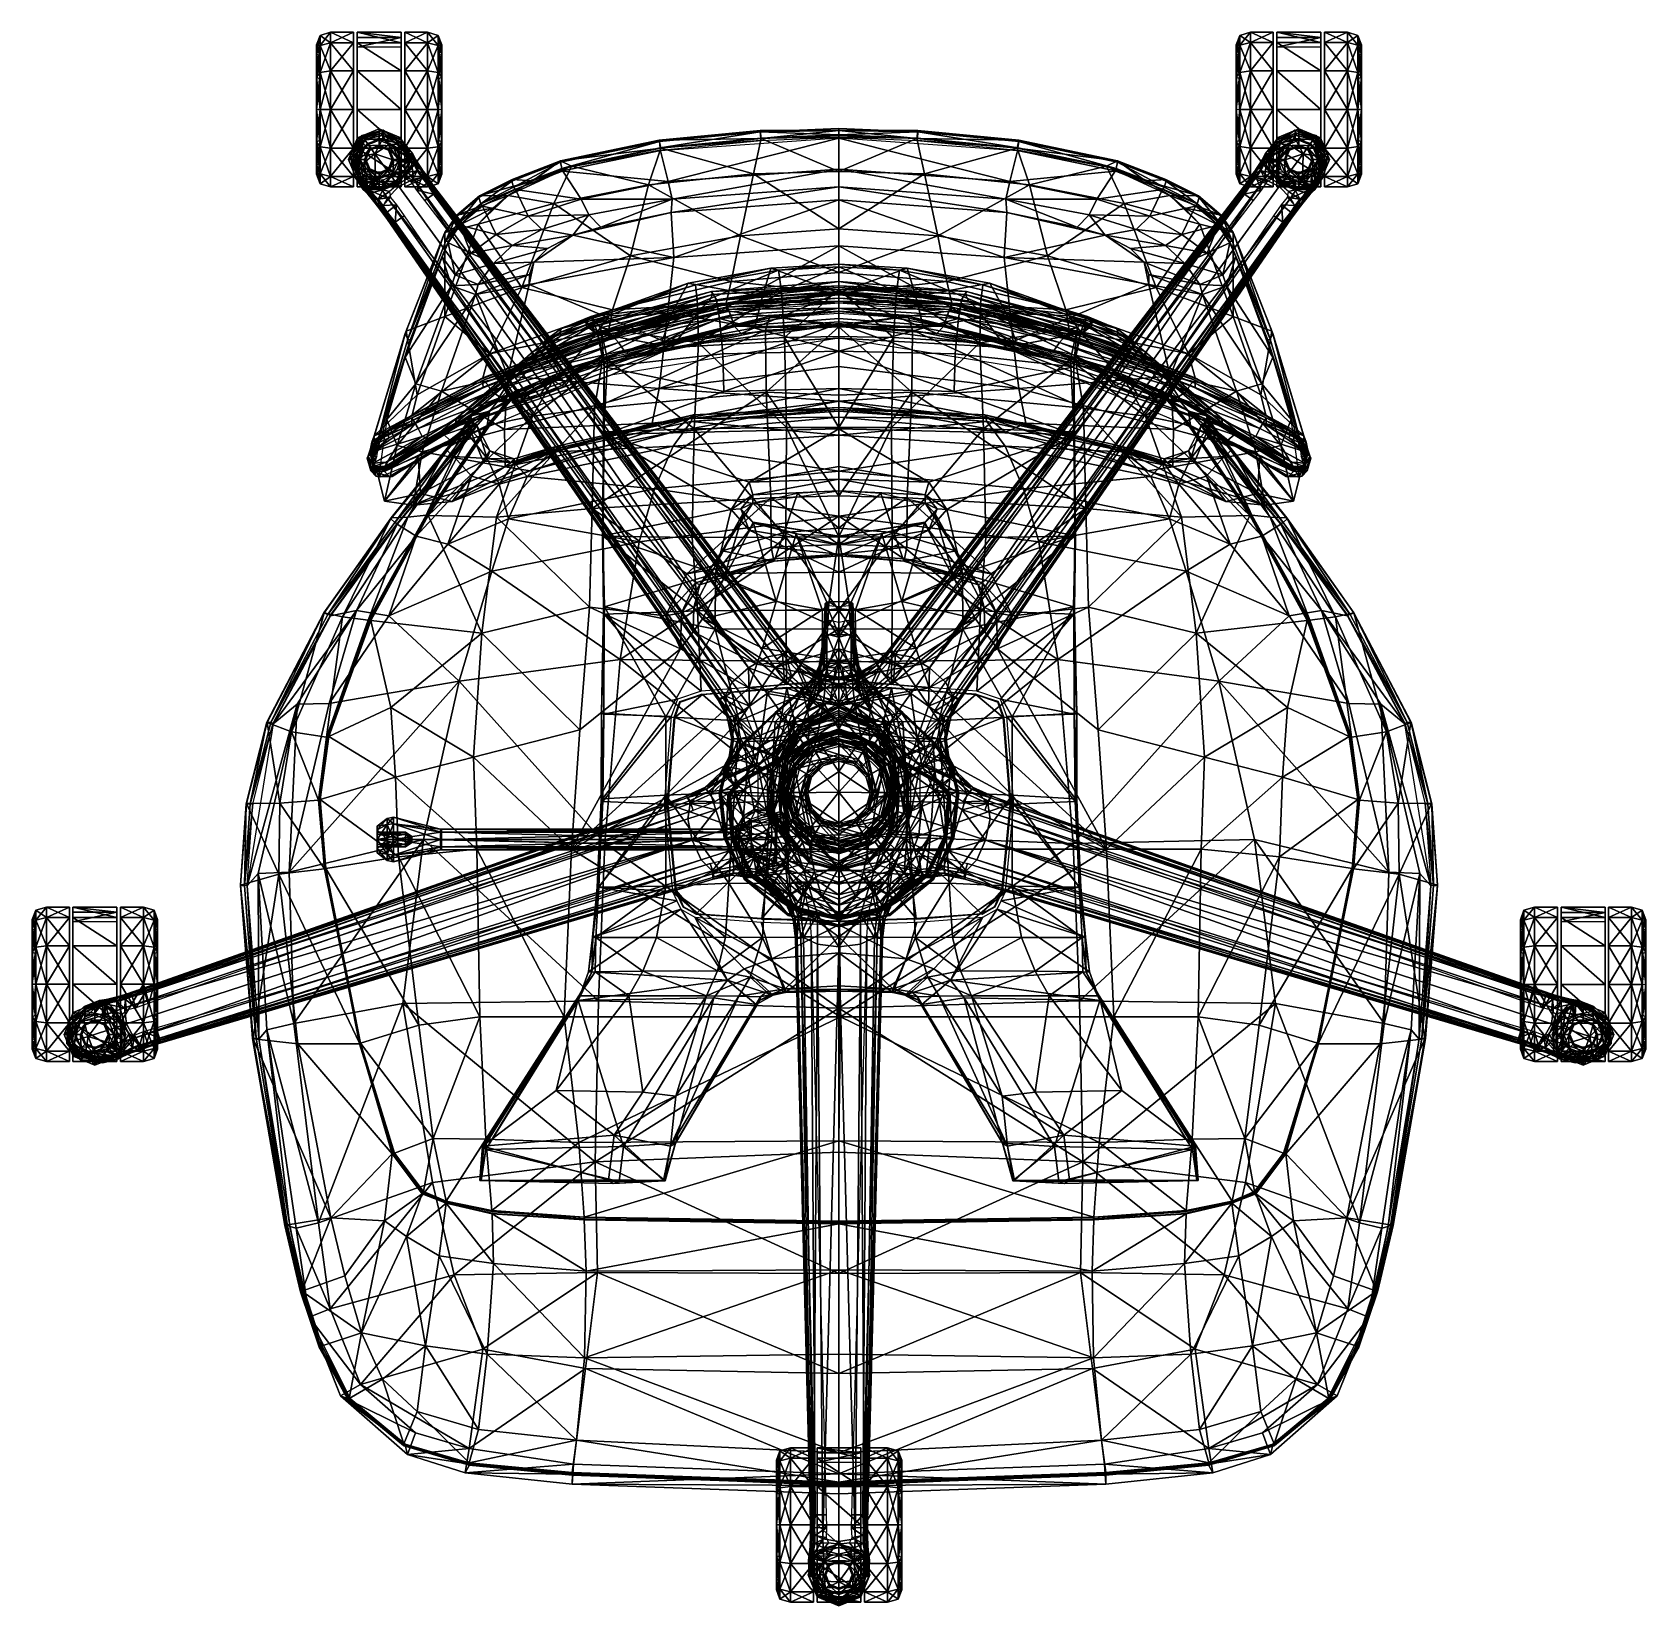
# Model space of a CAD drawing. Header units: inches. Extents: x -13.4 to 13.4, y -1.9 to 24.2.
import ezdxf

# ---------------------------------------------------------------- set-up
doc = ezdxf.new("R2010")
doc.units = ezdxf.units.IN
doc.header["$MEASUREMENT"] = 0
for name, color, linetype in [('AFUSE-3D-008', 8, 'Continuous'), ('AFUSE-3D-014', 14, 'Continuous'), ('AFUSE-3D-042', 42, 'Continuous'), ('AFUSE-3D-043', 43, 'Continuous'), ('AFUSE-3D-072', 72, 'Continuous'), ('AFUSE-3D-073', 73, 'Continuous'), ('AFUSE-3D-074', 74, 'Continuous'), ('AFUSE-3D-076', 76, 'Continuous'), ('PlacementPoints', 1, 'Continuous')]:
    doc.layers.add(name, color=color, linetype=linetype)

msp = doc.modelspace()

# ---------------------------------------------------------------- linework, layer by layer
at = {"layer": 'PlacementPoints'}
msp.add_point((0, 0), dxfattribs=at)

# ---------------------------------------------------------------- meshes
at = {"layer": 'AFUSE-3D-008'}
mesh = msp.add_polyface(dxfattribs=at)
corners = [(-0.711, 15.889, 11.382), (-1.269, 13.994, 14.103), (-1.413, 16.066, 11.48), (-2.261, 14.484, 14.102), (-1.588, 16.233, 11.553), (-2.403, 14.672, 14.105), (-1.424, 16.395, 11.649), (-2.304, 15.043, 14.101), (-0.689, 16.556, 11.762), (-1.072, 15.437, 14.046), (-0.283, 13.836, 14.104), (-0.276, 14.633, 13.033), (-0.173, 14.696, 12.934), (-0.909, 15.914, 13.073), (-1.936, 15.61, 13.073), (-2.065, 15.32, 13.046), (-1.911, 15.136, 13.021), (-1.041, 14.769, 12.99), (0.173, 14.696, 12.934), (0, 14.681, 12.928), (0.283, 13.836, 14.104), (0.276, 14.633, 13.033), (0.711, 15.889, 11.382), (1.041, 14.769, 12.99), (1.912, 15.136, 13.021), (1.414, 16.066, 11.48), (2.065, 15.32, 13.046), (1.588, 16.233, 11.553), (1.936, 15.61, 13.073), (1.424, 16.395, 11.649), (0.909, 15.914, 13.073), (0.69, 16.556, 11.762), (0, 15.985, 13.063), (0, 16.6, 11.762), (0, 15.852, 11.382), (1.27, 13.994, 14.103), (2.261, 14.484, 14.102), (2.404, 14.672, 14.105), (2.305, 15.043, 14.101), (1.072, 15.437, 14.046), (0, 15.527, 14.032)]
mesh.append_faces([[corners[k] for k in face] for face in [(17, 16, 2), (2, 0, 17), (16, 15, 4), (4, 2, 16), (4, 15, 14), (14, 6, 4), (6, 14, 13), (13, 8, 6), (8, 13, 32), (32, 33, 8), (11, 17, 0), (0, 12, 11), (34, 19, 12), (12, 0, 34), (17, 1, 3), (3, 16, 17), (16, 3, 5), (5, 15, 16), (15, 5, 7), (7, 14, 15), (14, 7, 9), (9, 13, 14), (13, 9, 40), (40, 32, 13), (11, 10, 1), (1, 17, 11), (23, 22, 25), (25, 24, 23), (24, 25, 27), (27, 26, 24), (27, 29, 28), (28, 26, 27), (29, 31, 30), (30, 28, 29), (31, 33, 32), (32, 30, 31), (21, 18, 22), (22, 23, 21), (34, 22, 18), (18, 19, 34), (23, 24, 36), (36, 35, 23), (24, 26, 37), (37, 36, 24), (26, 28, 38), (38, 37, 26), (28, 30, 39), (39, 38, 28), (30, 32, 40), (40, 39, 30), (21, 23, 35), (35, 20, 21)]], dxfattribs={"vtx2": -1})
mesh = msp.add_polyface(dxfattribs=at)
corners = [(0, 10.727, 9.285), (0, 10.636, 9.195), (0, 10.636, 9.088), (0, 10.624, 9.088), (0, 10.679, 6.057), (0, 10.731, 5.849), (0, 10.762, 5.693), (0, 10.762, 1.017), (0.441, 10.845, 9.285), (0.486, 10.766, 9.195), (0.486, 10.766, 9.088), (0.492, 10.756, 9.088), (0.465, 10.803, 6.057), (0.439, 10.848, 5.849), (0.423, 10.875, 5.693), (0.423, 10.875, 1.017), (0.764, 11.168, 9.285), (0.842, 11.122, 9.195), (0.842, 11.122, 9.088), (0.853, 11.116, 9.088), (0.806, 11.144, 6.057), (0.76, 11.17, 5.849), (0.733, 11.185, 5.693), (0.733, 11.185, 1.017), (0.882, 11.608, 9.285), (0.973, 11.608, 9.195), (0.973, 11.608, 9.088), (0.984, 11.608, 9.088), (0.93, 11.608, 6.057), (0.878, 11.608, 5.849), (0.847, 11.608, 5.693), (0.847, 11.608, 1.017), (0.764, 12.049, 9.285), (0.842, 12.095, 9.195), (0.842, 12.095, 9.088), (0.853, 12.101, 9.088), (0.806, 12.073, 6.057), (0.76, 12.047, 5.849), (0.733, 12.032, 5.693), (0.733, 12.032, 1.017), (0.441, 12.372, 9.285), (0.486, 12.451, 9.195), (0.486, 12.451, 9.088), (0.492, 12.461, 9.088), (0.465, 12.414, 6.057), (0.439, 12.368, 5.849), (0.423, 12.342, 5.693), (0.423, 12.342, 1.017), (0, 12.49, 9.285), (0, 12.581, 9.195), (0, 12.581, 9.088), (0, 12.593, 9.088), (0, 12.538, 6.057), (0, 12.486, 5.849), (0, 12.455, 5.693), (0, 12.455, 1.017), (-0.441, 12.372, 9.285), (-0.486, 12.451, 9.195), (-0.486, 12.451, 9.088), (-0.492, 12.461, 9.088), (-0.465, 12.414, 6.057), (-0.439, 12.368, 5.849), (-0.423, 12.342, 5.693), (-0.423, 12.342, 1.017), (-0.764, 12.049, 9.285), (-0.842, 12.095, 9.195), (-0.842, 12.095, 9.088), (-0.852, 12.101, 9.088), (-0.805, 12.073, 6.057), (-0.76, 12.047, 5.849), (-0.733, 12.032, 5.693), (-0.733, 12.032, 1.017), (-0.882, 11.608, 9.285), (-0.972, 11.608, 9.195), (-0.972, 11.608, 9.088), (-0.984, 11.608, 9.088), (-0.93, 11.608, 6.057), (-0.877, 11.608, 5.849), (-0.846, 11.608, 5.693), (-0.846, 11.608, 1.017), (-0.764, 11.168, 9.285), (-0.842, 11.122, 9.195), (-0.842, 11.122, 9.088), (-0.852, 11.116, 9.088), (-0.805, 11.144, 6.057), (-0.76, 11.17, 5.849), (-0.733, 11.185, 5.693), (-0.733, 11.185, 1.017), (-0.441, 10.845, 9.285), (-0.486, 10.766, 9.195), (-0.486, 10.766, 9.088), (-0.492, 10.756, 9.088), (-0.465, 10.803, 6.057), (-0.439, 10.848, 5.849), (-0.423, 10.875, 5.693), (-0.423, 10.875, 1.017), (0, 10.98, 9.285), (0.315, 11.064, 9.285), (0.545, 11.294, 9.285), (0.629, 11.608, 9.285), (0.545, 11.923, 9.285), (0.315, 12.153, 9.285), (0, 12.237, 9.285), (-0.314, 12.153, 9.285), (-0.544, 11.923, 9.285), (-0.629, 11.608, 9.285), (-0.544, 11.294, 9.285), (-0.314, 11.064, 9.285), (0, 11.059, 9.195), (0.275, 11.133, 9.195), (0.476, 11.334, 9.195), (0.549, 11.608, 9.195), (0.476, 11.883, 9.195), (0.275, 12.084, 9.195), (0, 12.158, 9.195), (-0.274, 12.084, 9.195), (-0.475, 11.883, 9.195), (-0.549, 11.608, 9.195), (-0.475, 11.334, 9.195), (-0.274, 11.133, 9.195), (0, 10.85, 1.017), (0.379, 10.952, 1.017), (0.657, 11.229, 1.017), (0.759, 11.608, 1.017), (0.657, 11.988, 1.017), (0.379, 12.265, 1.017), (0, 12.367, 1.017), (-0.379, 12.265, 1.017), (-0.657, 11.988, 1.017), (-0.758, 11.608, 1.017), (-0.657, 11.229, 1.017), (-0.379, 10.952, 1.017)]
mesh.append_faces([[corners[k] for k in face] for face in [(0, 1, 9), (9, 8, 0), (1, 2, 10), (10, 9, 1), (2, 3, 11), (11, 10, 2), (3, 4, 12), (12, 11, 3), (4, 5, 13), (13, 12, 4), (5, 6, 14), (14, 13, 5), (6, 7, 15), (15, 14, 6), (8, 9, 17), (17, 16, 8), (9, 10, 18), (18, 17, 9), (10, 11, 19), (19, 18, 10), (11, 12, 20), (20, 19, 11), (12, 13, 21), (21, 20, 12), (13, 14, 22), (22, 21, 13), (14, 15, 23), (23, 22, 14), (16, 17, 25), (25, 24, 16), (17, 18, 26), (26, 25, 17), (18, 19, 27), (27, 26, 18), (19, 20, 28), (28, 27, 19), (20, 21, 29), (29, 28, 20), (21, 22, 30), (30, 29, 21), (22, 23, 31), (31, 30, 22), (24, 25, 33), (33, 32, 24), (25, 26, 34), (34, 33, 25), (26, 27, 35), (35, 34, 26), (27, 28, 36), (36, 35, 27), (28, 29, 37), (37, 36, 28), (29, 30, 38), (38, 37, 29), (30, 31, 39), (39, 38, 30), (32, 33, 41), (41, 40, 32), (33, 34, 42), (42, 41, 33), (34, 35, 43), (43, 42, 34), (35, 36, 44), (44, 43, 35), (36, 37, 45), (45, 44, 36), (37, 38, 46), (46, 45, 37), (38, 39, 47), (47, 46, 38), (40, 41, 49), (49, 48, 40), (41, 42, 50), (50, 49, 41), (42, 43, 51), (51, 50, 42), (43, 44, 52), (52, 51, 43), (44, 45, 53), (53, 52, 44), (45, 46, 54), (54, 53, 45), (46, 47, 55), (55, 54, 46), (48, 49, 57), (57, 56, 48), (49, 50, 58), (58, 57, 49), (50, 51, 59), (59, 58, 50), (51, 52, 60), (60, 59, 51), (52, 53, 61), (61, 60, 52), (53, 54, 62), (62, 61, 53), (54, 55, 63), (63, 62, 54), (56, 57, 65), (65, 64, 56), (57, 58, 66), (66, 65, 57), (58, 59, 67), (67, 66, 58), (59, 60, 68), (68, 67, 59), (60, 61, 69), (69, 68, 60), (61, 62, 70), (70, 69, 61), (62, 63, 71), (71, 70, 62), (64, 65, 73), (73, 72, 64), (65, 66, 74), (74, 73, 65), (66, 67, 75), (75, 74, 66), (67, 68, 76), (76, 75, 67), (68, 69, 77), (77, 76, 68), (69, 70, 78), (78, 77, 69), (70, 71, 79), (79, 78, 70), (72, 73, 81), (81, 80, 72), (73, 74, 82), (82, 81, 73), (74, 75, 83), (83, 82, 74), (75, 76, 84), (84, 83, 75), (76, 77, 85), (85, 84, 76), (77, 78, 86), (86, 85, 77), (78, 79, 87), (87, 86, 78), (80, 81, 89), (89, 88, 80), (81, 82, 90), (90, 89, 81), (82, 83, 91), (91, 90, 82), (83, 84, 92), (92, 91, 83), (84, 85, 93), (93, 92, 84), (85, 86, 94), (94, 93, 85), (86, 87, 95), (95, 94, 86), (88, 89, 1), (1, 0, 88), (89, 90, 2), (2, 1, 89), (90, 91, 3), (3, 2, 90), (91, 92, 4), (4, 3, 91), (92, 93, 5), (5, 4, 92), (93, 94, 6), (6, 5, 93), (94, 95, 7), (7, 6, 94), (8, 97, 96), (96, 0, 8), (16, 98, 97), (97, 8, 16), (24, 99, 98), (98, 16, 24), (32, 100, 99), (99, 24, 32), (40, 101, 100), (100, 32, 40), (48, 102, 101), (101, 40, 48), (56, 103, 102), (102, 48, 56), (64, 104, 103), (103, 56, 64), (72, 105, 104), (104, 64, 72), (80, 106, 105), (105, 72, 80), (88, 107, 106), (106, 80, 88), (0, 96, 107), (107, 88, 0), (97, 109, 108), (108, 96, 97), (98, 110, 109), (109, 97, 98), (99, 111, 110), (110, 98, 99), (100, 112, 111), (111, 99, 100), (101, 113, 112), (112, 100, 101), (102, 114, 113), (113, 101, 102), (103, 115, 114), (114, 102, 103), (104, 116, 115), (115, 103, 104), (105, 117, 116), (116, 104, 105), (106, 118, 117), (117, 105, 106), (107, 119, 118), (118, 106, 107), (96, 108, 119), (119, 107, 96), (7, 120, 121), (121, 15, 7), (15, 121, 122), (122, 23, 15), (23, 122, 123), (123, 31, 23), (31, 123, 124), (124, 39, 31), (39, 124, 125), (125, 47, 39), (47, 125, 126), (126, 55, 47), (55, 126, 127), (127, 63, 55), (63, 127, 128), (128, 71, 63), (71, 128, 129), (129, 79, 71), (79, 129, 130), (130, 87, 79), (87, 130, 131), (131, 95, 87), (95, 131, 120), (120, 7, 95)]], dxfattribs={"vtx2": -1})
mesh = msp.add_polyface(dxfattribs=at)
corners = [(0, 11.057, 9.692), (0.276, 11.131, 9.692), (0.477, 11.333, 9.692), (0.551, 11.608, 9.692), (0.477, 11.884, 9.692), (0.276, 12.086, 9.692), (0, 12.159, 9.692), (-0.275, 12.086, 9.692), (-0.477, 11.884, 9.692), (-0.551, 11.608, 9.692), (-0.477, 11.333, 9.692), (-0.275, 11.131, 9.692), (0, 11.092, 11.791), (0.258, 11.161, 11.791), (0.447, 11.35, 11.791), (0.516, 11.608, 11.791), (0.447, 11.867, 11.791), (0.258, 12.056, 11.791), (0, 12.125, 11.791), (-0.258, 12.056, 11.791), (-0.447, 11.867, 11.791), (-0.516, 11.608, 11.791), (-0.447, 11.35, 11.791), (-0.258, 11.161, 11.791), (0, 11.057, 9.016), (0.276, 11.131, 9.016), (0.477, 11.333, 9.016), (0.551, 11.608, 9.016), (0.477, 11.884, 9.016), (0.276, 12.086, 9.016), (0, 12.159, 9.016), (-0.275, 12.086, 9.016), (-0.477, 11.884, 9.016), (-0.551, 11.608, 9.016), (-0.477, 11.333, 9.016), (-0.275, 11.131, 9.016)]
mesh.append_faces([[corners[k] for k in face] for face in [(24, 25, 1), (1, 0, 24), (25, 26, 2), (2, 1, 25), (26, 27, 3), (3, 2, 26), (27, 28, 4), (4, 3, 27), (28, 29, 5), (5, 4, 28), (29, 30, 6), (6, 5, 29), (30, 31, 7), (7, 6, 30), (31, 32, 8), (8, 7, 31), (32, 33, 9), (9, 8, 32), (33, 34, 10), (10, 9, 33), (34, 35, 11), (11, 10, 34), (35, 24, 0), (0, 11, 35), (0, 1, 13), (13, 12, 0), (1, 2, 14), (14, 13, 1), (2, 3, 15), (15, 14, 2), (3, 4, 16), (16, 15, 3), (4, 5, 17), (17, 16, 4), (5, 6, 18), (18, 17, 5), (6, 7, 19), (19, 18, 6), (7, 8, 20), (20, 19, 7), (8, 9, 21), (21, 20, 8), (9, 10, 22), (22, 21, 9), (10, 11, 23), (23, 22, 10), (11, 0, 12), (12, 23, 11)]], dxfattribs={"vtx2": -1})
at = {"layer": 'AFUSE-3D-014'}
mesh = msp.add_polyface(dxfattribs=at)
corners = [(-0.243, 13.748, 13.111), (-0.241, 14.291, 13.422), (-0.232, 14.602, 12.954), (-0.255, 14.174, 12.527), (-0.194, 14.216, 12.485), (-0.232, 14.199, 12.5), (-0.209, 14.619, 12.93), (-0.172, 14.63, 12.919), (-0.24, 14.521, 13.561), (-0.227, 14.738, 13.092), (-0.205, 14.756, 13.059), (-0.316, 13.719, 12.011), (-0.329, 13.694, 12.049), (-0.433, 13.499, 11.864), (-0.341, 13.236, 12.814), (-0.201, 13.64, 13.335), (-0.2, 14.228, 13.526), (-0.187, 14.461, 13.672), (-0.167, 14.769, 13.039), (-0.278, 13.731, 11.991), (-0.417, 13.52, 11.825), (0, 14.655, 12.938), (0, 14.771, 13.04), (0, 14.225, 12.483), (0, 13.753, 11.986), (-0.189, 13.674, 11.918), (-0.057, 13.679, 11.91), (0, 14.181, 13.61), (0, 14.421, 13.732), (0, 13.593, 13.468), (-0.377, 13.516, 11.796)]
mesh.append_faces([[corners[k] for k in face] for face in [(0, 1, 2), (2, 3, 0), (4, 5, 6), (6, 7, 4), (1, 8, 9), (9, 2, 1), (2, 9, 10), (10, 6, 2), (3, 5, 11), (11, 12, 3), (13, 12, 11), (14, 0, 3), (3, 12, 14), (0, 15, 16), (16, 1, 0), (1, 16, 17), (17, 8, 1), (3, 2, 6), (6, 5, 3), (18, 7, 6), (6, 10, 18), (4, 19, 11), (11, 5, 4), (20, 11, 19), (21, 7, 18), (18, 22, 21), (23, 4, 7), (7, 21, 23), (24, 19, 4), (4, 23, 24), (25, 19, 24), (24, 26, 25), (17, 16, 27), (27, 28, 17), (27, 16, 15), (15, 29, 27), (30, 19, 25)]], dxfattribs={"vtx2": -1})
mesh = msp.add_polyface(dxfattribs=at)
corners = [(0.244, 13.748, 13.111), (0.256, 14.174, 12.527), (0.232, 14.602, 12.954), (0.242, 14.291, 13.422), (0.195, 14.216, 12.485), (0.173, 14.63, 12.919), (0.209, 14.619, 12.93), (0.233, 14.199, 12.5), (0.228, 14.738, 13.092), (0.241, 14.521, 13.561), (0.205, 14.756, 13.059), (0.33, 13.694, 12.049), (0.316, 13.719, 12.011), (0.434, 13.499, 11.864), (0.341, 13.236, 12.814), (0.201, 14.228, 13.526), (0.202, 13.64, 13.335), (0.187, 14.461, 13.672), (0.167, 14.769, 13.039), (0.279, 13.731, 11.991), (0.417, 13.52, 11.825), (0, 14.655, 12.938), (0, 14.771, 13.04), (0, 14.225, 12.483), (0, 13.753, 11.986), (0.191, 13.668, 11.912), (0.057, 13.676, 11.908), (0, 14.421, 13.732), (0, 14.181, 13.61), (0, 13.593, 13.468), (0.378, 13.516, 11.796)]
mesh.append_faces([[corners[k] for k in face] for face in [(0, 1, 2), (2, 3, 0), (4, 5, 6), (6, 7, 4), (3, 2, 8), (8, 9, 3), (2, 6, 10), (10, 8, 2), (1, 11, 12), (12, 7, 1), (12, 11, 13), (14, 11, 1), (1, 0, 14), (0, 3, 15), (15, 16, 0), (3, 9, 17), (17, 15, 3), (1, 7, 6), (6, 2, 1), (18, 10, 6), (6, 5, 18), (4, 7, 12), (12, 19, 4), (19, 12, 20), (21, 22, 18), (18, 5, 21), (23, 21, 5), (5, 4, 23), (24, 23, 4), (4, 19, 24), (19, 25, 26), (26, 24, 19), (17, 27, 28), (28, 15, 17), (28, 29, 16), (16, 15, 28), (25, 19, 30)]], dxfattribs={"vtx2": -1})
mesh = msp.add_polyface(dxfattribs=at)
corners = [(-0.573, 12.793, 11.255), (-0.146, 13.129, 11.34), (0, 13.044, 11.233), (-0.316, 13.719, 12.011), (-0.417, 13.52, 11.825), (-0.433, 13.499, 11.864), (-0.598, 13.326, 11.723), (-0.607, 13.305, 11.764), (-1.057, 12.933, 11.762), (-1.057, 12.934, 11.801), (-0.329, 13.694, 12.049), (-0.521, 12.972, 12.648), (-0.341, 13.236, 12.814), (-0.841, 12.744, 12.491), (-0.255, 13.093, 13.196), (-0.201, 13.64, 13.335), (-0.243, 13.748, 13.111), (-0.278, 13.731, 11.991), (-0.377, 13.516, 11.796), (-0.571, 13.321, 11.688), (-1.043, 12.92, 11.728), (-0.244, 13.476, 11.72), (-0.375, 13.236, 11.518), (-0.866, 12.896, 11.563), (-0.091, 13.423, 11.643), (-0.717, 12.847, 11.408), (0, 13.388, 11.599), (0, 13.061, 13.388), (0, 13.593, 13.468), (-0.057, 13.679, 11.91), (0, 13.753, 11.986), (-0.189, 13.674, 11.918)]
mesh.append_faces([[corners[k] for k in face] for face in [(0, 1, 2)]], dxfattribs={"vtx0": -1, "vtx2": -1})
mesh.append_faces([[corners[k] for k in face] for face in [(3, 4, 5), (5, 4, 6), (6, 7, 5), (7, 6, 8), (8, 9, 7), (10, 5, 11), (11, 12, 10), (11, 5, 7), (7, 13, 11), (13, 7, 9), (14, 12, 11), (12, 14, 15), (15, 16, 12), (17, 18, 4), (4, 18, 19), (19, 6, 4), (6, 19, 20), (20, 8, 6), (19, 18, 21), (21, 22, 19), (23, 20, 19), (19, 22, 23), (22, 21, 24), (24, 1, 22), (25, 23, 22), (22, 1, 25), (1, 24, 26), (26, 2, 1), (15, 14, 27), (27, 28, 15), (24, 29, 30), (30, 26, 24), (29, 24, 21), (21, 31, 29), (31, 21, 18)]], dxfattribs={"vtx2": -1})
mesh = msp.add_polyface(dxfattribs=at)
corners = [(0.576, 12.795, 11.251), (0, 13.044, 11.233), (0.146, 13.129, 11.34), (0.434, 13.499, 11.864), (0.417, 13.52, 11.825), (0.316, 13.719, 12.011), (0.607, 13.305, 11.764), (0.598, 13.326, 11.723), (1.057, 12.934, 11.801), (1.057, 12.933, 11.762), (0.33, 13.694, 12.049), (0.341, 13.236, 12.814), (0.521, 12.972, 12.648), (0.841, 12.744, 12.491), (0.255, 13.093, 13.196), (0.244, 13.748, 13.111), (0.202, 13.64, 13.335), (0.378, 13.516, 11.796), (0.279, 13.731, 11.991), (0.571, 13.321, 11.688), (1.043, 12.92, 11.728), (0.375, 13.236, 11.518), (0.244, 13.476, 11.72), (0.867, 12.896, 11.563), (0.091, 13.423, 11.643), (0.717, 12.847, 11.408), (0, 13.388, 11.599), (0, 13.593, 13.468), (0, 13.061, 13.388), (0.191, 13.668, 11.912), (0.057, 13.676, 11.908), (0, 13.753, 11.986)]
mesh.append_faces([[corners[k] for k in face] for face in [(0, 1, 2)]], dxfattribs={"vtx0": -1, "vtx2": -1})
mesh.append_faces([[corners[k] for k in face] for face in [(3, 4, 5), (3, 6, 7), (7, 4, 3), (6, 8, 9), (9, 7, 6), (10, 11, 12), (12, 3, 10), (12, 13, 6), (6, 3, 12), (8, 6, 13), (12, 11, 14), (11, 15, 16), (16, 14, 11), (4, 17, 18), (4, 7, 19), (19, 17, 4), (7, 9, 20), (20, 19, 7), (19, 21, 22), (22, 17, 19), (23, 21, 19), (19, 20, 23), (21, 2, 24), (24, 22, 21), (25, 2, 21), (21, 23, 25), (2, 1, 26), (26, 24, 2), (16, 27, 28), (28, 14, 16), (17, 22, 29), (22, 24, 30), (30, 29, 22), (31, 30, 24), (24, 26, 31)]], dxfattribs={"vtx2": -1})
mesh = msp.add_polyface(dxfattribs=at)
corners = [(-0.573, 12.793, 11.255), (-0.717, 12.847, 11.408), (-0.146, 13.129, 11.34), (0, 13.044, 11.233), (0, 13.032, 11.224), (-0.847, 12.134, 11.336), (-1.037, 12.211, 11.539), (-0.841, 12.744, 12.491), (-0.816, 12.476, 12.775), (-0.489, 12.715, 12.906), (-0.521, 12.972, 12.648), (-0.255, 13.093, 13.196), (-0.362, 12.533, 13.105), (-0.512, 12.452, 12.963), (-0.785, 12.292, 12.852), (-0.866, 12.896, 11.563), (-0.364, 12.517, 13.096), (-0.512, 12.436, 12.958), (-0.512, 12.4, 12.92), (-0.367, 12.479, 13.054), (-0.782, 12.276, 12.849), (-0.775, 12.245, 12.814), (0, 12.643, 13.327), (0, 12.659, 13.336), (0, 13.061, 13.388), (0, 12.602, 13.28), (0, 11.954, 13.251), (0, 12.62, 13.331), (-0.371, 12.495, 13.1), (-0.639, 11.532, 13.014), (-0.505, 12.409, 12.978), (-0.779, 12.255, 12.864), (-0.363, 12.503, 13.093), (-0.505, 12.415, 12.97), (-0.776, 12.263, 12.853), (0, 12.628, 13.32)]
mesh.append_faces([[corners[k] for k in face] for face in [(0, 3, 4)]], dxfattribs={"vtx0": -1})
mesh.append_faces([[corners[k] for k in face] for face in [(0, 1, 2), (5, 6, 1), (1, 0, 5), (7, 8, 9), (9, 10, 7), (10, 9, 11), (12, 11, 9), (9, 13, 12), (14, 13, 9), (9, 8, 14), (15, 1, 6), (16, 17, 18), (18, 19, 16), (17, 20, 21), (21, 18, 17), (13, 17, 16), (16, 12, 13), (14, 20, 17), (17, 13, 14), (12, 16, 22), (22, 23, 12), (11, 12, 23), (23, 24, 11), (16, 19, 25), (25, 22, 16), (26, 27, 28), (28, 29, 26), (28, 30, 31), (31, 29, 28), (28, 32, 33), (33, 30, 28), (30, 33, 34), (34, 31, 30), (32, 28, 27), (27, 35, 32)]], dxfattribs={"vtx2": -1})
mesh = msp.add_polyface(dxfattribs=at)
corners = [(0.576, 12.795, 11.251), (0, 13.032, 11.224), (0, 13.044, 11.233), (0.146, 13.129, 11.34), (0.717, 12.847, 11.408), (0.852, 12.135, 11.331), (1.063, 12.214, 11.514), (0.841, 12.744, 12.491), (0.521, 12.972, 12.648), (0.489, 12.715, 12.906), (0.816, 12.476, 12.775), (0.255, 13.093, 13.196), (0.362, 12.533, 13.105), (0.512, 12.452, 12.963), (0.786, 12.292, 12.852), (0.867, 12.896, 11.563), (0.365, 12.517, 13.096), (0.367, 12.479, 13.054), (0.512, 12.4, 12.92), (0.513, 12.436, 12.958), (0.776, 12.245, 12.814), (0.783, 12.276, 12.849), (0, 12.659, 13.336), (0, 12.643, 13.327), (0, 13.061, 13.388), (0, 12.602, 13.28), (0, 11.954, 13.251), (0.639, 11.532, 13.014), (0.371, 12.495, 13.1), (0, 12.62, 13.331), (0.779, 12.255, 12.864), (0.505, 12.409, 12.978), (0.506, 12.415, 12.97), (0.363, 12.503, 13.093), (0.777, 12.263, 12.853), (0, 12.628, 13.32)]
mesh.append_faces([[corners[k] for k in face] for face in [(0, 3, 4)]], dxfattribs={"vtx0": -1})
mesh.append_faces([[corners[k] for k in face] for face in [(0, 1, 2), (5, 0, 4), (4, 6, 5), (7, 8, 9), (9, 10, 7), (11, 9, 8), (12, 13, 9), (9, 11, 12), (14, 10, 9), (9, 13, 14), (6, 4, 15), (16, 17, 18), (18, 19, 16), (19, 18, 20), (20, 21, 19), (13, 12, 16), (16, 19, 13), (14, 13, 19), (19, 21, 14), (12, 22, 23), (23, 16, 12), (11, 24, 22), (22, 12, 11), (16, 23, 25), (25, 17, 16), (26, 27, 28), (28, 29, 26), (28, 27, 30), (30, 31, 28), (28, 31, 32), (32, 33, 28), (31, 30, 34), (34, 32, 31), (33, 35, 29), (29, 28, 33)]], dxfattribs={"vtx2": -1})
mesh = msp.add_polyface(dxfattribs=at)
corners = [(-0.863, 11.847, 11.372), (-1.128, 11.898, 11.645), (-1.037, 12.211, 11.539), (-0.847, 12.134, 11.336), (-1.057, 12.934, 11.801), (-1.057, 12.933, 11.762), (-1.574, 12.438, 12.13), (-1.556, 12.453, 12.166), (-1.863, 12.053, 12.446), (-1.841, 12.058, 12.489), (-0.841, 12.744, 12.491), (-0.816, 12.476, 12.775), (-1.682, 11.782, 12.735), (-0.785, 12.292, 12.852), (-1.949, 11.613, 12.697), (-1.985, 11.607, 12.66), (-1.043, 12.92, 11.728), (-1.56, 12.417, 12.093), (-1.851, 12.035, 12.4), (-1.984, 11.597, 12.612), (-1.318, 12.321, 11.83), (-0.866, 12.896, 11.563), (-1.519, 11.97, 12.04), (-1.58, 11.221, 12.219), (-1.407, 11.326, 12.011), (-0.782, 12.276, 12.849), (-1.666, 11.764, 12.738), (-1.645, 11.754, 12.688), (-0.775, 12.245, 12.814), (-0.639, 11.532, 13.014), (-0.779, 12.255, 12.864), (-1.659, 11.751, 12.743), (-0.776, 12.263, 12.853), (-1.664, 11.757, 12.731)]
mesh.append_faces([[corners[k] for k in face] for face in [(0, 1, 2), (2, 3, 0), (4, 5, 6), (6, 7, 4), (7, 6, 8), (8, 9, 7), (4, 7, 10), (11, 10, 7), (7, 9, 11), (12, 13, 11), (11, 9, 12), (12, 9, 14), (9, 8, 15), (15, 14, 9), (5, 16, 17), (17, 6, 5), (6, 17, 18), (18, 8, 6), (8, 18, 19), (19, 15, 8), (20, 17, 16), (16, 21, 20), (22, 18, 17), (17, 20, 22), (23, 18, 22), (24, 22, 1), (2, 20, 21), (1, 22, 20), (20, 2, 1), (25, 26, 27), (27, 28, 25), (12, 26, 25), (25, 13, 12), (29, 30, 31), (30, 32, 33), (33, 31, 30)]], dxfattribs={"vtx2": -1})
mesh = msp.add_polyface(dxfattribs=at)
corners = [(0.869, 11.846, 11.367), (0.852, 12.135, 11.331), (1.063, 12.214, 11.514), (1.151, 11.896, 11.624), (1.057, 12.934, 11.801), (1.557, 12.453, 12.166), (1.574, 12.438, 12.13), (1.057, 12.933, 11.762), (1.842, 12.058, 12.489), (1.863, 12.053, 12.446), (0.841, 12.744, 12.491), (0.816, 12.476, 12.775), (1.681, 11.78, 12.726), (0.786, 12.292, 12.852), (1.95, 11.613, 12.697), (1.986, 11.607, 12.66), (1.56, 12.417, 12.093), (1.043, 12.92, 11.728), (1.851, 12.035, 12.4), (1.984, 11.597, 12.612), (1.399, 12.356, 11.866), (0.867, 12.896, 11.563), (1.585, 11.961, 12.064), (0.783, 12.276, 12.849), (0.776, 12.245, 12.814), (1.643, 11.75, 12.693), (1.671, 11.769, 12.725), (0.851, 11.388, 11.424), (1.372, 11.384, 11.919), (1.66, 11.751, 12.743), (0.779, 12.255, 12.864), (0.639, 11.532, 13.014), (1.664, 11.757, 12.731), (0.777, 12.263, 12.853)]
mesh.append_faces([[corners[k] for k in face] for face in [(0, 1, 2), (2, 3, 0), (4, 5, 6), (6, 7, 4), (5, 8, 9), (9, 6, 5), (10, 5, 4), (11, 8, 5), (5, 10, 11), (12, 8, 11), (11, 13, 12), (14, 8, 12), (8, 14, 15), (15, 9, 8), (7, 6, 16), (16, 17, 7), (6, 9, 18), (18, 16, 6), (9, 15, 19), (19, 18, 9), (20, 21, 17), (17, 16, 20), (22, 20, 16), (16, 18, 22), (21, 20, 2), (3, 2, 20), (20, 22, 3), (23, 24, 25), (25, 26, 23), (12, 13, 23), (23, 26, 12), (27, 0, 3), (3, 22, 28), (29, 30, 31), (30, 29, 32), (32, 33, 30)]], dxfattribs={"vtx2": -1})
mesh = msp.add_polyface(dxfattribs=at)
corners = [(-1.949, 11.613, 12.697), (-1.841, 11.573, 12.744), (-1.682, 11.782, 12.735), (-1.864, 10.852, 12.8), (-1.783, 10.868, 12.821), (-1.891, 10.861, 12.703), (-1.899, 10.853, 12.758), (-1.985, 11.607, 12.66), (-1.984, 11.597, 12.612), (-1.456, 11.165, 12.235), (-1.491, 11.051, 12.336), (-1.632, 11.051, 12.337), (-1.552, 11.193, 12.202), (-1.58, 11.221, 12.219), (-1.667, 11.064, 12.36), (-1.64, 10.88, 12.395), (-1.544, 10.696, 12.371), (-1.57, 10.671, 12.403), (-1.67, 10.877, 12.43), (-1.407, 11.326, 12.011), (-1.473, 10.901, 12.389), (-1.851, 12.035, 12.4), (-1.666, 11.764, 12.738), (-1.822, 11.566, 12.743), (-1.793, 11.552, 12.704), (-1.645, 11.754, 12.688), (-1.765, 10.87, 12.816), (-1.735, 10.872, 12.781), (-1.429, 10.249, 12.826), (-1.804, 11.565, 12.751), (-1.811, 11.564, 12.739), (-1.752, 10.872, 12.816), (-1.744, 10.873, 12.828), (-1.659, 11.751, 12.743), (-1.664, 11.757, 12.731)]
mesh.append_faces([[corners[k] for k in face] for face in [(0, 1, 2), (3, 4, 1), (1, 0, 3), (5, 6, 7), (7, 8, 5), (9, 10, 11), (11, 12, 9), (13, 12, 11), (11, 14, 13), (15, 16, 17), (17, 18, 15), (14, 18, 5), (5, 8, 14), (6, 3, 0), (0, 7, 6), (12, 13, 19), (20, 15, 11), (11, 10, 20), (15, 18, 14), (14, 11, 15), (16, 15, 20), (13, 14, 8), (8, 21, 13), (22, 23, 24), (24, 25, 22), (23, 26, 27), (27, 24, 23), (28, 27, 26), (1, 23, 22), (22, 2, 1), (4, 26, 23), (23, 1, 4), (29, 30, 31), (31, 32, 29), (33, 34, 30), (30, 29, 33)]], dxfattribs={"vtx2": -1})
mesh = msp.add_polyface(dxfattribs=at)
corners = [(1.681, 11.78, 12.726), (1.841, 11.572, 12.74), (1.95, 11.613, 12.697), (1.864, 10.852, 12.8), (1.783, 10.867, 12.82), (1.892, 10.861, 12.703), (1.984, 11.597, 12.612), (1.986, 11.607, 12.66), (1.899, 10.853, 12.758), (1.671, 11.769, 12.725), (1.643, 11.75, 12.693), (1.794, 11.552, 12.704), (1.826, 11.566, 12.736), (1.738, 10.871, 12.779), (1.767, 10.87, 12.814), (1.078, 10.279, 12.059), (1.322, 10.909, 11.974), (1.516, 10.903, 12.194), (1.747, 10.879, 12.481), (1.851, 12.035, 12.4), (1.151, 11.896, 11.624), (1.139, 11.379, 11.699), (0.851, 11.388, 11.424), (1.372, 11.384, 11.919), (1.585, 11.961, 12.064), (1.128, 10.909, 11.768), (0.832, 10.92, 11.482), (1.429, 10.234, 12.875), (1.744, 10.873, 12.828), (0.544, 11.016, 13.038), (1.804, 11.565, 12.751), (0.639, 11.532, 13.014), (1.66, 11.751, 12.743), (1.752, 10.872, 12.816), (1.812, 11.564, 12.739), (1.664, 11.757, 12.731)]
mesh.append_faces([[corners[k] for k in face] for face in [(0, 1, 2), (3, 2, 1), (1, 4, 3), (5, 6, 7), (7, 8, 5), (8, 7, 2), (2, 3, 8), (9, 10, 11), (11, 12, 9), (12, 11, 13), (13, 14, 12), (1, 0, 9), (9, 12, 1), (4, 1, 12), (12, 14, 4), (15, 16, 17), (18, 19, 6), (6, 5, 18), (20, 21, 22), (23, 21, 20), (24, 19, 18), (18, 17, 24), (23, 24, 17), (17, 16, 23), (21, 25, 26), (26, 22, 21), (25, 16, 15), (23, 16, 25), (25, 21, 23), (27, 28, 29), (29, 28, 30), (30, 31, 29), (31, 30, 32), (30, 28, 33), (33, 34, 30), (32, 30, 34), (34, 35, 32)]], dxfattribs={"vtx2": -1})
mesh = msp.add_polyface(dxfattribs=at)
corners = [(-1.456, 11.165, 12.235), (-1.552, 11.193, 12.202), (-1.387, 11.299, 11.988), (-1.264, 11.233, 12.077), (-0.867, 10.764, 11.545), (-0.821, 10.76, 11.513), (-0.844, 10.477, 11.691), (-1.022, 11.066, 11.629), (-0.99, 11.174, 11.596), (-1.059, 11.179, 11.762), (-1.095, 11.259, 11.691), (-1.192, 11.309, 11.783), (-1.172, 11.257, 11.792), (-1.407, 11.326, 12.011), (-1.063, 11.119, 11.81), (-1.07, 11.173, 11.89), (-1.041, 11.036, 11.626), (-1.052, 10.963, 11.682), (-1.032, 10.781, 11.578), (-1.049, 10.784, 11.658), (-1.055, 10.541, 11.722), (-1.473, 10.901, 12.389), (-1.448, 10.712, 12.364), (-1.544, 10.696, 12.371), (-1.519, 11.97, 12.04), (-1.58, 11.221, 12.219), (-0.848, 11.222, 11.449), (-1.128, 11.898, 11.645), (-0.863, 11.847, 11.372), (-0.544, 11.016, 13.038), (-1.744, 10.873, 12.828), (-1.428, 10.234, 12.875), (-0.639, 11.532, 13.014), (-1.804, 11.565, 12.751), (-1.659, 11.751, 12.743)]
mesh.append_faces([[corners[k] for k in face] for face in [(16, 9, 7), (26, 5, 8)]])
mesh.append_faces([[corners[k] for k in face] for face in [(0, 1, 2), (2, 3, 0), (4, 5, 6), (5, 4, 7), (7, 8, 5), (8, 7, 9), (9, 10, 8), (11, 12, 2), (2, 13, 11), (12, 11, 10), (10, 9, 12), (14, 15, 12), (12, 9, 14), (16, 17, 14), (14, 9, 16), (18, 19, 17), (17, 16, 18), (19, 18, 20), (18, 16, 7), (7, 4, 18), (20, 18, 4), (12, 15, 3), (3, 2, 12), (13, 2, 1), (21, 22, 23), (24, 13, 25), (27, 11, 13), (26, 8, 10), (10, 28, 26), (27, 28, 10), (10, 11, 27), (29, 30, 31), (29, 32, 33), (33, 30, 29), (34, 33, 32)]], dxfattribs={"vtx2": -1})
mesh = msp.add_polyface(dxfattribs=at)
corners = [(-0.405, 10.178, 11.58), (0, 10.089, 11.59), (0, 9.914, 11.869), (-0.504, 10.042, 11.87), (-0.883, 10.338, 11.847), (-0.669, 10.402, 11.553), (0, 9.622, 12.38), (-0.68, 9.796, 12.361), (-0.604, 9.902, 12.149), (0, 9.744, 12.163), (0.604, 9.902, 12.149), (0.504, 10.042, 11.87), (0.9, 10.326, 11.833), (1.078, 10.279, 12.059), (0.406, 10.178, 11.58), (0.675, 10.397, 11.548), (0.68, 9.796, 12.361), (0.832, 10.92, 11.482), (1.128, 10.909, 11.768), (0, 10.357, 13.048), (0, 11.108, 13.143), (-0.544, 11.016, 13.038), (-0.405, 10.288, 13.018), (-0.735, 9.692, 12.914), (-0.286, 9.88, 12.981), (-0.639, 11.532, 13.014), (0, 11.954, 13.251), (0, 9.745, 12.969), (0.406, 10.288, 13.018), (0.544, 11.016, 13.038), (0.736, 9.692, 12.914), (1.429, 10.234, 12.875), (0.286, 9.88, 12.981), (0.639, 11.532, 13.014)]
mesh.append_faces([[corners[k] for k in face] for face in [(0, 1, 2), (2, 3, 0), (4, 5, 0), (0, 3, 4), (6, 7, 8), (8, 9, 6), (9, 8, 3), (3, 2, 9), (10, 11, 12), (12, 13, 10), (14, 11, 2), (2, 1, 14), (12, 11, 14), (14, 15, 12), (16, 10, 13), (6, 9, 10), (10, 16, 6), (9, 2, 11), (11, 10, 9), (15, 17, 18), (19, 20, 21), (21, 22, 19), (23, 24, 22), (25, 21, 20), (20, 26, 25), (19, 22, 24), (24, 27, 19), (19, 28, 29), (29, 20, 19), (30, 31, 28), (28, 32, 30), (29, 28, 31), (33, 26, 20), (20, 29, 33), (19, 27, 32), (32, 28, 19)]], dxfattribs={"vtx2": -1})
mesh = msp.add_polyface(dxfattribs=at)
corners = [(-1.546, 10.183, 12.842), (-0.833, 9.586, 12.87), (-0.765, 9.67, 12.905), (-0.838, 9.576, 12.798), (-0.839, 9.573, 12.838), (-1.568, 10.172, 12.804), (-0.844, 10.477, 11.691), (-0.669, 10.402, 11.553), (-0.883, 10.338, 11.847), (-0.945, 10.407, 11.849), (-0.821, 10.76, 11.513), (-1.353, 10.229, 12.466), (-0.749, 9.7, 12.553), (-0.604, 9.902, 12.149), (-1.06, 10.295, 12.075), (-0.504, 10.042, 11.87), (-1.101, 10.38, 12.042), (-1.112, 10.419, 12.04), (-1.055, 10.433, 11.914), (-0.89, 10.5, 11.703), (-0.867, 10.764, 11.545), (-1.055, 10.541, 11.722), (-1.06, 10.588, 11.772), (-1.049, 10.784, 11.658), (-1.072, 10.454, 11.924), (-1.077, 10.506, 11.971), (-1.103, 10.487, 12.115), (-1.248, 10.481, 12.172), (-1.213, 10.26, 12.28), (-0.68, 9.796, 12.361), (-1.254, 10.421, 12.185), (-1.452, 10.232, 12.861), (-0.758, 9.683, 12.9), (-0.752, 9.713, 12.864), (-0.405, 10.288, 13.018), (-1.428, 10.234, 12.875), (-0.735, 9.692, 12.914), (-0.544, 11.016, 13.038), (-0.743, 9.69, 12.902)]
mesh.append_faces([[corners[k] for k in face] for face in [(10, 7, 6), (17, 24, 18)]])
mesh.append_faces([[corners[k] for k in face] for face in [(0, 1, 2), (3, 4, 5), (6, 7, 8), (8, 9, 6), (11, 12, 3), (13, 14, 8), (8, 15, 13), (16, 17, 18), (18, 9, 16), (6, 19, 20), (21, 22, 23), (22, 21, 24), (24, 25, 22), (17, 26, 25), (25, 24, 17), (20, 19, 21), (14, 16, 9), (9, 8, 14), (19, 6, 9), (9, 18, 19), (18, 24, 21), (21, 19, 18), (4, 1, 0), (26, 17, 27), (28, 29, 12), (12, 11, 28), (14, 13, 29), (29, 28, 14), (30, 16, 14), (31, 32, 33), (2, 32, 31), (34, 35, 36), (35, 34, 37), (38, 36, 35)]], dxfattribs={"vtx2": -1})
mesh = msp.add_polyface(dxfattribs=at)
corners = [(-0.765, 9.67, 12.905), (-1.465, 10.224, 12.867), (-1.546, 10.183, 12.842), (-1.568, 10.172, 12.804), (-1.566, 10.182, 12.754), (-0.838, 9.576, 12.798), (-1.409, 10.516, 12.3), (-1.353, 10.229, 12.466), (-1.57, 10.671, 12.403), (-1.783, 10.868, 12.821), (-1.864, 10.852, 12.8), (-1.899, 10.853, 12.758), (-1.39, 10.553, 12.274), (-1.248, 10.481, 12.172), (-1.254, 10.421, 12.185), (-1.379, 10.566, 12.286), (-1.235, 10.504, 12.213), (-1.544, 10.696, 12.371), (-1.448, 10.712, 12.364), (-0.839, 9.573, 12.838), (-1.891, 10.861, 12.703), (-1.112, 10.419, 12.04), (-1.101, 10.38, 12.042), (-1.103, 10.487, 12.115), (-1.67, 10.877, 12.43), (-1.213, 10.26, 12.28), (-1.06, 10.295, 12.075), (-0.752, 9.713, 12.864), (-1.429, 10.249, 12.826), (-1.452, 10.232, 12.861), (-1.765, 10.87, 12.816), (-1.428, 10.234, 12.875), (-1.437, 10.234, 12.863), (-0.743, 9.69, 12.902), (-1.744, 10.873, 12.828), (-1.752, 10.872, 12.816)]
mesh.append_faces([[corners[k] for k in face] for face in [(0, 1, 2), (3, 4, 5), (6, 7, 4), (4, 8, 6), (9, 10, 2), (2, 1, 9), (10, 11, 3), (3, 2, 10), (5, 4, 7), (12, 13, 14), (14, 6, 12), (12, 15, 16), (16, 13, 12), (12, 17, 18), (18, 15, 12), (2, 3, 19), (11, 20, 4), (4, 3, 11), (12, 6, 8), (8, 17, 12), (21, 22, 14), (14, 13, 21), (13, 16, 23), (4, 20, 24), (24, 8, 4), (6, 14, 25), (25, 7, 6), (26, 25, 14), (27, 28, 29), (30, 29, 28), (29, 1, 0), (1, 29, 30), (30, 9, 1), (31, 32, 33), (34, 35, 32), (32, 31, 34)]], dxfattribs={"vtx2": -1})
mesh = msp.add_polyface(dxfattribs=at)
corners = [(0.766, 9.67, 12.905), (0.833, 9.586, 12.87), (1.547, 10.183, 12.842), (1.466, 10.224, 12.867), (0.838, 9.576, 12.798), (1.567, 10.182, 12.754), (1.569, 10.172, 12.804), (0.84, 9.573, 12.838), (1.783, 10.867, 12.82), (1.864, 10.852, 12.8), (1.899, 10.853, 12.758), (0.75, 9.7, 12.553), (1.44, 10.207, 12.537), (1.892, 10.861, 12.703), (1.258, 10.242, 12.29), (0.68, 9.796, 12.361), (1.078, 10.279, 12.059), (1.452, 10.232, 12.861), (1.43, 10.249, 12.826), (0.752, 9.713, 12.864), (0.759, 9.683, 12.9), (1.767, 10.87, 12.814), (1.738, 10.871, 12.779), (1.128, 10.909, 11.768), (0.9, 10.326, 11.833), (0.675, 10.397, 11.548), (1.516, 10.903, 12.194), (1.747, 10.879, 12.481), (1.429, 10.234, 12.875), (0.736, 9.692, 12.914), (0.744, 9.69, 12.902), (1.437, 10.234, 12.863), (1.744, 10.873, 12.828), (1.752, 10.872, 12.816)]
mesh.append_faces([[corners[k] for k in face] for face in [(0, 1, 2), (2, 3, 0), (4, 5, 6), (6, 7, 4), (8, 3, 2), (2, 9, 8), (9, 2, 6), (6, 10, 9), (4, 11, 12), (12, 5, 4), (7, 6, 2), (2, 1, 7), (10, 6, 5), (5, 13, 10), (14, 12, 11), (11, 15, 14), (16, 14, 15), (17, 18, 19), (19, 20, 17), (21, 22, 18), (18, 17, 21), (0, 3, 17), (17, 20, 0), (3, 8, 21), (21, 17, 3), (23, 24, 25), (26, 14, 16), (12, 14, 26), (26, 27, 12), (5, 12, 27), (27, 13, 5), (16, 24, 23), (28, 29, 30), (30, 31, 28), (32, 28, 31), (31, 33, 32)]], dxfattribs={"vtx2": -1})
mesh = msp.add_polyface(dxfattribs=at)
corners = [(-0.758, 9.683, 12.9), (0, 9.516, 12.91), (0, 9.548, 12.873), (-0.752, 9.713, 12.864), (-0.765, 9.67, 12.905), (-0.833, 9.586, 12.87), (0, 9.412, 12.893), (0, 9.501, 12.915), (-0.839, 9.573, 12.838), (-0.838, 9.576, 12.798), (0, 9.384, 12.812), (0, 9.388, 12.857), (-0.749, 9.7, 12.553), (0, 9.512, 12.578), (-0.68, 9.796, 12.361), (0, 9.622, 12.38), (0.759, 9.683, 12.9), (0.752, 9.713, 12.864), (0.766, 9.67, 12.905), (0.833, 9.586, 12.87), (0.84, 9.573, 12.838), (0.838, 9.576, 12.798), (0.75, 9.7, 12.553), (0.68, 9.796, 12.361), (-0.735, 9.692, 12.914), (-0.743, 9.69, 12.902), (0, 9.532, 12.912), (0, 9.539, 12.924), (-0.286, 9.88, 12.981), (0, 9.745, 12.969), (0.736, 9.692, 12.914), (0.744, 9.69, 12.902), (0.286, 9.88, 12.981)]
mesh.append_faces([[corners[k] for k in face] for face in [(0, 1, 2), (2, 3, 0), (4, 5, 6), (6, 7, 4), (8, 9, 10), (10, 11, 8), (5, 8, 11), (11, 6, 5), (10, 9, 12), (12, 13, 10), (13, 12, 14), (14, 15, 13), (0, 4, 7), (7, 1, 0), (16, 17, 2), (2, 1, 16), (18, 7, 6), (6, 19, 18), (20, 11, 10), (10, 21, 20), (19, 6, 11), (11, 20, 19), (10, 13, 22), (22, 21, 10), (13, 15, 23), (23, 22, 13), (16, 1, 7), (7, 18, 16), (24, 25, 26), (26, 27, 24), (28, 24, 27), (27, 29, 28), (30, 27, 26), (26, 31, 30), (32, 29, 27), (27, 30, 32)]], dxfattribs={"vtx2": -1})
at = {"layer": 'AFUSE-3D-042'}
mesh = msp.add_polyface(dxfattribs=at)
corners = [(-8.036, 23.472, 0.309), (-8.036, 23.552, 0.171), (-8.036, 24.02, 0.64), (-8.036, 23.882, 0.719), (-8.416, 23.552, 0.171), (-8.416, 24.02, 0.64), (-8.651, 23.448, 0.352), (-8.591, 23.418, 0.403), (-8.591, 23.788, 0.774), (-8.651, 23.84, 0.744), (-8.036, 24.192, 1.28), (-8.036, 24.032, 1.28), (-8.416, 24.192, 1.28), (-8.591, 23.924, 1.28), (-8.651, 23.983, 1.28), (-8.036, 24.02, 1.919), (-8.036, 23.882, 1.84), (-8.416, 24.02, 1.919), (-8.591, 23.788, 1.785), (-8.651, 23.84, 1.815), (-8.036, 23.552, 2.388), (-8.036, 23.472, 2.25), (-8.416, 23.552, 2.388), (-8.591, 23.418, 2.156), (-8.651, 23.448, 2.207), (-8.592, 23.526, 0.217), (-8.592, 23.975, 0.666), (-8.592, 24.14, 1.28), (-8.592, 23.975, 1.893), (-8.592, 23.526, 2.343), (-8.591, 22.912, 0.268), (-7.977, 24.032, 1.28), (-7.977, 23.882, 1.84), (-7.977, 24.02, 1.919), (-7.977, 24.192, 1.28), (-7.977, 23.472, 2.25), (-7.977, 23.552, 2.388), (-7.249, 23.552, 2.388), (-7.249, 24.02, 1.919), (-7.249, 24.104, 0.953), (-7.977, 24.104, 0.953), (-7.977, 23.945, 0.953)]
mesh.append_faces([[corners[k] for k in face] for face in [(30, 18, 8)]], dxfattribs={"vtx0": -1, "vtx1": -1, "vtx2": -1})
mesh.append_faces([[corners[k] for k in face] for face in [(0, 1, 2), (2, 3, 0), (1, 4, 5), (5, 2, 1), (6, 7, 8), (8, 9, 6), (3, 2, 10), (10, 11, 3), (2, 5, 12), (12, 10, 2), (9, 8, 13), (13, 14, 9), (11, 10, 15), (15, 16, 11), (10, 12, 17), (17, 15, 10), (14, 13, 18), (18, 19, 14), (16, 15, 20), (20, 21, 16), (15, 17, 22), (22, 20, 15), (19, 18, 23), (23, 24, 19), (25, 26, 5), (5, 4, 25), (26, 27, 12), (12, 5, 26), (27, 28, 17), (17, 12, 27), (28, 29, 22), (22, 17, 28), (6, 9, 26), (26, 25, 6), (9, 14, 27), (27, 26, 9), (14, 19, 28), (28, 27, 14), (19, 24, 29), (29, 28, 19), (18, 13, 8), (31, 32, 33), (33, 34, 31), (32, 35, 36), (36, 33, 32), (33, 36, 37), (34, 33, 38), (39, 40, 34), (31, 34, 40), (40, 41, 31), (41, 40, 39)]], dxfattribs={"vtx2": -1})
mesh = msp.add_polyface(dxfattribs=at)
corners = [(-7.19, 23.472, 0.309), (-7.19, 23.882, 0.719), (-7.19, 24.02, 0.64), (-7.19, 23.552, 0.171), (-6.81, 24.02, 0.64), (-6.81, 23.552, 0.171), (-6.575, 23.448, 0.352), (-6.575, 23.84, 0.744), (-6.635, 23.788, 0.774), (-6.635, 23.418, 0.403), (-7.19, 24.032, 1.28), (-7.19, 24.192, 1.28), (-6.81, 24.192, 1.28), (-6.575, 23.983, 1.28), (-6.635, 23.924, 1.28), (-7.19, 23.882, 1.84), (-7.19, 24.02, 1.919), (-6.81, 24.02, 1.919), (-6.575, 23.84, 1.815), (-6.635, 23.788, 1.785), (-7.19, 23.472, 2.25), (-7.19, 23.552, 2.388), (-6.81, 23.552, 2.388), (-6.575, 23.448, 2.207), (-6.635, 23.418, 2.156), (-6.634, 23.526, 0.217), (-6.634, 23.975, 0.666), (-6.634, 24.14, 1.28), (-6.634, 23.975, 1.893), (-6.634, 23.526, 2.343), (-6.635, 22.912, 0.268), (-7.249, 23.552, 2.388), (-7.249, 24.02, 1.919), (-7.977, 24.02, 1.919), (-7.249, 24.192, 1.28), (-7.977, 24.192, 1.28), (-7.249, 24.104, 0.953), (-7.249, 23.945, 0.953), (-7.977, 23.945, 0.953), (-7.249, 23.882, 1.84), (-7.249, 24.032, 1.28), (-7.249, 23.472, 2.25)]
mesh.append_faces([[corners[k] for k in face] for face in [(8, 19, 30)]], dxfattribs={"vtx0": -1, "vtx1": -1, "vtx2": -1})
mesh.append_faces([[corners[k] for k in face] for face in [(9, 8, 30)]], dxfattribs={"vtx1": -1})
mesh.append_faces([[corners[k] for k in face] for face in [(0, 1, 2), (2, 3, 0), (3, 2, 4), (4, 5, 3), (6, 7, 8), (8, 9, 6), (1, 10, 11), (11, 2, 1), (2, 11, 12), (12, 4, 2), (7, 13, 14), (14, 8, 7), (10, 15, 16), (16, 11, 10), (11, 16, 17), (17, 12, 11), (13, 18, 19), (19, 14, 13), (15, 20, 21), (21, 16, 15), (16, 21, 22), (22, 17, 16), (18, 23, 24), (24, 19, 18), (25, 5, 4), (4, 26, 25), (26, 4, 12), (12, 27, 26), (27, 12, 17), (17, 28, 27), (28, 17, 22), (22, 29, 28), (6, 25, 26), (26, 7, 6), (7, 26, 27), (27, 13, 7), (13, 27, 28), (28, 18, 13), (18, 28, 29), (29, 23, 18), (8, 14, 19), (31, 32, 33), (32, 34, 35), (35, 34, 36), (36, 37, 38), (34, 32, 39), (39, 40, 34), (40, 37, 36), (36, 34, 40), (32, 31, 41), (41, 39, 32)]], dxfattribs={"vtx2": -1})
mesh = msp.add_polyface(dxfattribs=at)
corners = [(7.19, 23.473, 0.309), (7.19, 23.552, 0.171), (7.19, 24.021, 0.64), (7.19, 23.883, 0.719), (6.81, 23.552, 0.171), (6.81, 24.021, 0.64), (6.575, 23.448, 0.352), (6.635, 23.419, 0.403), (6.635, 23.789, 0.774), (6.575, 23.84, 0.744), (7.19, 24.192, 1.28), (7.19, 24.033, 1.28), (6.81, 24.192, 1.28), (6.635, 23.924, 1.28), (6.575, 23.984, 1.28), (7.19, 24.021, 1.919), (7.19, 23.883, 1.84), (6.81, 24.021, 1.919), (6.635, 23.789, 1.785), (6.575, 23.84, 1.815), (7.19, 23.552, 2.388), (7.19, 23.473, 2.25), (6.81, 23.552, 2.388), (6.635, 23.419, 2.156), (6.575, 23.448, 2.207), (6.634, 23.526, 0.217), (6.634, 23.976, 0.666), (6.634, 24.14, 1.28), (6.634, 23.976, 1.893), (6.634, 23.526, 2.343), (6.635, 22.913, 0.268), (7.249, 24.033, 1.28), (7.249, 23.883, 1.84), (7.249, 24.021, 1.919), (7.249, 24.192, 1.28), (7.249, 23.473, 2.25), (7.249, 23.552, 2.388), (7.977, 23.552, 2.388), (7.977, 24.021, 1.919), (7.977, 24.105, 0.953), (7.249, 24.105, 0.953), (7.249, 23.945, 0.953)]
mesh.append_faces([[corners[k] for k in face] for face in [(30, 18, 8)]], dxfattribs={"vtx0": -1, "vtx1": -1, "vtx2": -1})
mesh.append_faces([[corners[k] for k in face] for face in [(0, 1, 2), (2, 3, 0), (1, 4, 5), (5, 2, 1), (6, 7, 8), (8, 9, 6), (3, 2, 10), (10, 11, 3), (2, 5, 12), (12, 10, 2), (9, 8, 13), (13, 14, 9), (11, 10, 15), (15, 16, 11), (10, 12, 17), (17, 15, 10), (14, 13, 18), (18, 19, 14), (16, 15, 20), (20, 21, 16), (15, 17, 22), (22, 20, 15), (19, 18, 23), (23, 24, 19), (25, 26, 5), (5, 4, 25), (26, 27, 12), (12, 5, 26), (27, 28, 17), (17, 12, 27), (28, 29, 22), (22, 17, 28), (6, 9, 26), (26, 25, 6), (9, 14, 27), (27, 26, 9), (14, 19, 28), (28, 27, 14), (19, 24, 29), (29, 28, 19), (18, 13, 8), (31, 32, 33), (33, 34, 31), (32, 35, 36), (36, 33, 32), (33, 36, 37), (34, 33, 38), (39, 40, 34), (31, 34, 40), (40, 41, 31), (41, 40, 39)]], dxfattribs={"vtx2": -1})
mesh = msp.add_polyface(dxfattribs=at)
corners = [(8.036, 23.473, 0.309), (8.036, 23.883, 0.719), (8.036, 24.021, 0.64), (8.036, 23.552, 0.171), (8.416, 24.021, 0.64), (8.416, 23.552, 0.171), (8.651, 23.448, 0.352), (8.651, 23.84, 0.744), (8.591, 23.789, 0.774), (8.591, 23.419, 0.403), (8.036, 24.033, 1.28), (8.036, 24.192, 1.28), (8.416, 24.192, 1.28), (8.651, 23.984, 1.28), (8.591, 23.924, 1.28), (8.036, 23.883, 1.84), (8.036, 24.021, 1.919), (8.416, 24.021, 1.919), (8.651, 23.84, 1.815), (8.591, 23.789, 1.785), (8.036, 23.473, 2.25), (8.036, 23.552, 2.388), (8.416, 23.552, 2.388), (8.651, 23.448, 2.207), (8.591, 23.419, 2.156), (8.592, 23.526, 0.217), (8.592, 23.976, 0.666), (8.592, 24.14, 1.28), (8.592, 23.976, 1.893), (8.592, 23.526, 2.343), (8.591, 22.913, 2.291), (8.591, 22.913, 0.268), (7.977, 23.552, 2.388), (7.977, 24.021, 1.919), (7.249, 24.021, 1.919), (7.977, 24.192, 1.28), (7.249, 24.192, 1.28), (7.977, 24.105, 0.953), (7.977, 23.945, 0.953), (7.249, 23.945, 0.953), (7.977, 23.883, 1.84), (7.977, 24.033, 1.28), (7.977, 23.473, 2.25)]
mesh.append_faces([[corners[k] for k in face] for face in [(8, 19, 31)]], dxfattribs={"vtx0": -1, "vtx1": -1, "vtx2": -1})
mesh.append_faces([[corners[k] for k in face] for face in [(0, 1, 2), (2, 3, 0), (3, 2, 4), (4, 5, 3), (6, 7, 8), (8, 9, 6), (1, 10, 11), (11, 2, 1), (2, 11, 12), (12, 4, 2), (7, 13, 14), (14, 8, 7), (10, 15, 16), (16, 11, 10), (11, 16, 17), (17, 12, 11), (13, 18, 19), (19, 14, 13), (15, 20, 21), (21, 16, 15), (16, 21, 22), (22, 17, 16), (18, 23, 24), (24, 19, 18), (25, 5, 4), (4, 26, 25), (26, 4, 12), (12, 27, 26), (27, 12, 17), (17, 28, 27), (28, 17, 22), (22, 29, 28), (6, 25, 26), (26, 7, 6), (7, 26, 27), (27, 13, 7), (13, 27, 28), (28, 18, 13), (18, 28, 29), (29, 23, 18), (8, 14, 19), (19, 24, 30), (32, 33, 34), (33, 35, 36), (36, 35, 37), (37, 38, 39), (35, 33, 40), (40, 41, 35), (41, 38, 37), (37, 35, 41), (33, 32, 42), (42, 40, 33)]], dxfattribs={"vtx2": -1})
mesh = msp.add_polyface(dxfattribs=at)
corners = [(-8.036, 22.912, 0.159), (-8.036, 22.912, 0), (-8.036, 23.552, 0.171), (-8.036, 23.472, 0.309), (-8.416, 22.912, 0), (-8.416, 23.552, 0.171), (-8.651, 22.912, 0.208), (-8.591, 22.912, 0.268), (-8.591, 23.418, 0.403), (-8.651, 23.448, 0.352), (-8.036, 23.472, 2.25), (-8.036, 23.552, 2.388), (-8.036, 22.912, 2.559), (-8.036, 22.912, 2.4), (-8.416, 23.552, 2.388), (-8.416, 22.912, 2.559), (-8.651, 23.448, 2.207), (-8.591, 23.418, 2.156), (-8.591, 22.912, 2.291), (-8.651, 22.912, 2.351), (-8.036, 22.272, 2.388), (-8.036, 22.352, 2.25), (-8.416, 22.272, 2.388), (-8.591, 22.406, 2.156), (-8.651, 22.377, 2.207), (-8.036, 22.352, 0.309), (-8.036, 22.272, 0.171), (-8.416, 22.272, 0.171), (-8.651, 22.377, 0.352), (-8.591, 22.406, 0.403), (-8.592, 22.912, 0.052), (-8.592, 23.526, 0.217), (-8.592, 23.526, 2.343), (-8.592, 22.912, 2.507), (-8.592, 22.298, 2.343), (-8.592, 22.298, 0.217), (-8.591, 23.788, 1.785), (-8.591, 22.036, 1.785), (-8.591, 23.788, 0.774), (-7.977, 23.472, 2.25), (-7.977, 22.912, 2.4), (-7.977, 22.912, 2.559), (-7.977, 23.552, 2.388), (-7.977, 22.352, 2.25), (-7.977, 22.272, 2.388), (-7.249, 22.272, 2.388), (-7.249, 22.912, 2.559), (-7.973, 22.445, 2.558), (-7.973, 22.445, 2.661), (-7.613, 22.594, 2.661), (-7.973, 22.445, 2.456), (-7.613, 22.594, 2.456)]
mesh.append_faces([[corners[k] for k in face] for face in [(50, 49, 51)]], dxfattribs={"vtx0": -1})
mesh.append_faces([[corners[k] for k in face] for face in [(37, 18, 36), (7, 37, 36)]], dxfattribs={"vtx0": -1, "vtx1": -1, "vtx2": -1})
mesh.append_faces([[corners[k] for k in face] for face in [(8, 7, 38)]], dxfattribs={"vtx1": -1})
mesh.append_faces([[corners[k] for k in face] for face in [(50, 47, 49)]], dxfattribs={"vtx1": -1, "vtx2": -1})
mesh.append_faces([[corners[k] for k in face] for face in [(0, 1, 2), (2, 3, 0), (1, 4, 5), (5, 2, 1), (6, 7, 8), (8, 9, 6), (10, 11, 12), (12, 13, 10), (11, 14, 15), (15, 12, 11), (16, 17, 18), (18, 19, 16), (13, 12, 20), (20, 21, 13), (12, 15, 22), (19, 18, 23), (23, 24, 19), (25, 26, 1), (1, 0, 25), (26, 27, 4), (4, 1, 26), (28, 29, 7), (7, 6, 28), (30, 31, 5), (5, 4, 30), (32, 33, 15), (15, 14, 32), (33, 34, 22), (22, 15, 33), (35, 30, 4), (4, 27, 35), (6, 9, 31), (31, 30, 6), (16, 19, 33), (33, 32, 16), (19, 24, 34), (34, 33, 19), (28, 6, 30), (30, 35, 28), (18, 17, 36), (39, 40, 41), (41, 42, 39), (40, 43, 44), (44, 41, 40), (41, 44, 45), (42, 41, 46), (47, 48, 49)]], dxfattribs={"vtx2": -1})
mesh = msp.add_polyface(dxfattribs=at)
corners = [(-7.19, 22.912, 0.159), (-7.19, 23.472, 0.309), (-7.19, 23.552, 0.171), (-7.19, 22.912, 0), (-6.81, 23.552, 0.171), (-6.81, 22.912, 0), (-6.575, 22.912, 0.208), (-6.575, 23.448, 0.352), (-6.635, 23.418, 0.403), (-6.635, 22.912, 0.268), (-7.19, 23.472, 2.25), (-7.19, 22.912, 2.4), (-7.19, 22.912, 2.559), (-7.19, 23.552, 2.388), (-6.81, 22.912, 2.559), (-6.81, 23.552, 2.388), (-6.575, 23.448, 2.207), (-6.575, 22.912, 2.351), (-6.635, 22.912, 2.291), (-6.635, 23.418, 2.156), (-7.19, 22.352, 2.25), (-7.19, 22.272, 2.388), (-6.81, 22.272, 2.388), (-6.575, 22.377, 2.207), (-6.635, 22.406, 2.156), (-7.19, 22.352, 0.309), (-7.19, 22.272, 0.171), (-6.81, 22.272, 0.171), (-6.575, 22.377, 0.352), (-6.635, 22.406, 0.403), (-6.634, 22.912, 0.052), (-6.634, 23.526, 0.217), (-6.634, 23.526, 2.343), (-6.634, 22.912, 2.507), (-6.634, 22.298, 2.343), (-6.634, 22.298, 0.217), (-6.635, 23.788, 1.785), (-6.635, 22.036, 1.785), (-7.249, 22.272, 2.388), (-7.249, 22.912, 2.559), (-7.977, 22.912, 2.559), (-7.249, 23.552, 2.388), (-7.977, 23.552, 2.388), (-7.249, 22.912, 2.4), (-7.249, 23.472, 2.25), (-7.249, 22.352, 2.25), (-7.253, 22.445, 2.456), (-7.613, 22.594, 2.456), (-7.613, 22.594, 2.661), (-7.253, 22.445, 2.661), (-7.253, 22.445, 2.558)]
mesh.append_faces([[corners[k] for k in face] for face in [(46, 48, 50)]], dxfattribs={"vtx0": -1, "vtx1": -1})
mesh.append_faces([[corners[k] for k in face] for face in [(36, 18, 37), (36, 37, 9)]], dxfattribs={"vtx0": -1, "vtx1": -1, "vtx2": -1})
mesh.append_faces([[corners[k] for k in face] for face in [(0, 1, 2), (2, 3, 0), (3, 2, 4), (4, 5, 3), (6, 7, 8), (8, 9, 6), (10, 11, 12), (12, 13, 10), (13, 12, 14), (14, 15, 13), (16, 17, 18), (18, 19, 16), (11, 20, 21), (21, 12, 11), (12, 21, 22), (22, 14, 12), (17, 23, 24), (24, 18, 17), (25, 0, 3), (3, 26, 25), (26, 3, 5), (5, 27, 26), (28, 6, 9), (9, 29, 28), (30, 5, 4), (4, 31, 30), (32, 15, 14), (14, 33, 32), (33, 14, 22), (22, 34, 33), (35, 27, 5), (5, 30, 35), (6, 30, 31), (31, 7, 6), (16, 32, 33), (33, 17, 16), (17, 33, 34), (34, 23, 17), (28, 35, 30), (30, 6, 28), (36, 19, 18), (38, 39, 40), (39, 41, 42), (41, 39, 43), (43, 44, 41), (39, 38, 45), (45, 43, 39), (46, 47, 48), (48, 49, 50)]], dxfattribs={"vtx2": -1})
mesh = msp.add_polyface(dxfattribs=at)
corners = [(7.19, 22.913, 0.159), (7.19, 22.913, 0), (7.19, 23.552, 0.171), (7.19, 23.473, 0.309), (6.81, 22.913, 0), (6.81, 23.552, 0.171), (6.575, 22.913, 0.208), (6.635, 22.913, 0.268), (6.635, 23.419, 0.403), (6.575, 23.448, 0.352), (7.19, 23.473, 2.25), (7.19, 23.552, 2.388), (7.19, 22.913, 2.559), (7.19, 22.913, 2.4), (6.81, 23.552, 2.388), (6.81, 22.913, 2.559), (6.575, 23.448, 2.207), (6.635, 23.419, 2.156), (6.635, 22.913, 2.291), (6.575, 22.913, 2.351), (7.19, 22.273, 2.388), (7.19, 22.353, 2.25), (6.81, 22.273, 2.388), (6.635, 22.407, 2.156), (6.575, 22.377, 2.207), (7.19, 22.353, 0.309), (7.19, 22.273, 0.171), (6.81, 22.273, 0.171), (6.575, 22.377, 0.352), (6.635, 22.407, 0.403), (6.634, 22.913, 0.052), (6.634, 23.526, 0.217), (6.634, 23.526, 2.343), (6.634, 22.913, 2.507), (6.634, 22.299, 2.343), (6.634, 22.299, 0.217), (6.635, 23.789, 1.785), (6.635, 22.036, 1.785), (6.635, 23.789, 0.774), (7.249, 23.473, 2.25), (7.249, 22.913, 2.4), (7.249, 22.913, 2.559), (7.249, 23.552, 2.388), (7.249, 22.353, 2.25), (7.249, 22.273, 2.388), (7.977, 22.273, 2.388), (7.977, 22.913, 2.559), (7.253, 22.445, 2.558), (7.253, 22.445, 2.661), (7.613, 22.594, 2.661), (7.253, 22.445, 2.456), (7.613, 22.594, 2.456)]
mesh.append_faces([[corners[k] for k in face] for face in [(50, 49, 51)]], dxfattribs={"vtx0": -1})
mesh.append_faces([[corners[k] for k in face] for face in [(37, 18, 36), (7, 37, 36)]], dxfattribs={"vtx0": -1, "vtx1": -1, "vtx2": -1})
mesh.append_faces([[corners[k] for k in face] for face in [(8, 7, 38)]], dxfattribs={"vtx1": -1})
mesh.append_faces([[corners[k] for k in face] for face in [(50, 47, 49)]], dxfattribs={"vtx1": -1, "vtx2": -1})
mesh.append_faces([[corners[k] for k in face] for face in [(0, 1, 2), (2, 3, 0), (1, 4, 5), (5, 2, 1), (6, 7, 8), (8, 9, 6), (10, 11, 12), (12, 13, 10), (11, 14, 15), (15, 12, 11), (16, 17, 18), (18, 19, 16), (13, 12, 20), (20, 21, 13), (12, 15, 22), (19, 18, 23), (23, 24, 19), (25, 26, 1), (1, 0, 25), (26, 27, 4), (4, 1, 26), (28, 29, 7), (7, 6, 28), (30, 31, 5), (5, 4, 30), (32, 33, 15), (15, 14, 32), (33, 34, 22), (22, 15, 33), (35, 30, 4), (4, 27, 35), (6, 9, 31), (31, 30, 6), (16, 19, 33), (33, 32, 16), (19, 24, 34), (34, 33, 19), (28, 6, 30), (30, 35, 28), (18, 17, 36), (39, 40, 41), (41, 42, 39), (40, 43, 44), (44, 41, 40), (41, 44, 45), (42, 41, 46), (47, 48, 49)]], dxfattribs={"vtx2": -1})
mesh = msp.add_polyface(dxfattribs=at)
corners = [(8.036, 22.913, 0.159), (8.036, 23.473, 0.309), (8.036, 23.552, 0.171), (8.036, 22.913, 0), (8.416, 23.552, 0.171), (8.416, 22.913, 0), (8.651, 22.913, 0.208), (8.651, 23.448, 0.352), (8.591, 23.419, 0.403), (8.591, 22.913, 0.268), (8.036, 23.473, 2.25), (8.036, 22.913, 2.4), (8.036, 22.913, 2.559), (8.036, 23.552, 2.388), (8.416, 22.913, 2.559), (8.416, 23.552, 2.388), (8.651, 23.448, 2.207), (8.651, 22.913, 2.351), (8.591, 22.913, 2.291), (8.591, 23.419, 2.156), (8.036, 22.353, 2.25), (8.036, 22.273, 2.388), (8.416, 22.273, 2.388), (8.651, 22.377, 2.207), (8.591, 22.407, 2.156), (8.036, 22.353, 0.309), (8.036, 22.273, 0.171), (8.416, 22.273, 0.171), (8.651, 22.377, 0.352), (8.591, 22.407, 0.403), (8.592, 22.913, 0.052), (8.592, 23.526, 0.217), (8.592, 23.526, 2.343), (8.592, 22.913, 2.507), (8.592, 22.299, 2.343), (8.592, 22.299, 0.217), (8.591, 23.789, 1.785), (8.591, 22.036, 1.785), (8.591, 23.789, 0.774), (7.977, 22.273, 2.388), (7.977, 22.913, 2.559), (7.249, 22.913, 2.559), (7.977, 23.552, 2.388), (7.249, 23.552, 2.388), (7.977, 22.913, 2.4), (7.977, 23.473, 2.25), (7.977, 22.353, 2.25), (7.973, 22.445, 2.456), (7.613, 22.594, 2.456), (7.613, 22.594, 2.661), (7.973, 22.445, 2.661), (7.973, 22.445, 2.558)]
mesh.append_faces([[corners[k] for k in face] for face in [(47, 49, 51)]], dxfattribs={"vtx0": -1, "vtx1": -1})
mesh.append_faces([[corners[k] for k in face] for face in [(36, 18, 37), (36, 37, 9)]], dxfattribs={"vtx0": -1, "vtx1": -1, "vtx2": -1})
mesh.append_faces([[corners[k] for k in face] for face in [(8, 38, 9)]], dxfattribs={"vtx1": -1})
mesh.append_faces([[corners[k] for k in face] for face in [(0, 1, 2), (2, 3, 0), (3, 2, 4), (4, 5, 3), (6, 7, 8), (8, 9, 6), (10, 11, 12), (12, 13, 10), (13, 12, 14), (14, 15, 13), (16, 17, 18), (18, 19, 16), (11, 20, 21), (21, 12, 11), (12, 21, 22), (22, 14, 12), (17, 23, 24), (24, 18, 17), (25, 0, 3), (3, 26, 25), (26, 3, 5), (5, 27, 26), (28, 6, 9), (9, 29, 28), (30, 5, 4), (4, 31, 30), (32, 15, 14), (14, 33, 32), (33, 14, 22), (22, 34, 33), (35, 27, 5), (5, 30, 35), (6, 30, 31), (31, 7, 6), (16, 32, 33), (33, 17, 16), (17, 33, 34), (34, 23, 17), (28, 35, 30), (30, 6, 28), (39, 40, 41), (40, 42, 43), (42, 40, 44), (44, 45, 42), (40, 39, 46), (46, 44, 40), (47, 48, 49), (49, 50, 51)]], dxfattribs={"vtx2": -1})
mesh = msp.add_polyface(dxfattribs=at)
corners = [(-8.416, 22.272, 2.388), (-8.036, 22.272, 2.388), (-8.036, 22.912, 2.559), (-8.036, 22.352, 2.25), (-8.036, 21.804, 1.919), (-8.036, 21.942, 1.84), (-8.416, 21.804, 1.919), (-8.651, 22.377, 2.207), (-8.591, 22.406, 2.156), (-8.591, 22.036, 1.785), (-8.651, 21.985, 1.815), (-8.036, 21.633, 1.28), (-8.036, 21.792, 1.28), (-8.416, 21.633, 1.28), (-8.591, 21.9, 1.28), (-8.651, 21.841, 1.28), (-8.036, 21.804, 0.64), (-8.036, 21.942, 0.719), (-8.416, 21.804, 0.64), (-8.591, 22.036, 0.774), (-8.651, 21.985, 0.744), (-8.036, 22.272, 0.171), (-8.036, 22.352, 0.309), (-8.416, 22.272, 0.171), (-8.591, 22.406, 0.403), (-8.651, 22.377, 0.352), (-8.592, 22.298, 2.343), (-8.592, 21.849, 1.893), (-8.592, 21.685, 1.28), (-8.592, 21.849, 0.666), (-8.592, 22.298, 0.217), (-8.591, 22.912, 0.268), (-8.591, 22.912, 2.291), (-7.977, 21.942, 1.84), (-7.977, 21.792, 1.28), (-7.977, 21.633, 1.28), (-7.84, 22.311, 2.661), (-7.973, 22.445, 2.661), (-8.122, 22.085, 2.661), (-7.933, 22.085, 2.661), (-7.973, 21.725, 2.661), (-8.122, 22.085, 2.357), (-7.973, 21.725, 1.939), (-7.973, 22.445, 2.558)]
mesh.append_faces([[corners[k] for k in face] for face in [(31, 19, 9)]], dxfattribs={"vtx0": -1, "vtx1": -1, "vtx2": -1})
mesh.append_faces([[corners[k] for k in face] for face in [(0, 1, 2), (3, 1, 4), (4, 5, 3), (1, 0, 6), (6, 4, 1), (7, 8, 9), (9, 10, 7), (5, 4, 11), (11, 12, 5), (4, 6, 13), (13, 11, 4), (10, 9, 14), (14, 15, 10), (12, 11, 16), (16, 17, 12), (11, 13, 18), (18, 16, 11), (15, 14, 19), (19, 20, 15), (17, 16, 21), (21, 22, 17), (16, 18, 23), (23, 21, 16), (20, 19, 24), (24, 25, 20), (26, 27, 6), (6, 0, 26), (27, 28, 13), (13, 6, 27), (28, 29, 18), (18, 13, 28), (29, 30, 23), (23, 18, 29), (7, 10, 27), (27, 26, 7), (10, 15, 28), (28, 27, 10), (15, 20, 29), (29, 28, 15), (20, 25, 30), (30, 29, 20), (31, 24, 19), (19, 14, 9), (9, 8, 32), (33, 34, 35), (36, 37, 38), (39, 38, 40), (40, 38, 41), (41, 42, 40), (38, 37, 43), (43, 41, 38)]], dxfattribs={"vtx2": -1})
mesh = msp.add_polyface(dxfattribs=at)
corners = [(-7.19, 22.352, 2.25), (-7.19, 21.942, 1.84), (-7.19, 21.804, 1.919), (-7.19, 22.272, 2.388), (-6.81, 21.804, 1.919), (-6.81, 22.272, 2.388), (-6.575, 22.377, 2.207), (-6.575, 21.985, 1.815), (-6.635, 22.036, 1.785), (-6.635, 22.406, 2.156), (-7.19, 21.792, 1.28), (-7.19, 21.633, 1.28), (-6.81, 21.633, 1.28), (-6.575, 21.841, 1.28), (-6.635, 21.9, 1.28), (-7.19, 21.942, 0.719), (-7.19, 21.804, 0.64), (-6.81, 21.804, 0.64), (-6.575, 21.985, 0.744), (-6.635, 22.036, 0.774), (-7.19, 22.352, 0.309), (-7.19, 22.272, 0.171), (-6.81, 22.272, 0.171), (-6.575, 22.377, 0.352), (-6.635, 22.406, 0.403), (-6.634, 22.298, 2.343), (-6.634, 21.849, 1.893), (-6.634, 21.685, 1.28), (-6.634, 21.849, 0.666), (-6.634, 22.298, 0.217), (-6.635, 22.912, 2.291), (-6.635, 22.912, 0.268), (-7.249, 21.942, 1.84), (-7.249, 21.804, 1.919), (-7.249, 21.633, 1.28), (-7.249, 21.72, 0.953), (-7.249, 21.88, 0.953), (-7.249, 21.792, 1.28), (-7.104, 22.085, 2.661), (-7.253, 22.445, 2.661), (-7.387, 22.311, 2.661), (-7.253, 21.725, 2.661), (-7.293, 22.085, 2.661), (-7.253, 21.725, 1.939), (-7.104, 22.085, 2.357), (-7.253, 22.445, 2.558)]
mesh.append_faces([[corners[k] for k in face] for face in [(8, 19, 31)]], dxfattribs={"vtx0": -1, "vtx1": -1, "vtx2": -1})
mesh.append_faces([[corners[k] for k in face] for face in [(0, 1, 2), (2, 3, 0), (3, 2, 4), (4, 5, 3), (6, 7, 8), (8, 9, 6), (1, 10, 11), (11, 2, 1), (2, 11, 12), (12, 4, 2), (7, 13, 14), (14, 8, 7), (10, 15, 16), (16, 11, 10), (11, 16, 17), (17, 12, 11), (13, 18, 19), (19, 14, 13), (15, 20, 21), (21, 16, 15), (16, 21, 22), (22, 17, 16), (18, 23, 24), (24, 19, 18), (25, 5, 4), (4, 26, 25), (26, 4, 12), (12, 27, 26), (27, 12, 17), (17, 28, 27), (28, 17, 22), (22, 29, 28), (6, 25, 26), (26, 7, 6), (7, 26, 27), (27, 13, 7), (13, 27, 28), (28, 18, 13), (18, 28, 29), (29, 23, 18), (30, 9, 8), (8, 14, 19), (19, 24, 31), (32, 33, 34), (35, 36, 37), (37, 34, 35), (38, 39, 40), (41, 38, 42), (41, 43, 44), (44, 38, 41), (38, 44, 45), (45, 39, 38)]], dxfattribs={"vtx2": -1})
mesh = msp.add_polyface(dxfattribs=at)
corners = [(6.81, 22.273, 2.388), (7.19, 22.273, 2.388), (7.19, 22.913, 2.559), (7.19, 22.353, 2.25), (7.19, 21.805, 1.919), (7.19, 21.943, 1.84), (6.81, 21.805, 1.919), (6.575, 22.377, 2.207), (6.635, 22.407, 2.156), (6.635, 22.036, 1.785), (6.575, 21.985, 1.815), (7.19, 21.633, 1.28), (7.19, 21.793, 1.28), (6.81, 21.633, 1.28), (6.635, 21.901, 1.28), (6.575, 21.841, 1.28), (7.19, 21.805, 0.64), (7.19, 21.943, 0.719), (6.81, 21.805, 0.64), (6.635, 22.036, 0.774), (6.575, 21.985, 0.744), (7.19, 22.273, 0.171), (7.19, 22.353, 0.309), (6.81, 22.273, 0.171), (6.635, 22.407, 0.403), (6.575, 22.377, 0.352), (6.634, 22.299, 2.343), (6.634, 21.85, 1.893), (6.634, 21.685, 1.28), (6.634, 21.85, 0.666), (6.634, 22.299, 0.217), (6.635, 22.913, 0.268), (6.635, 22.913, 2.291), (7.249, 22.353, 2.25), (7.249, 21.943, 1.84), (7.249, 21.805, 1.919), (7.386, 22.312, 2.661), (7.253, 22.445, 2.661), (7.104, 22.085, 2.661), (7.292, 22.085, 2.661), (7.253, 21.725, 2.661), (7.104, 22.085, 2.357), (7.253, 21.725, 1.939), (7.253, 22.445, 2.558)]
mesh.append_faces([[corners[k] for k in face] for face in [(31, 19, 9)]], dxfattribs={"vtx0": -1, "vtx1": -1, "vtx2": -1})
mesh.append_faces([[corners[k] for k in face] for face in [(0, 1, 2), (3, 1, 4), (4, 5, 3), (1, 0, 6), (6, 4, 1), (7, 8, 9), (9, 10, 7), (5, 4, 11), (11, 12, 5), (4, 6, 13), (13, 11, 4), (10, 9, 14), (14, 15, 10), (12, 11, 16), (16, 17, 12), (11, 13, 18), (18, 16, 11), (15, 14, 19), (19, 20, 15), (17, 16, 21), (21, 22, 17), (16, 18, 23), (23, 21, 16), (20, 19, 24), (24, 25, 20), (26, 27, 6), (6, 0, 26), (27, 28, 13), (13, 6, 27), (28, 29, 18), (18, 13, 28), (29, 30, 23), (23, 18, 29), (7, 10, 27), (27, 26, 7), (10, 15, 28), (28, 27, 10), (15, 20, 29), (29, 28, 15), (20, 25, 30), (30, 29, 20), (31, 24, 19), (19, 14, 9), (9, 8, 32), (33, 34, 35), (36, 37, 38), (39, 38, 40), (40, 38, 41), (41, 42, 40), (38, 37, 43), (43, 41, 38)]], dxfattribs={"vtx2": -1})
mesh = msp.add_polyface(dxfattribs=at)
corners = [(8.036, 22.353, 2.25), (8.036, 21.943, 1.84), (8.036, 21.805, 1.919), (8.036, 22.273, 2.388), (8.416, 21.805, 1.919), (8.416, 22.273, 2.388), (8.651, 22.377, 2.207), (8.651, 21.985, 1.815), (8.591, 22.036, 1.785), (8.591, 22.407, 2.156), (8.036, 21.793, 1.28), (8.036, 21.633, 1.28), (8.416, 21.633, 1.28), (8.651, 21.841, 1.28), (8.591, 21.901, 1.28), (8.036, 21.943, 0.719), (8.036, 21.805, 0.64), (8.416, 21.805, 0.64), (8.651, 21.985, 0.744), (8.591, 22.036, 0.774), (8.036, 22.353, 0.309), (8.036, 22.273, 0.171), (8.416, 22.273, 0.171), (8.651, 22.377, 0.352), (8.591, 22.407, 0.403), (8.592, 22.299, 2.343), (8.592, 21.85, 1.893), (8.592, 21.685, 1.28), (8.592, 21.85, 0.666), (8.592, 22.299, 0.217), (8.591, 22.913, 2.291), (8.591, 22.913, 0.268), (7.977, 21.943, 1.84), (7.977, 21.805, 1.919), (7.977, 21.633, 1.28), (7.977, 21.721, 0.953), (7.977, 21.88, 0.953), (7.977, 21.793, 1.28), (8.122, 22.085, 2.661), (7.973, 22.445, 2.661), (7.839, 22.312, 2.661), (7.973, 21.725, 2.661), (7.933, 22.085, 2.661), (7.973, 21.725, 1.939), (8.122, 22.085, 2.357), (7.973, 22.445, 2.558)]
mesh.append_faces([[corners[k] for k in face] for face in [(8, 19, 31)]], dxfattribs={"vtx0": -1, "vtx1": -1, "vtx2": -1})
mesh.append_faces([[corners[k] for k in face] for face in [(0, 1, 2), (2, 3, 0), (3, 2, 4), (4, 5, 3), (6, 7, 8), (8, 9, 6), (1, 10, 11), (11, 2, 1), (2, 11, 12), (12, 4, 2), (7, 13, 14), (14, 8, 7), (10, 15, 16), (16, 11, 10), (11, 16, 17), (17, 12, 11), (13, 18, 19), (19, 14, 13), (15, 20, 21), (21, 16, 15), (16, 21, 22), (22, 17, 16), (18, 23, 24), (24, 19, 18), (25, 5, 4), (4, 26, 25), (26, 4, 12), (12, 27, 26), (27, 12, 17), (17, 28, 27), (28, 17, 22), (22, 29, 28), (6, 25, 26), (26, 7, 6), (7, 26, 27), (27, 13, 7), (13, 27, 28), (28, 18, 13), (18, 28, 29), (29, 23, 18), (30, 9, 8), (8, 14, 19), (19, 24, 31), (32, 33, 34), (35, 36, 37), (37, 34, 35), (38, 39, 40), (41, 38, 42), (41, 43, 44), (44, 38, 41), (38, 44, 45), (45, 39, 38)]], dxfattribs={"vtx2": -1})
mesh = msp.add_polyface(dxfattribs=at)
corners = [(-7.977, 22.352, 2.25), (-7.977, 21.942, 1.84), (-7.977, 21.804, 1.919), (-7.977, 22.272, 2.388), (-7.977, 21.633, 1.28), (-7.977, 21.792, 1.28), (-7.977, 21.88, 0.953), (-7.977, 21.72, 0.953), (-7.249, 21.633, 1.28), (-7.249, 21.804, 1.919), (-7.249, 21.88, 0.953), (-7.973, 22.445, 2.661), (-7.84, 22.311, 2.661), (-7.613, 22.405, 2.661), (-7.613, 22.594, 2.661), (-8.122, 22.085, 2.661), (-7.933, 22.085, 2.661), (-7.973, 21.725, 2.661), (-7.84, 21.859, 2.661), (-7.613, 21.576, 2.661), (-7.613, 21.765, 2.661), (-7.84, 22.311, 2.783), (-7.783, 22.254, 2.783), (-7.613, 22.325, 2.783), (-7.613, 22.405, 2.783), (-7.933, 22.085, 2.783), (-7.853, 22.085, 2.783), (-7.84, 21.859, 2.783), (-7.783, 21.915, 2.783), (-7.613, 21.765, 2.783), (-7.613, 21.845, 2.783), (-7.768, 22.24, 2.862), (-7.613, 22.304, 2.862), (-7.832, 22.085, 2.862), (-7.768, 21.93, 2.862), (-7.613, 21.866, 2.862), (-7.768, 22.24, 3.65), (-7.832, 22.085, 3.65), (-7.768, 21.93, 3.65), (-7.613, 21.866, 3.65), (-7.613, 21.576, 1.267), (-7.613, 21.576, 1.739), (-7.973, 21.725, 1.739), (-7.825, 21.663, 1.267), (-7.973, 21.725, 1.939), (-7.613, 21.576, 1.939)]
mesh.append_faces([[corners[k] for k in face] for face in [(0, 1, 2), (2, 3, 0), (4, 2, 1), (5, 6, 7), (7, 4, 5), (2, 4, 8), (3, 2, 9), (8, 4, 7), (7, 6, 10), (11, 12, 13), (13, 14, 11), (15, 16, 12), (17, 18, 16), (19, 20, 18), (18, 17, 19), (21, 22, 23), (23, 24, 21), (25, 26, 22), (22, 21, 25), (27, 28, 26), (26, 25, 27), (29, 30, 28), (28, 27, 29), (21, 24, 13), (13, 12, 21), (25, 21, 12), (12, 16, 25), (27, 25, 16), (16, 18, 27), (29, 27, 18), (18, 20, 29), (31, 32, 23), (23, 22, 31), (33, 31, 22), (22, 26, 33), (34, 33, 26), (26, 28, 34), (35, 34, 28), (28, 30, 35), (32, 31, 36), (37, 36, 31), (31, 33, 37), (38, 37, 33), (33, 34, 38), (39, 38, 34), (34, 35, 39), (40, 41, 42), (42, 43, 40), (19, 17, 44), (44, 45, 19), (45, 44, 42), (42, 41, 45)]], dxfattribs={"vtx2": -1})
mesh = msp.add_polyface(dxfattribs=at)
corners = [(-7.249, 21.633, 1.28), (-7.249, 21.804, 1.919), (-7.977, 21.804, 1.919), (-7.249, 22.272, 2.388), (-7.977, 22.272, 2.388), (-7.977, 21.72, 0.953), (-7.249, 21.72, 0.953), (-7.249, 21.88, 0.953), (-7.249, 21.942, 1.84), (-7.249, 22.352, 2.25), (-7.249, 21.792, 1.28), (-7.768, 22.24, 3.65), (-7.613, 22.304, 3.65), (-7.613, 22.304, 2.862), (-7.253, 22.445, 2.661), (-7.613, 22.594, 2.661), (-7.613, 22.405, 2.661), (-7.387, 22.311, 2.661), (-7.293, 22.085, 2.661), (-7.104, 22.085, 2.661), (-7.387, 21.859, 2.661), (-7.253, 21.725, 2.661), (-7.613, 21.576, 2.661), (-7.613, 21.765, 2.661), (-7.387, 22.311, 2.783), (-7.613, 22.405, 2.783), (-7.613, 22.325, 2.783), (-7.444, 22.254, 2.783), (-7.293, 22.085, 2.783), (-7.374, 22.085, 2.783), (-7.387, 21.859, 2.783), (-7.444, 21.915, 2.783), (-7.613, 21.765, 2.783), (-7.613, 21.845, 2.783), (-7.459, 22.24, 2.862), (-7.395, 22.085, 2.862), (-7.459, 21.93, 2.862), (-7.613, 21.866, 2.862), (-7.459, 22.24, 3.65), (-7.395, 22.085, 3.65), (-7.459, 21.93, 3.65), (-7.613, 21.866, 3.65), (-7.613, 21.576, 1.267), (-7.402, 21.663, 1.267), (-7.253, 21.725, 1.739), (-7.613, 21.576, 1.739), (-7.613, 21.576, 1.939), (-7.253, 21.725, 1.939)]
mesh.append_faces([[corners[k] for k in face] for face in [(0, 1, 2), (1, 3, 4), (5, 6, 0), (7, 6, 5), (3, 1, 8), (8, 9, 3), (0, 10, 8), (11, 12, 13), (14, 15, 16), (16, 17, 14), (17, 18, 19), (18, 20, 21), (22, 21, 20), (20, 23, 22), (24, 25, 26), (26, 27, 24), (28, 24, 27), (27, 29, 28), (30, 28, 29), (29, 31, 30), (32, 30, 31), (31, 33, 32), (24, 17, 16), (16, 25, 24), (28, 18, 17), (17, 24, 28), (30, 20, 18), (18, 28, 30), (32, 23, 20), (20, 30, 32), (34, 27, 26), (26, 13, 34), (35, 29, 27), (27, 34, 35), (36, 31, 29), (29, 35, 36), (37, 33, 31), (31, 36, 37), (38, 34, 13), (13, 12, 38), (39, 35, 34), (34, 38, 39), (40, 36, 35), (35, 39, 40), (41, 37, 36), (36, 40, 41), (42, 43, 44), (44, 45, 42), (22, 46, 47), (47, 21, 22), (46, 45, 44), (44, 47, 46)]], dxfattribs={"vtx2": -1})
mesh = msp.add_polyface(dxfattribs=at)
corners = [(7.249, 21.805, 1.919), (7.249, 22.273, 2.388), (7.249, 22.353, 2.25), (7.249, 21.943, 1.84), (7.249, 21.793, 1.28), (7.249, 21.633, 1.28), (7.249, 21.88, 0.953), (7.249, 21.721, 0.953), (7.977, 21.633, 1.28), (7.977, 21.805, 1.919), (7.977, 21.88, 0.953), (7.253, 22.445, 2.661), (7.386, 22.312, 2.661), (7.613, 22.406, 2.661), (7.613, 22.594, 2.661), (7.104, 22.085, 2.661), (7.292, 22.085, 2.661), (7.253, 21.725, 2.661), (7.386, 21.859, 2.661), (7.613, 21.576, 2.661), (7.613, 21.765, 2.661), (7.386, 22.312, 2.783), (7.443, 22.255, 2.783), (7.613, 22.325, 2.783), (7.613, 22.406, 2.783), (7.292, 22.085, 2.783), (7.373, 22.085, 2.783), (7.386, 21.859, 2.783), (7.443, 21.916, 2.783), (7.613, 21.765, 2.783), (7.613, 21.846, 2.783), (7.458, 22.24, 2.862), (7.613, 22.304, 2.862), (7.394, 22.085, 2.862), (7.458, 21.931, 2.862), (7.613, 21.867, 2.862), (7.458, 22.24, 3.65), (7.394, 22.085, 3.65), (7.458, 21.931, 3.65), (7.613, 21.867, 3.65), (7.613, 21.576, 1.267), (7.613, 21.576, 1.739), (7.253, 21.725, 1.739), (7.401, 21.664, 1.267), (7.253, 21.725, 1.939), (7.613, 21.576, 1.939)]
mesh.append_faces([[corners[k] for k in face] for face in [(0, 1, 2), (3, 4, 5), (5, 0, 3), (4, 6, 7), (7, 5, 4), (0, 5, 8), (1, 0, 9), (8, 5, 7), (7, 6, 10), (11, 12, 13), (13, 14, 11), (15, 16, 12), (17, 18, 16), (19, 20, 18), (18, 17, 19), (21, 22, 23), (23, 24, 21), (25, 26, 22), (22, 21, 25), (27, 28, 26), (26, 25, 27), (29, 30, 28), (28, 27, 29), (21, 24, 13), (13, 12, 21), (25, 21, 12), (12, 16, 25), (27, 25, 16), (16, 18, 27), (29, 27, 18), (18, 20, 29), (31, 32, 23), (23, 22, 31), (33, 31, 22), (22, 26, 33), (34, 33, 26), (26, 28, 34), (35, 34, 28), (28, 30, 35), (32, 31, 36), (37, 36, 31), (31, 33, 37), (38, 37, 33), (33, 34, 38), (39, 38, 34), (34, 35, 39), (40, 41, 42), (42, 43, 40), (19, 17, 44), (44, 45, 19), (45, 44, 42), (42, 41, 45)]], dxfattribs={"vtx2": -1})
mesh = msp.add_polyface(dxfattribs=at)
corners = [(7.977, 21.633, 1.28), (7.977, 21.805, 1.919), (7.249, 21.805, 1.919), (7.977, 22.273, 2.388), (7.249, 22.273, 2.388), (7.249, 21.721, 0.953), (7.977, 21.721, 0.953), (7.977, 21.88, 0.953), (7.977, 21.943, 1.84), (7.977, 22.353, 2.25), (7.977, 21.793, 1.28), (7.458, 22.24, 3.65), (7.613, 22.304, 3.65), (7.613, 22.304, 2.862), (7.973, 22.445, 2.661), (7.613, 22.594, 2.661), (7.613, 22.406, 2.661), (7.839, 22.312, 2.661), (7.933, 22.085, 2.661), (8.122, 22.085, 2.661), (7.839, 21.859, 2.661), (7.973, 21.725, 2.661), (7.613, 21.576, 2.661), (7.613, 21.765, 2.661), (7.839, 22.312, 2.783), (7.613, 22.406, 2.783), (7.613, 22.325, 2.783), (7.782, 22.255, 2.783), (7.933, 22.085, 2.783), (7.852, 22.085, 2.783), (7.839, 21.859, 2.783), (7.782, 21.916, 2.783), (7.613, 21.765, 2.783), (7.613, 21.846, 2.783), (7.767, 22.24, 2.862), (7.831, 22.085, 2.862), (7.767, 21.931, 2.862), (7.613, 21.867, 2.862), (7.767, 22.24, 3.65), (7.831, 22.085, 3.65), (7.767, 21.931, 3.65), (7.613, 21.867, 3.65), (7.613, 21.576, 1.267), (7.824, 21.664, 1.267), (7.973, 21.725, 1.739), (7.613, 21.576, 1.739), (7.613, 21.576, 1.939), (7.973, 21.725, 1.939)]
mesh.append_faces([[corners[k] for k in face] for face in [(0, 1, 2), (1, 3, 4), (5, 6, 0), (7, 6, 5), (3, 1, 8), (8, 9, 3), (0, 10, 8), (11, 12, 13), (14, 15, 16), (16, 17, 14), (17, 18, 19), (18, 20, 21), (22, 21, 20), (20, 23, 22), (24, 25, 26), (26, 27, 24), (28, 24, 27), (27, 29, 28), (30, 28, 29), (29, 31, 30), (32, 30, 31), (31, 33, 32), (24, 17, 16), (16, 25, 24), (28, 18, 17), (17, 24, 28), (30, 20, 18), (18, 28, 30), (32, 23, 20), (20, 30, 32), (34, 27, 26), (26, 13, 34), (35, 29, 27), (27, 34, 35), (36, 31, 29), (29, 35, 36), (37, 33, 31), (31, 36, 37), (38, 34, 13), (13, 12, 38), (39, 35, 34), (34, 38, 39), (40, 36, 35), (35, 39, 40), (41, 37, 36), (36, 40, 41), (42, 43, 44), (44, 45, 42), (22, 46, 47), (47, 21, 22), (46, 45, 44), (44, 47, 46)]], dxfattribs={"vtx2": -1})
mesh = msp.add_polyface(dxfattribs=at)
corners = [(-12.741, 8.992, 0.309), (-12.741, 9.071, 0.171), (-12.741, 9.54, 0.64), (-12.741, 9.402, 0.719), (-13.121, 9.071, 0.171), (-13.121, 9.54, 0.64), (-13.356, 8.967, 0.352), (-13.296, 8.938, 0.403), (-13.296, 9.308, 0.774), (-13.356, 9.359, 0.744), (-12.741, 9.711, 1.28), (-12.741, 9.552, 1.28), (-13.121, 9.711, 1.28), (-13.296, 9.443, 1.28), (-13.356, 9.503, 1.28), (-12.741, 9.54, 1.919), (-12.741, 9.402, 1.84), (-13.121, 9.54, 1.919), (-13.296, 9.308, 1.785), (-13.356, 9.359, 1.815), (-12.741, 9.071, 2.388), (-12.741, 8.992, 2.25), (-13.121, 9.071, 2.388), (-13.296, 8.938, 2.156), (-13.356, 8.967, 2.207), (-13.297, 9.045, 0.217), (-13.297, 9.495, 0.666), (-13.297, 9.659, 1.28), (-13.297, 9.495, 1.893), (-13.297, 9.045, 2.343), (-13.296, 8.432, 0.268), (-12.682, 9.552, 1.28), (-12.682, 9.402, 1.84), (-12.682, 9.54, 1.919), (-12.682, 9.711, 1.28), (-12.682, 8.992, 2.25), (-12.682, 9.071, 2.388), (-11.954, 9.071, 2.388), (-11.954, 9.54, 1.919), (-11.954, 9.624, 0.953), (-12.682, 9.624, 0.953), (-12.682, 9.464, 0.953)]
mesh.append_faces([[corners[k] for k in face] for face in [(30, 18, 8)]], dxfattribs={"vtx0": -1, "vtx1": -1, "vtx2": -1})
mesh.append_faces([[corners[k] for k in face] for face in [(0, 1, 2), (2, 3, 0), (1, 4, 5), (5, 2, 1), (6, 7, 8), (8, 9, 6), (3, 2, 10), (10, 11, 3), (2, 5, 12), (12, 10, 2), (9, 8, 13), (13, 14, 9), (11, 10, 15), (15, 16, 11), (10, 12, 17), (17, 15, 10), (14, 13, 18), (18, 19, 14), (16, 15, 20), (20, 21, 16), (15, 17, 22), (22, 20, 15), (19, 18, 23), (23, 24, 19), (25, 26, 5), (5, 4, 25), (26, 27, 12), (12, 5, 26), (27, 28, 17), (17, 12, 27), (28, 29, 22), (22, 17, 28), (6, 9, 26), (26, 25, 6), (9, 14, 27), (27, 26, 9), (14, 19, 28), (28, 27, 14), (19, 24, 29), (29, 28, 19), (18, 13, 8), (31, 32, 33), (33, 34, 31), (32, 35, 36), (36, 33, 32), (33, 36, 37), (34, 33, 38), (39, 40, 34), (31, 34, 40), (40, 41, 31), (41, 40, 39)]], dxfattribs={"vtx2": -1})
mesh = msp.add_polyface(dxfattribs=at)
corners = [(-11.895, 8.992, 0.309), (-11.895, 9.402, 0.719), (-11.895, 9.54, 0.64), (-11.895, 9.071, 0.171), (-11.515, 9.54, 0.64), (-11.515, 9.071, 0.171), (-11.28, 8.967, 0.352), (-11.28, 9.359, 0.744), (-11.339, 9.308, 0.774), (-11.339, 8.938, 0.403), (-11.895, 9.552, 1.28), (-11.895, 9.711, 1.28), (-11.515, 9.711, 1.28), (-11.28, 9.503, 1.28), (-11.339, 9.443, 1.28), (-11.895, 9.402, 1.84), (-11.895, 9.54, 1.919), (-11.515, 9.54, 1.919), (-11.28, 9.359, 1.815), (-11.339, 9.308, 1.785), (-11.895, 8.992, 2.25), (-11.895, 9.071, 2.388), (-11.515, 9.071, 2.388), (-11.28, 8.967, 2.207), (-11.339, 8.938, 2.156), (-11.339, 9.045, 0.217), (-11.339, 9.495, 0.666), (-11.339, 9.659, 1.28), (-11.339, 9.495, 1.893), (-11.339, 9.045, 2.343), (-11.339, 8.432, 2.291), (-11.339, 8.432, 0.268), (-11.954, 9.071, 2.388), (-11.954, 9.54, 1.919), (-12.682, 9.54, 1.919), (-11.954, 9.711, 1.28), (-12.682, 9.711, 1.28), (-11.954, 9.624, 0.953), (-11.954, 9.464, 0.953), (-12.682, 9.464, 0.953), (-11.954, 9.402, 1.84), (-11.954, 9.552, 1.28), (-11.954, 8.992, 2.25)]
mesh.append_faces([[corners[k] for k in face] for face in [(8, 19, 31)]], dxfattribs={"vtx0": -1, "vtx1": -1, "vtx2": -1})
mesh.append_faces([[corners[k] for k in face] for face in [(0, 1, 2), (2, 3, 0), (3, 2, 4), (4, 5, 3), (6, 7, 8), (8, 9, 6), (1, 10, 11), (11, 2, 1), (2, 11, 12), (12, 4, 2), (7, 13, 14), (14, 8, 7), (10, 15, 16), (16, 11, 10), (11, 16, 17), (17, 12, 11), (13, 18, 19), (19, 14, 13), (15, 20, 21), (21, 16, 15), (16, 21, 22), (22, 17, 16), (18, 23, 24), (24, 19, 18), (25, 5, 4), (4, 26, 25), (26, 4, 12), (12, 27, 26), (27, 12, 17), (17, 28, 27), (28, 17, 22), (22, 29, 28), (6, 25, 26), (26, 7, 6), (7, 26, 27), (27, 13, 7), (13, 27, 28), (28, 18, 13), (18, 28, 29), (29, 23, 18), (8, 14, 19), (19, 24, 30), (32, 33, 34), (33, 35, 36), (36, 35, 37), (37, 38, 39), (35, 33, 40), (40, 41, 35), (41, 38, 37), (37, 35, 41), (33, 32, 42), (42, 40, 33)]], dxfattribs={"vtx2": -1})
mesh = msp.add_polyface(dxfattribs=at)
corners = [(11.895, 8.991, 0.309), (11.895, 9.071, 0.171), (11.895, 9.539, 0.64), (11.895, 9.401, 0.719), (11.515, 9.071, 0.171), (11.515, 9.539, 0.64), (11.28, 8.967, 0.352), (11.34, 8.937, 0.403), (11.34, 9.307, 0.774), (11.28, 9.359, 0.744), (11.895, 9.711, 1.28), (11.895, 9.551, 1.28), (11.515, 9.711, 1.28), (11.34, 9.443, 1.28), (11.28, 9.502, 1.28), (11.895, 9.539, 1.919), (11.895, 9.401, 1.84), (11.515, 9.539, 1.919), (11.34, 9.307, 1.785), (11.28, 9.359, 1.815), (11.895, 9.071, 2.388), (11.895, 8.991, 2.25), (11.515, 9.071, 2.388), (11.34, 8.937, 2.156), (11.28, 8.967, 2.207), (11.339, 9.045, 0.217), (11.339, 9.494, 0.666), (11.339, 9.659, 1.28), (11.339, 9.494, 1.893), (11.339, 9.045, 2.343), (11.34, 8.431, 0.268), (11.954, 9.551, 1.28), (11.954, 9.401, 1.84), (11.954, 9.539, 1.919), (11.954, 9.711, 1.28), (11.954, 8.991, 2.25), (11.954, 9.071, 2.388), (12.682, 9.071, 2.388), (12.682, 9.539, 1.919), (12.682, 9.623, 0.953), (11.954, 9.623, 0.953), (11.954, 9.464, 0.953)]
mesh.append_faces([[corners[k] for k in face] for face in [(30, 18, 8)]], dxfattribs={"vtx0": -1, "vtx1": -1, "vtx2": -1})
mesh.append_faces([[corners[k] for k in face] for face in [(0, 1, 2), (2, 3, 0), (1, 4, 5), (5, 2, 1), (6, 7, 8), (8, 9, 6), (3, 2, 10), (10, 11, 3), (2, 5, 12), (12, 10, 2), (9, 8, 13), (13, 14, 9), (11, 10, 15), (15, 16, 11), (10, 12, 17), (17, 15, 10), (14, 13, 18), (18, 19, 14), (16, 15, 20), (20, 21, 16), (15, 17, 22), (22, 20, 15), (19, 18, 23), (23, 24, 19), (25, 26, 5), (5, 4, 25), (26, 27, 12), (12, 5, 26), (27, 28, 17), (17, 12, 27), (28, 29, 22), (22, 17, 28), (6, 9, 26), (26, 25, 6), (9, 14, 27), (27, 26, 9), (14, 19, 28), (28, 27, 14), (19, 24, 29), (29, 28, 19), (18, 13, 8), (31, 32, 33), (33, 34, 31), (32, 35, 36), (36, 33, 32), (33, 36, 37), (34, 33, 38), (39, 40, 34), (31, 34, 40), (40, 41, 31), (41, 40, 39)]], dxfattribs={"vtx2": -1})
mesh = msp.add_polyface(dxfattribs=at)
corners = [(12.741, 8.991, 0.309), (12.741, 9.401, 0.719), (12.741, 9.539, 0.64), (12.741, 9.071, 0.171), (13.121, 9.539, 0.64), (13.121, 9.071, 0.171), (13.356, 8.967, 0.352), (13.356, 9.359, 0.744), (13.296, 9.307, 0.774), (13.296, 8.937, 0.403), (12.741, 9.551, 1.28), (12.741, 9.711, 1.28), (13.121, 9.711, 1.28), (13.356, 9.502, 1.28), (13.296, 9.443, 1.28), (12.741, 9.401, 1.84), (12.741, 9.539, 1.919), (13.121, 9.539, 1.919), (13.356, 9.359, 1.815), (13.296, 9.307, 1.785), (12.741, 8.991, 2.25), (12.741, 9.071, 2.388), (13.121, 9.071, 2.388), (13.356, 8.967, 2.207), (13.296, 8.937, 2.156), (13.297, 9.045, 0.217), (13.297, 9.494, 0.666), (13.297, 9.659, 1.28), (13.297, 9.494, 1.893), (13.297, 9.045, 2.343), (13.296, 8.431, 2.291), (13.296, 8.431, 0.268), (12.682, 9.071, 2.388), (12.682, 9.539, 1.919), (11.954, 9.539, 1.919), (12.682, 9.711, 1.28), (11.954, 9.711, 1.28), (12.682, 9.623, 0.953), (12.682, 9.464, 0.953), (11.954, 9.464, 0.953), (12.682, 9.401, 1.84), (12.682, 9.551, 1.28), (12.682, 8.991, 2.25)]
mesh.append_faces([[corners[k] for k in face] for face in [(8, 19, 31)]], dxfattribs={"vtx0": -1, "vtx1": -1, "vtx2": -1})
mesh.append_faces([[corners[k] for k in face] for face in [(0, 1, 2), (2, 3, 0), (3, 2, 4), (4, 5, 3), (6, 7, 8), (8, 9, 6), (1, 10, 11), (11, 2, 1), (2, 11, 12), (12, 4, 2), (7, 13, 14), (14, 8, 7), (10, 15, 16), (16, 11, 10), (11, 16, 17), (17, 12, 11), (13, 18, 19), (19, 14, 13), (15, 20, 21), (21, 16, 15), (16, 21, 22), (22, 17, 16), (18, 23, 24), (24, 19, 18), (25, 5, 4), (4, 26, 25), (26, 4, 12), (12, 27, 26), (27, 12, 17), (17, 28, 27), (28, 17, 22), (22, 29, 28), (6, 25, 26), (26, 7, 6), (7, 26, 27), (27, 13, 7), (13, 27, 28), (28, 18, 13), (18, 28, 29), (29, 23, 18), (8, 14, 19), (19, 24, 30), (32, 33, 34), (33, 35, 36), (36, 35, 37), (37, 38, 39), (35, 33, 40), (40, 41, 35), (41, 38, 37), (37, 35, 41), (33, 32, 42), (42, 40, 33)]], dxfattribs={"vtx2": -1})
mesh = msp.add_polyface(dxfattribs=at)
corners = [(-12.741, 8.432, 0.159), (-12.741, 8.432, 0), (-12.741, 9.071, 0.171), (-12.741, 8.992, 0.309), (-13.121, 8.432, 0), (-13.121, 9.071, 0.171), (-13.356, 8.432, 0.208), (-13.296, 8.432, 0.268), (-13.296, 8.938, 0.403), (-13.356, 8.967, 0.352), (-12.741, 8.992, 2.25), (-12.741, 9.071, 2.388), (-12.741, 8.432, 2.559), (-12.741, 8.432, 2.4), (-13.121, 9.071, 2.388), (-13.121, 8.432, 2.559), (-13.356, 8.967, 2.207), (-13.296, 8.938, 2.156), (-13.296, 8.432, 2.291), (-13.356, 8.432, 2.351), (-12.741, 7.792, 2.388), (-12.741, 7.872, 2.25), (-13.121, 7.792, 2.388), (-13.296, 7.926, 2.156), (-13.356, 7.896, 2.207), (-12.741, 7.872, 0.309), (-12.741, 7.792, 0.171), (-13.121, 7.792, 0.171), (-13.356, 7.896, 0.352), (-13.296, 7.926, 0.403), (-13.297, 8.432, 0.052), (-13.297, 9.045, 0.217), (-13.297, 9.045, 2.343), (-13.297, 8.432, 2.507), (-13.297, 7.818, 2.343), (-13.297, 7.818, 0.217), (-13.296, 9.308, 1.785), (-13.296, 7.555, 1.785), (-13.296, 9.308, 0.774), (-12.682, 8.992, 2.25), (-12.682, 8.432, 2.4), (-12.682, 8.432, 2.559), (-12.682, 9.071, 2.388), (-12.682, 7.872, 2.25), (-12.682, 7.792, 2.388), (-11.954, 7.792, 2.388), (-11.954, 8.432, 2.559), (-12.678, 7.964, 2.558), (-12.678, 7.964, 2.661), (-12.318, 8.113, 2.661), (-12.678, 7.964, 2.456), (-12.318, 8.113, 2.456)]
mesh.append_faces([[corners[k] for k in face] for face in [(50, 49, 51)]], dxfattribs={"vtx0": -1})
mesh.append_faces([[corners[k] for k in face] for face in [(37, 18, 36), (7, 37, 36)]], dxfattribs={"vtx0": -1, "vtx1": -1, "vtx2": -1})
mesh.append_faces([[corners[k] for k in face] for face in [(8, 7, 38)]], dxfattribs={"vtx1": -1})
mesh.append_faces([[corners[k] for k in face] for face in [(50, 47, 49)]], dxfattribs={"vtx1": -1, "vtx2": -1})
mesh.append_faces([[corners[k] for k in face] for face in [(0, 1, 2), (2, 3, 0), (1, 4, 5), (5, 2, 1), (6, 7, 8), (8, 9, 6), (10, 11, 12), (12, 13, 10), (11, 14, 15), (15, 12, 11), (16, 17, 18), (18, 19, 16), (13, 12, 20), (20, 21, 13), (12, 15, 22), (19, 18, 23), (23, 24, 19), (25, 26, 1), (1, 0, 25), (26, 27, 4), (4, 1, 26), (28, 29, 7), (7, 6, 28), (30, 31, 5), (5, 4, 30), (32, 33, 15), (15, 14, 32), (33, 34, 22), (22, 15, 33), (35, 30, 4), (4, 27, 35), (6, 9, 31), (31, 30, 6), (16, 19, 33), (33, 32, 16), (19, 24, 34), (34, 33, 19), (28, 6, 30), (30, 35, 28), (18, 17, 36), (39, 40, 41), (41, 42, 39), (40, 43, 44), (44, 41, 40), (41, 44, 45), (42, 41, 46), (47, 48, 49)]], dxfattribs={"vtx2": -1})
mesh = msp.add_polyface(dxfattribs=at)
corners = [(-11.895, 8.432, 0.159), (-11.895, 8.992, 0.309), (-11.895, 9.071, 0.171), (-11.895, 8.432, 0), (-11.515, 9.071, 0.171), (-11.515, 8.432, 0), (-11.28, 8.432, 0.208), (-11.28, 8.967, 0.352), (-11.339, 8.938, 0.403), (-11.339, 8.432, 0.268), (-11.895, 8.992, 2.25), (-11.895, 8.432, 2.4), (-11.895, 8.432, 2.559), (-11.895, 9.071, 2.388), (-11.515, 8.432, 2.559), (-11.515, 9.071, 2.388), (-11.28, 8.967, 2.207), (-11.28, 8.432, 2.351), (-11.339, 8.432, 2.291), (-11.339, 8.938, 2.156), (-11.895, 7.872, 2.25), (-11.895, 7.792, 2.388), (-11.515, 7.792, 2.388), (-11.28, 7.896, 2.207), (-11.339, 7.926, 2.156), (-11.895, 7.872, 0.309), (-11.895, 7.792, 0.171), (-11.515, 7.792, 0.171), (-11.28, 7.896, 0.352), (-11.339, 7.926, 0.403), (-11.339, 8.432, 0.052), (-11.339, 9.045, 0.217), (-11.339, 9.045, 2.343), (-11.339, 8.432, 2.507), (-11.339, 7.818, 2.343), (-11.339, 7.818, 0.217), (-11.339, 9.308, 1.785), (-11.339, 7.555, 1.785), (-11.339, 9.308, 0.774), (-11.954, 7.792, 2.388), (-11.954, 8.432, 2.559), (-12.682, 8.432, 2.559), (-11.954, 9.071, 2.388), (-12.682, 9.071, 2.388), (-11.954, 8.432, 2.4), (-11.954, 8.992, 2.25), (-11.954, 7.872, 2.25), (-11.958, 7.964, 2.456), (-12.318, 8.113, 2.456), (-12.318, 8.113, 2.661), (-11.958, 7.964, 2.661), (-11.958, 7.964, 2.558)]
mesh.append_faces([[corners[k] for k in face] for face in [(47, 49, 51)]], dxfattribs={"vtx0": -1, "vtx1": -1})
mesh.append_faces([[corners[k] for k in face] for face in [(36, 18, 37), (36, 37, 9)]], dxfattribs={"vtx0": -1, "vtx1": -1, "vtx2": -1})
mesh.append_faces([[corners[k] for k in face] for face in [(8, 38, 9)]], dxfattribs={"vtx1": -1})
mesh.append_faces([[corners[k] for k in face] for face in [(0, 1, 2), (2, 3, 0), (3, 2, 4), (4, 5, 3), (6, 7, 8), (8, 9, 6), (10, 11, 12), (12, 13, 10), (13, 12, 14), (14, 15, 13), (16, 17, 18), (18, 19, 16), (11, 20, 21), (21, 12, 11), (12, 21, 22), (22, 14, 12), (17, 23, 24), (24, 18, 17), (25, 0, 3), (3, 26, 25), (26, 3, 5), (5, 27, 26), (28, 6, 9), (9, 29, 28), (30, 5, 4), (4, 31, 30), (32, 15, 14), (14, 33, 32), (33, 14, 22), (22, 34, 33), (35, 27, 5), (5, 30, 35), (6, 30, 31), (31, 7, 6), (16, 32, 33), (33, 17, 16), (17, 33, 34), (34, 23, 17), (28, 35, 30), (30, 6, 28), (39, 40, 41), (40, 42, 43), (42, 40, 44), (44, 45, 42), (40, 39, 46), (46, 44, 40), (47, 48, 49), (49, 50, 51)]], dxfattribs={"vtx2": -1})
mesh = msp.add_polyface(dxfattribs=at)
corners = [(11.895, 8.431, 0.159), (11.895, 8.431, 0), (11.895, 9.071, 0.171), (11.895, 8.991, 0.309), (11.515, 8.431, 0), (11.515, 9.071, 0.171), (11.28, 8.431, 0.208), (11.34, 8.431, 0.268), (11.34, 8.937, 0.403), (11.28, 8.967, 0.352), (11.895, 8.991, 2.25), (11.895, 9.071, 2.388), (11.895, 8.431, 2.559), (11.895, 8.431, 2.4), (11.515, 9.071, 2.388), (11.515, 8.431, 2.559), (11.28, 8.967, 2.207), (11.34, 8.937, 2.156), (11.34, 8.431, 2.291), (11.28, 8.431, 2.351), (11.895, 7.791, 2.388), (11.895, 7.871, 2.25), (11.515, 7.791, 2.388), (11.34, 7.925, 2.156), (11.28, 7.896, 2.207), (11.895, 7.871, 0.309), (11.895, 7.791, 0.171), (11.515, 7.791, 0.171), (11.28, 7.896, 0.352), (11.34, 7.925, 0.403), (11.339, 8.431, 0.052), (11.339, 9.045, 0.217), (11.339, 9.045, 2.343), (11.339, 8.431, 2.507), (11.339, 7.817, 2.343), (11.339, 7.817, 0.217), (11.34, 9.307, 1.785), (11.34, 7.555, 1.785), (11.34, 9.307, 0.774), (11.954, 8.991, 2.25), (11.954, 8.431, 2.4), (11.954, 8.431, 2.559), (11.954, 9.071, 2.388), (11.954, 7.871, 2.25), (11.954, 7.791, 2.388), (12.682, 7.791, 2.388), (12.682, 8.431, 2.559), (11.958, 7.964, 2.558), (11.958, 7.964, 2.661), (12.318, 8.113, 2.661), (11.958, 7.964, 2.456), (12.318, 8.113, 2.456)]
mesh.append_faces([[corners[k] for k in face] for face in [(50, 49, 51)]], dxfattribs={"vtx0": -1})
mesh.append_faces([[corners[k] for k in face] for face in [(37, 18, 36), (7, 37, 36)]], dxfattribs={"vtx0": -1, "vtx1": -1, "vtx2": -1})
mesh.append_faces([[corners[k] for k in face] for face in [(8, 7, 38)]], dxfattribs={"vtx1": -1})
mesh.append_faces([[corners[k] for k in face] for face in [(50, 47, 49)]], dxfattribs={"vtx1": -1, "vtx2": -1})
mesh.append_faces([[corners[k] for k in face] for face in [(0, 1, 2), (2, 3, 0), (1, 4, 5), (5, 2, 1), (6, 7, 8), (8, 9, 6), (10, 11, 12), (12, 13, 10), (11, 14, 15), (15, 12, 11), (16, 17, 18), (18, 19, 16), (13, 12, 20), (20, 21, 13), (12, 15, 22), (19, 18, 23), (23, 24, 19), (25, 26, 1), (1, 0, 25), (26, 27, 4), (4, 1, 26), (28, 29, 7), (7, 6, 28), (30, 31, 5), (5, 4, 30), (32, 33, 15), (15, 14, 32), (33, 34, 22), (22, 15, 33), (35, 30, 4), (4, 27, 35), (6, 9, 31), (31, 30, 6), (16, 19, 33), (33, 32, 16), (19, 24, 34), (34, 33, 19), (28, 6, 30), (30, 35, 28), (18, 17, 36), (39, 40, 41), (41, 42, 39), (40, 43, 44), (44, 41, 40), (41, 44, 45), (42, 41, 46), (47, 48, 49)]], dxfattribs={"vtx2": -1})
mesh = msp.add_polyface(dxfattribs=at)
corners = [(12.741, 8.431, 0.159), (12.741, 8.991, 0.309), (12.741, 9.071, 0.171), (12.741, 8.431, 0), (13.121, 9.071, 0.171), (13.121, 8.431, 0), (13.356, 8.431, 0.208), (13.356, 8.967, 0.352), (13.296, 8.937, 0.403), (13.296, 8.431, 0.268), (12.741, 8.991, 2.25), (12.741, 8.431, 2.4), (12.741, 8.431, 2.559), (12.741, 9.071, 2.388), (13.121, 8.431, 2.559), (13.121, 9.071, 2.388), (13.356, 8.967, 2.207), (13.356, 8.431, 2.351), (13.296, 8.431, 2.291), (13.296, 8.937, 2.156), (12.741, 7.871, 2.25), (12.741, 7.791, 2.388), (13.121, 7.791, 2.388), (13.356, 7.896, 2.207), (13.296, 7.925, 2.156), (12.741, 7.871, 0.309), (12.741, 7.791, 0.171), (13.121, 7.791, 0.171), (13.356, 7.896, 0.352), (13.296, 7.925, 0.403), (13.297, 8.431, 0.052), (13.297, 9.045, 0.217), (13.297, 9.045, 2.343), (13.297, 8.431, 2.507), (13.297, 7.817, 2.343), (13.297, 7.817, 0.217), (13.296, 9.307, 1.785), (13.296, 7.555, 1.785), (13.296, 9.307, 0.774), (12.682, 7.791, 2.388), (12.682, 8.431, 2.559), (11.954, 8.431, 2.559), (12.682, 9.071, 2.388), (11.954, 9.071, 2.388), (12.682, 8.431, 2.4), (12.682, 8.991, 2.25), (12.682, 7.871, 2.25), (12.678, 7.964, 2.456), (12.318, 8.113, 2.456), (12.318, 8.113, 2.661), (12.678, 7.964, 2.661), (12.678, 7.964, 2.558)]
mesh.append_faces([[corners[k] for k in face] for face in [(47, 49, 51)]], dxfattribs={"vtx0": -1, "vtx1": -1})
mesh.append_faces([[corners[k] for k in face] for face in [(36, 18, 37), (36, 37, 9)]], dxfattribs={"vtx0": -1, "vtx1": -1, "vtx2": -1})
mesh.append_faces([[corners[k] for k in face] for face in [(8, 38, 9)]], dxfattribs={"vtx1": -1})
mesh.append_faces([[corners[k] for k in face] for face in [(0, 1, 2), (2, 3, 0), (3, 2, 4), (4, 5, 3), (6, 7, 8), (8, 9, 6), (10, 11, 12), (12, 13, 10), (13, 12, 14), (14, 15, 13), (16, 17, 18), (18, 19, 16), (11, 20, 21), (21, 12, 11), (12, 21, 22), (22, 14, 12), (17, 23, 24), (24, 18, 17), (25, 0, 3), (3, 26, 25), (26, 3, 5), (5, 27, 26), (28, 6, 9), (9, 29, 28), (30, 5, 4), (4, 31, 30), (32, 15, 14), (14, 33, 32), (33, 14, 22), (22, 34, 33), (35, 27, 5), (5, 30, 35), (6, 30, 31), (31, 7, 6), (16, 32, 33), (33, 17, 16), (17, 33, 34), (34, 23, 17), (28, 35, 30), (30, 6, 28), (39, 40, 41), (40, 42, 43), (42, 40, 44), (44, 45, 42), (40, 39, 46), (46, 44, 40), (47, 48, 49), (49, 50, 51)]], dxfattribs={"vtx2": -1})
mesh = msp.add_polyface(dxfattribs=at)
corners = [(-13.121, 7.792, 2.388), (-12.741, 7.792, 2.388), (-12.741, 8.432, 2.559), (-12.741, 7.872, 2.25), (-12.741, 7.324, 1.919), (-12.741, 7.462, 1.84), (-13.121, 7.324, 1.919), (-13.356, 7.896, 2.207), (-13.296, 7.926, 2.156), (-13.296, 7.555, 1.785), (-13.356, 7.504, 1.815), (-12.741, 7.152, 1.28), (-12.741, 7.312, 1.28), (-13.121, 7.152, 1.28), (-13.296, 7.42, 1.28), (-13.356, 7.36, 1.28), (-12.741, 7.324, 0.64), (-12.741, 7.462, 0.719), (-13.121, 7.324, 0.64), (-13.296, 7.555, 0.774), (-13.356, 7.504, 0.744), (-12.741, 7.792, 0.171), (-12.741, 7.872, 0.309), (-13.121, 7.792, 0.171), (-13.296, 7.926, 0.403), (-13.356, 7.896, 0.352), (-13.297, 7.818, 2.343), (-13.297, 7.369, 1.893), (-13.297, 7.204, 1.28), (-13.297, 7.369, 0.666), (-13.297, 7.818, 0.217), (-13.296, 8.432, 0.268), (-13.296, 8.432, 2.291), (-12.682, 7.872, 2.25), (-12.682, 7.462, 1.84), (-12.682, 7.324, 1.919), (-12.545, 7.831, 2.661), (-12.678, 7.964, 2.661), (-12.827, 7.604, 2.661), (-12.638, 7.604, 2.661), (-12.678, 7.244, 2.661), (-12.827, 7.604, 2.357), (-12.678, 7.244, 1.939), (-12.678, 7.964, 2.558)]
mesh.append_faces([[corners[k] for k in face] for face in [(31, 19, 9)]], dxfattribs={"vtx0": -1, "vtx1": -1, "vtx2": -1})
mesh.append_faces([[corners[k] for k in face] for face in [(0, 1, 2), (3, 1, 4), (4, 5, 3), (1, 0, 6), (6, 4, 1), (7, 8, 9), (9, 10, 7), (5, 4, 11), (11, 12, 5), (4, 6, 13), (13, 11, 4), (10, 9, 14), (14, 15, 10), (12, 11, 16), (16, 17, 12), (11, 13, 18), (18, 16, 11), (15, 14, 19), (19, 20, 15), (17, 16, 21), (21, 22, 17), (16, 18, 23), (23, 21, 16), (20, 19, 24), (24, 25, 20), (26, 27, 6), (6, 0, 26), (27, 28, 13), (13, 6, 27), (28, 29, 18), (18, 13, 28), (29, 30, 23), (23, 18, 29), (7, 10, 27), (27, 26, 7), (10, 15, 28), (28, 27, 10), (15, 20, 29), (29, 28, 15), (20, 25, 30), (30, 29, 20), (31, 24, 19), (19, 14, 9), (9, 8, 32), (33, 34, 35), (36, 37, 38), (39, 38, 40), (40, 38, 41), (41, 42, 40), (38, 37, 43), (43, 41, 38)]], dxfattribs={"vtx2": -1})
mesh = msp.add_polyface(dxfattribs=at)
corners = [(-11.895, 7.872, 2.25), (-11.895, 7.462, 1.84), (-11.895, 7.324, 1.919), (-11.895, 7.792, 2.388), (-11.515, 7.324, 1.919), (-11.515, 7.792, 2.388), (-11.28, 7.896, 2.207), (-11.28, 7.504, 1.815), (-11.339, 7.555, 1.785), (-11.339, 7.926, 2.156), (-11.895, 7.312, 1.28), (-11.895, 7.152, 1.28), (-11.515, 7.152, 1.28), (-11.28, 7.36, 1.28), (-11.339, 7.42, 1.28), (-11.895, 7.462, 0.719), (-11.895, 7.324, 0.64), (-11.515, 7.324, 0.64), (-11.28, 7.504, 0.744), (-11.339, 7.555, 0.774), (-11.895, 7.872, 0.309), (-11.895, 7.792, 0.171), (-11.515, 7.792, 0.171), (-11.28, 7.896, 0.352), (-11.339, 7.926, 0.403), (-11.339, 7.818, 2.343), (-11.339, 7.369, 1.893), (-11.339, 7.204, 1.28), (-11.339, 7.369, 0.666), (-11.339, 7.818, 0.217), (-11.339, 8.432, 2.291), (-11.339, 8.432, 0.268), (-11.954, 7.462, 1.84), (-11.954, 7.324, 1.919), (-11.954, 7.152, 1.28), (-11.954, 7.24, 0.953), (-11.954, 7.399, 0.953), (-11.954, 7.312, 1.28), (-11.809, 7.604, 2.661), (-11.958, 7.964, 2.661), (-12.092, 7.831, 2.661), (-11.958, 7.244, 2.661), (-11.998, 7.604, 2.661), (-11.958, 7.244, 1.939), (-11.809, 7.604, 2.357), (-11.958, 7.964, 2.558)]
mesh.append_faces([[corners[k] for k in face] for face in [(8, 19, 31)]], dxfattribs={"vtx0": -1, "vtx1": -1, "vtx2": -1})
mesh.append_faces([[corners[k] for k in face] for face in [(0, 1, 2), (2, 3, 0), (3, 2, 4), (4, 5, 3), (6, 7, 8), (8, 9, 6), (1, 10, 11), (11, 2, 1), (2, 11, 12), (12, 4, 2), (7, 13, 14), (14, 8, 7), (10, 15, 16), (16, 11, 10), (11, 16, 17), (17, 12, 11), (13, 18, 19), (19, 14, 13), (15, 20, 21), (21, 16, 15), (16, 21, 22), (22, 17, 16), (18, 23, 24), (24, 19, 18), (25, 5, 4), (4, 26, 25), (26, 4, 12), (12, 27, 26), (27, 12, 17), (17, 28, 27), (28, 17, 22), (22, 29, 28), (6, 25, 26), (26, 7, 6), (7, 26, 27), (27, 13, 7), (13, 27, 28), (28, 18, 13), (18, 28, 29), (29, 23, 18), (30, 9, 8), (8, 14, 19), (19, 24, 31), (32, 33, 34), (35, 36, 37), (37, 34, 35), (38, 39, 40), (41, 38, 42), (41, 43, 44), (44, 38, 41), (38, 44, 45), (45, 39, 38)]], dxfattribs={"vtx2": -1})
mesh = msp.add_polyface(dxfattribs=at)
corners = [(11.515, 7.791, 2.388), (11.895, 7.791, 2.388), (11.895, 8.431, 2.559), (11.895, 7.871, 2.25), (11.895, 7.323, 1.919), (11.895, 7.461, 1.84), (11.515, 7.323, 1.919), (11.28, 7.896, 2.207), (11.34, 7.925, 2.156), (11.34, 7.555, 1.785), (11.28, 7.503, 1.815), (11.895, 7.152, 1.28), (11.895, 7.311, 1.28), (11.515, 7.152, 1.28), (11.34, 7.419, 1.28), (11.28, 7.36, 1.28), (11.895, 7.323, 0.64), (11.895, 7.461, 0.719), (11.515, 7.323, 0.64), (11.34, 7.555, 0.774), (11.28, 7.503, 0.744), (11.895, 7.791, 0.171), (11.895, 7.871, 0.309), (11.515, 7.791, 0.171), (11.34, 7.925, 0.403), (11.28, 7.896, 0.352), (11.339, 7.817, 2.343), (11.339, 7.368, 1.893), (11.339, 7.204, 1.28), (11.339, 7.368, 0.666), (11.339, 7.817, 0.217), (11.34, 8.431, 0.268), (11.34, 8.431, 2.291), (11.954, 7.871, 2.25), (11.954, 7.461, 1.84), (11.954, 7.323, 1.919), (12.091, 7.83, 2.661), (11.958, 7.964, 2.661), (11.809, 7.604, 2.661), (11.998, 7.604, 2.661), (11.958, 7.244, 2.661), (11.809, 7.604, 2.357), (11.958, 7.244, 1.939), (11.958, 7.964, 2.558)]
mesh.append_faces([[corners[k] for k in face] for face in [(31, 19, 9)]], dxfattribs={"vtx0": -1, "vtx1": -1, "vtx2": -1})
mesh.append_faces([[corners[k] for k in face] for face in [(0, 1, 2), (3, 1, 4), (4, 5, 3), (1, 0, 6), (6, 4, 1), (7, 8, 9), (9, 10, 7), (5, 4, 11), (11, 12, 5), (4, 6, 13), (13, 11, 4), (10, 9, 14), (14, 15, 10), (12, 11, 16), (16, 17, 12), (11, 13, 18), (18, 16, 11), (15, 14, 19), (19, 20, 15), (17, 16, 21), (21, 22, 17), (16, 18, 23), (23, 21, 16), (20, 19, 24), (24, 25, 20), (26, 27, 6), (6, 0, 26), (27, 28, 13), (13, 6, 27), (28, 29, 18), (18, 13, 28), (29, 30, 23), (23, 18, 29), (7, 10, 27), (27, 26, 7), (10, 15, 28), (28, 27, 10), (15, 20, 29), (29, 28, 15), (20, 25, 30), (30, 29, 20), (31, 24, 19), (19, 14, 9), (9, 8, 32), (33, 34, 35), (36, 37, 38), (39, 38, 40), (40, 38, 41), (41, 42, 40), (38, 37, 43), (43, 41, 38)]], dxfattribs={"vtx2": -1})
mesh = msp.add_polyface(dxfattribs=at)
corners = [(12.741, 7.871, 2.25), (12.741, 7.461, 1.84), (12.741, 7.323, 1.919), (12.741, 7.791, 2.388), (13.121, 7.323, 1.919), (13.121, 7.791, 2.388), (13.356, 7.896, 2.207), (13.356, 7.503, 1.815), (13.296, 7.555, 1.785), (13.296, 7.925, 2.156), (12.741, 7.311, 1.28), (12.741, 7.152, 1.28), (13.121, 7.152, 1.28), (13.356, 7.36, 1.28), (13.296, 7.419, 1.28), (12.741, 7.461, 0.719), (12.741, 7.323, 0.64), (13.121, 7.323, 0.64), (13.356, 7.503, 0.744), (13.296, 7.555, 0.774), (12.741, 7.871, 0.309), (12.741, 7.791, 0.171), (13.121, 7.791, 0.171), (13.356, 7.896, 0.352), (13.296, 7.925, 0.403), (13.297, 7.817, 2.343), (13.297, 7.368, 1.893), (13.297, 7.204, 1.28), (13.297, 7.368, 0.666), (13.297, 7.817, 0.217), (13.296, 8.431, 2.291), (13.296, 8.431, 0.268), (12.682, 7.461, 1.84), (12.682, 7.323, 1.919), (12.682, 7.152, 1.28), (12.682, 7.239, 0.953), (12.682, 7.399, 0.953), (12.682, 7.311, 1.28), (12.827, 7.604, 2.661), (12.678, 7.964, 2.661), (12.544, 7.83, 2.661), (12.678, 7.244, 2.661), (12.638, 7.604, 2.661), (12.678, 7.244, 1.939), (12.827, 7.604, 2.357), (12.678, 7.964, 2.558)]
mesh.append_faces([[corners[k] for k in face] for face in [(8, 19, 31)]], dxfattribs={"vtx0": -1, "vtx1": -1, "vtx2": -1})
mesh.append_faces([[corners[k] for k in face] for face in [(0, 1, 2), (2, 3, 0), (3, 2, 4), (4, 5, 3), (6, 7, 8), (8, 9, 6), (1, 10, 11), (11, 2, 1), (2, 11, 12), (12, 4, 2), (7, 13, 14), (14, 8, 7), (10, 15, 16), (16, 11, 10), (11, 16, 17), (17, 12, 11), (13, 18, 19), (19, 14, 13), (15, 20, 21), (21, 16, 15), (16, 21, 22), (22, 17, 16), (18, 23, 24), (24, 19, 18), (25, 5, 4), (4, 26, 25), (26, 4, 12), (12, 27, 26), (27, 12, 17), (17, 28, 27), (28, 17, 22), (22, 29, 28), (6, 25, 26), (26, 7, 6), (7, 26, 27), (27, 13, 7), (13, 27, 28), (28, 18, 13), (18, 28, 29), (29, 23, 18), (30, 9, 8), (8, 14, 19), (19, 24, 31), (32, 33, 34), (35, 36, 37), (37, 34, 35), (38, 39, 40), (41, 38, 42), (41, 43, 44), (44, 38, 41), (38, 44, 45), (45, 39, 38)]], dxfattribs={"vtx2": -1})
mesh = msp.add_polyface(dxfattribs=at)
corners = [(-12.682, 7.324, 1.919), (-12.682, 7.792, 2.388), (-12.682, 7.872, 2.25), (-12.682, 7.462, 1.84), (-12.682, 7.312, 1.28), (-12.682, 7.152, 1.28), (-12.682, 7.399, 0.953), (-12.682, 7.24, 0.953), (-11.954, 7.152, 1.28), (-11.954, 7.324, 1.919), (-11.954, 7.399, 0.953), (-12.678, 7.964, 2.661), (-12.545, 7.831, 2.661), (-12.318, 7.925, 2.661), (-12.318, 8.113, 2.661), (-12.827, 7.604, 2.661), (-12.638, 7.604, 2.661), (-12.678, 7.244, 2.661), (-12.545, 7.378, 2.661), (-12.318, 7.095, 2.661), (-12.318, 7.284, 2.661), (-12.545, 7.831, 2.783), (-12.488, 7.774, 2.783), (-12.318, 7.844, 2.783), (-12.318, 7.925, 2.783), (-12.638, 7.604, 2.783), (-12.558, 7.604, 2.783), (-12.545, 7.378, 2.783), (-12.488, 7.435, 2.783), (-12.318, 7.284, 2.783), (-12.318, 7.365, 2.783), (-12.473, 7.759, 2.862), (-12.318, 7.823, 2.862), (-12.537, 7.604, 2.862), (-12.473, 7.45, 2.862), (-12.318, 7.386, 2.862), (-12.473, 7.759, 3.65), (-12.537, 7.604, 3.65), (-12.473, 7.45, 3.65), (-12.318, 7.386, 3.65), (-12.318, 7.095, 1.267), (-12.318, 7.095, 1.739), (-12.678, 7.244, 1.739), (-12.529, 7.183, 1.267), (-12.678, 7.244, 1.939), (-12.318, 7.095, 1.939)]
mesh.append_faces([[corners[k] for k in face] for face in [(0, 1, 2), (3, 4, 5), (5, 0, 3), (4, 6, 7), (7, 5, 4), (0, 5, 8), (1, 0, 9), (8, 5, 7), (7, 6, 10), (11, 12, 13), (13, 14, 11), (15, 16, 12), (17, 18, 16), (19, 20, 18), (18, 17, 19), (21, 22, 23), (23, 24, 21), (25, 26, 22), (22, 21, 25), (27, 28, 26), (26, 25, 27), (29, 30, 28), (28, 27, 29), (21, 24, 13), (13, 12, 21), (25, 21, 12), (12, 16, 25), (27, 25, 16), (16, 18, 27), (29, 27, 18), (18, 20, 29), (31, 32, 23), (23, 22, 31), (33, 31, 22), (22, 26, 33), (34, 33, 26), (26, 28, 34), (35, 34, 28), (28, 30, 35), (32, 31, 36), (37, 36, 31), (31, 33, 37), (38, 37, 33), (33, 34, 38), (39, 38, 34), (34, 35, 39), (40, 41, 42), (42, 43, 40), (19, 17, 44), (44, 45, 19), (45, 44, 42), (42, 41, 45)]], dxfattribs={"vtx2": -1})
mesh = msp.add_polyface(dxfattribs=at)
corners = [(-11.954, 7.152, 1.28), (-11.954, 7.324, 1.919), (-12.682, 7.324, 1.919), (-11.954, 7.792, 2.388), (-12.682, 7.792, 2.388), (-12.682, 7.24, 0.953), (-11.954, 7.24, 0.953), (-11.954, 7.399, 0.953), (-11.954, 7.462, 1.84), (-11.954, 7.872, 2.25), (-11.954, 7.312, 1.28), (-12.473, 7.759, 3.65), (-12.318, 7.823, 3.65), (-12.318, 7.823, 2.862), (-11.958, 7.964, 2.661), (-12.318, 8.113, 2.661), (-12.318, 7.925, 2.661), (-12.092, 7.831, 2.661), (-11.998, 7.604, 2.661), (-11.809, 7.604, 2.661), (-12.092, 7.378, 2.661), (-11.958, 7.244, 2.661), (-12.318, 7.095, 2.661), (-12.318, 7.284, 2.661), (-12.092, 7.831, 2.783), (-12.318, 7.925, 2.783), (-12.318, 7.844, 2.783), (-12.149, 7.774, 2.783), (-11.998, 7.604, 2.783), (-12.078, 7.604, 2.783), (-12.092, 7.378, 2.783), (-12.149, 7.435, 2.783), (-12.318, 7.284, 2.783), (-12.318, 7.365, 2.783), (-12.164, 7.759, 2.862), (-12.099, 7.604, 2.862), (-12.164, 7.45, 2.862), (-12.318, 7.386, 2.862), (-12.164, 7.759, 3.65), (-12.099, 7.604, 3.65), (-12.164, 7.45, 3.65), (-12.318, 7.386, 3.65), (-12.318, 7.095, 1.267), (-12.107, 7.183, 1.267), (-11.958, 7.244, 1.739), (-12.318, 7.095, 1.739), (-12.318, 7.095, 1.939), (-11.958, 7.244, 1.939)]
mesh.append_faces([[corners[k] for k in face] for face in [(0, 1, 2), (1, 3, 4), (5, 6, 0), (7, 6, 5), (3, 1, 8), (8, 9, 3), (0, 10, 8), (11, 12, 13), (14, 15, 16), (16, 17, 14), (17, 18, 19), (18, 20, 21), (22, 21, 20), (20, 23, 22), (24, 25, 26), (26, 27, 24), (28, 24, 27), (27, 29, 28), (30, 28, 29), (29, 31, 30), (32, 30, 31), (31, 33, 32), (24, 17, 16), (16, 25, 24), (28, 18, 17), (17, 24, 28), (30, 20, 18), (18, 28, 30), (32, 23, 20), (20, 30, 32), (34, 27, 26), (26, 13, 34), (35, 29, 27), (27, 34, 35), (36, 31, 29), (29, 35, 36), (37, 33, 31), (31, 36, 37), (38, 34, 13), (13, 12, 38), (39, 35, 34), (34, 38, 39), (40, 36, 35), (35, 39, 40), (41, 37, 36), (36, 40, 41), (42, 43, 44), (44, 45, 42), (22, 46, 47), (47, 21, 22), (46, 45, 44), (44, 47, 46)]], dxfattribs={"vtx2": -1})
mesh = msp.add_polyface(dxfattribs=at)
corners = [(11.954, 7.323, 1.919), (11.954, 7.791, 2.388), (11.954, 7.871, 2.25), (11.954, 7.461, 1.84), (11.954, 7.311, 1.28), (11.954, 7.152, 1.28), (11.954, 7.399, 0.953), (11.954, 7.239, 0.953), (12.682, 7.152, 1.28), (12.682, 7.323, 1.919), (12.682, 7.399, 0.953), (11.958, 7.964, 2.661), (12.091, 7.83, 2.661), (12.318, 7.924, 2.661), (12.318, 8.113, 2.661), (11.809, 7.604, 2.661), (11.998, 7.604, 2.661), (11.958, 7.244, 2.661), (12.091, 7.377, 2.661), (12.318, 7.095, 2.661), (12.318, 7.284, 2.661), (12.091, 7.83, 2.783), (12.148, 7.773, 2.783), (12.318, 7.844, 2.783), (12.318, 7.924, 2.783), (11.998, 7.604, 2.783), (12.078, 7.604, 2.783), (12.091, 7.377, 2.783), (12.148, 7.434, 2.783), (12.318, 7.284, 2.783), (12.318, 7.364, 2.783), (12.163, 7.758, 2.862), (12.318, 7.822, 2.862), (12.099, 7.604, 2.862), (12.163, 7.449, 2.862), (12.318, 7.385, 2.862), (12.163, 7.758, 3.65), (12.099, 7.604, 3.65), (12.163, 7.449, 3.65), (12.318, 7.385, 3.65), (12.318, 7.095, 1.267), (12.318, 7.095, 1.739), (11.958, 7.244, 1.739), (12.106, 7.182, 1.267), (11.958, 7.244, 1.939), (12.318, 7.095, 1.939)]
mesh.append_faces([[corners[k] for k in face] for face in [(0, 1, 2), (3, 4, 5), (5, 0, 3), (4, 6, 7), (7, 5, 4), (0, 5, 8), (1, 0, 9), (8, 5, 7), (7, 6, 10), (11, 12, 13), (13, 14, 11), (15, 16, 12), (17, 18, 16), (19, 20, 18), (18, 17, 19), (21, 22, 23), (23, 24, 21), (25, 26, 22), (22, 21, 25), (27, 28, 26), (26, 25, 27), (29, 30, 28), (28, 27, 29), (21, 24, 13), (13, 12, 21), (25, 21, 12), (12, 16, 25), (27, 25, 16), (16, 18, 27), (29, 27, 18), (18, 20, 29), (31, 32, 23), (23, 22, 31), (33, 31, 22), (22, 26, 33), (34, 33, 26), (26, 28, 34), (35, 34, 28), (28, 30, 35), (32, 31, 36), (37, 36, 31), (31, 33, 37), (38, 37, 33), (33, 34, 38), (39, 38, 34), (34, 35, 39), (40, 41, 42), (42, 43, 40), (19, 17, 44), (44, 45, 19), (45, 44, 42), (42, 41, 45)]], dxfattribs={"vtx2": -1})
mesh = msp.add_polyface(dxfattribs=at)
corners = [(12.682, 7.152, 1.28), (12.682, 7.323, 1.919), (11.954, 7.323, 1.919), (12.682, 7.791, 2.388), (11.954, 7.791, 2.388), (11.954, 7.239, 0.953), (12.682, 7.239, 0.953), (12.682, 7.399, 0.953), (12.682, 7.461, 1.84), (12.682, 7.871, 2.25), (12.682, 7.311, 1.28), (12.163, 7.758, 3.65), (12.318, 7.822, 3.65), (12.318, 7.822, 2.862), (12.678, 7.964, 2.661), (12.318, 8.113, 2.661), (12.318, 7.924, 2.661), (12.544, 7.83, 2.661), (12.638, 7.604, 2.661), (12.827, 7.604, 2.661), (12.544, 7.377, 2.661), (12.678, 7.244, 2.661), (12.318, 7.095, 2.661), (12.318, 7.284, 2.661), (12.544, 7.83, 2.783), (12.318, 7.924, 2.783), (12.318, 7.844, 2.783), (12.487, 7.773, 2.783), (12.638, 7.604, 2.783), (12.558, 7.604, 2.783), (12.544, 7.377, 2.783), (12.487, 7.434, 2.783), (12.318, 7.284, 2.783), (12.318, 7.364, 2.783), (12.472, 7.758, 2.862), (12.536, 7.604, 2.862), (12.472, 7.449, 2.862), (12.318, 7.385, 2.862), (12.472, 7.758, 3.65), (12.536, 7.604, 3.65), (12.472, 7.449, 3.65), (12.318, 7.385, 3.65), (12.318, 7.095, 1.267), (12.529, 7.182, 1.267), (12.678, 7.244, 1.739), (12.318, 7.095, 1.739), (12.318, 7.095, 1.939), (12.678, 7.244, 1.939)]
mesh.append_faces([[corners[k] for k in face] for face in [(0, 1, 2), (1, 3, 4), (5, 6, 0), (7, 6, 5), (3, 1, 8), (8, 9, 3), (0, 10, 8), (11, 12, 13), (14, 15, 16), (16, 17, 14), (17, 18, 19), (18, 20, 21), (22, 21, 20), (20, 23, 22), (24, 25, 26), (26, 27, 24), (28, 24, 27), (27, 29, 28), (30, 28, 29), (29, 31, 30), (32, 30, 31), (31, 33, 32), (24, 17, 16), (16, 25, 24), (28, 18, 17), (17, 24, 28), (30, 20, 18), (18, 28, 30), (32, 23, 20), (20, 30, 32), (34, 27, 26), (26, 13, 34), (35, 29, 27), (27, 34, 35), (36, 31, 29), (29, 35, 36), (37, 33, 31), (31, 36, 37), (38, 34, 13), (13, 12, 38), (39, 35, 34), (34, 38, 39), (40, 36, 35), (35, 39, 40), (41, 37, 36), (36, 40, 41), (42, 43, 44), (44, 45, 42), (22, 46, 47), (47, 21, 22), (46, 45, 44), (44, 47, 46)]], dxfattribs={"vtx2": -1})
mesh = msp.add_polyface(dxfattribs=at)
corners = [(-0.423, 0.042, 0.309), (-0.423, 0.121, 0.171), (-0.423, 0.59, 0.64), (-0.423, 0.452, 0.719), (-0.803, 0.121, 0.171), (-0.803, 0.59, 0.64), (-1.037, 0.017, 0.352), (-0.978, -0.013, 0.403), (-0.978, 0.358, 0.774), (-1.037, 0.409, 0.744), (-0.423, 0.761, 1.28), (-0.423, 0.602, 1.28), (-0.803, 0.761, 1.28), (-0.978, 0.493, 1.28), (-1.037, 0.553, 1.28), (-0.423, 0.59, 1.919), (-0.423, 0.452, 1.84), (-0.803, 0.59, 1.919), (-0.978, 0.358, 1.785), (-1.037, 0.409, 1.815), (-0.423, 0.121, 2.388), (-0.423, 0.042, 2.25), (-0.803, 0.121, 2.388), (-0.978, -0.013, 2.156), (-1.037, 0.017, 2.207), (-0.979, 0.095, 0.217), (-0.979, 0.545, 0.666), (-0.979, 0.709, 1.28), (-0.979, 0.545, 1.893), (-0.979, 0.095, 2.343), (-0.978, -0.518, 0.268), (-0.364, 0.602, 1.28), (-0.364, 0.452, 1.84), (-0.364, 0.59, 1.919), (-0.364, 0.761, 1.28), (-0.364, 0.042, 2.25), (-0.364, 0.121, 2.388), (0.364, 0.121, 2.388), (0.364, 0.59, 1.919), (0.364, 0.674, 0.953), (-0.364, 0.674, 0.953), (-0.364, 0.514, 0.953)]
mesh.append_faces([[corners[k] for k in face] for face in [(30, 18, 8)]], dxfattribs={"vtx0": -1, "vtx1": -1, "vtx2": -1})
mesh.append_faces([[corners[k] for k in face] for face in [(0, 1, 2), (2, 3, 0), (1, 4, 5), (5, 2, 1), (6, 7, 8), (8, 9, 6), (3, 2, 10), (10, 11, 3), (2, 5, 12), (12, 10, 2), (9, 8, 13), (13, 14, 9), (11, 10, 15), (15, 16, 11), (10, 12, 17), (17, 15, 10), (14, 13, 18), (18, 19, 14), (16, 15, 20), (20, 21, 16), (15, 17, 22), (22, 20, 15), (19, 18, 23), (23, 24, 19), (25, 26, 5), (5, 4, 25), (26, 27, 12), (12, 5, 26), (27, 28, 17), (17, 12, 27), (28, 29, 22), (22, 17, 28), (6, 9, 26), (26, 25, 6), (9, 14, 27), (27, 26, 9), (14, 19, 28), (28, 27, 14), (19, 24, 29), (29, 28, 19), (18, 13, 8), (31, 32, 33), (33, 34, 31), (32, 35, 36), (36, 33, 32), (33, 36, 37), (34, 33, 38), (39, 40, 34), (31, 34, 40), (40, 41, 31), (41, 40, 39)]], dxfattribs={"vtx2": -1})
mesh = msp.add_polyface(dxfattribs=at)
corners = [(0.423, 0.042, 0.309), (0.423, 0.452, 0.719), (0.423, 0.59, 0.64), (0.423, 0.121, 0.171), (0.803, 0.59, 0.64), (0.803, 0.121, 0.171), (1.038, 0.017, 0.352), (1.038, 0.409, 0.744), (0.979, 0.358, 0.774), (0.979, -0.013, 0.403), (0.423, 0.602, 1.28), (0.423, 0.761, 1.28), (0.803, 0.761, 1.28), (1.038, 0.553, 1.28), (0.979, 0.493, 1.28), (0.423, 0.452, 1.84), (0.423, 0.59, 1.919), (0.803, 0.59, 1.919), (1.038, 0.409, 1.815), (0.979, 0.358, 1.785), (0.423, 0.042, 2.25), (0.423, 0.121, 2.388), (0.803, 0.121, 2.388), (1.038, 0.017, 2.207), (0.979, -0.013, 2.156), (0.979, 0.095, 0.217), (0.979, 0.545, 0.666), (0.979, 0.709, 1.28), (0.979, 0.545, 1.893), (0.979, 0.095, 2.343), (0.979, -0.518, 2.291), (0.979, -0.518, 0.268), (0.364, 0.121, 2.388), (0.364, 0.59, 1.919), (-0.364, 0.59, 1.919), (0.364, 0.761, 1.28), (-0.364, 0.761, 1.28), (0.364, 0.674, 0.953), (0.364, 0.514, 0.953), (-0.364, 0.514, 0.953), (0.364, 0.452, 1.84), (0.364, 0.602, 1.28), (0.364, 0.042, 2.25)]
mesh.append_faces([[corners[k] for k in face] for face in [(8, 19, 31)]], dxfattribs={"vtx0": -1, "vtx1": -1, "vtx2": -1})
mesh.append_faces([[corners[k] for k in face] for face in [(0, 1, 2), (2, 3, 0), (3, 2, 4), (4, 5, 3), (6, 7, 8), (8, 9, 6), (1, 10, 11), (11, 2, 1), (2, 11, 12), (12, 4, 2), (7, 13, 14), (14, 8, 7), (10, 15, 16), (16, 11, 10), (11, 16, 17), (17, 12, 11), (13, 18, 19), (19, 14, 13), (15, 20, 21), (21, 16, 15), (16, 21, 22), (22, 17, 16), (18, 23, 24), (24, 19, 18), (25, 5, 4), (4, 26, 25), (26, 4, 12), (12, 27, 26), (27, 12, 17), (17, 28, 27), (28, 17, 22), (22, 29, 28), (6, 25, 26), (26, 7, 6), (7, 26, 27), (27, 13, 7), (13, 27, 28), (28, 18, 13), (18, 28, 29), (29, 23, 18), (8, 14, 19), (19, 24, 30), (32, 33, 34), (33, 35, 36), (36, 35, 37), (37, 38, 39), (35, 33, 40), (40, 41, 35), (41, 38, 37), (37, 35, 41), (33, 32, 42), (42, 40, 33)]], dxfattribs={"vtx2": -1})
mesh = msp.add_polyface(dxfattribs=at)
corners = [(-0.423, -0.518, 0.159), (-0.423, -0.518, 0), (-0.423, 0.121, 0.171), (-0.423, 0.042, 0.309), (-0.803, -0.518, 0), (-0.803, 0.121, 0.171), (-1.037, -0.518, 0.208), (-0.978, -0.518, 0.268), (-0.978, -0.013, 0.403), (-1.037, 0.017, 0.352), (-0.423, 0.042, 2.25), (-0.423, 0.121, 2.388), (-0.423, -0.518, 2.559), (-0.423, -0.518, 2.4), (-0.803, 0.121, 2.388), (-0.803, -0.518, 2.559), (-1.037, 0.017, 2.207), (-0.978, -0.013, 2.156), (-0.978, -0.518, 2.291), (-1.037, -0.518, 2.351), (-0.423, -1.158, 2.388), (-0.423, -1.079, 2.25), (-0.803, -1.158, 2.388), (-0.978, -1.024, 2.156), (-1.037, -1.054, 2.207), (-0.423, -1.079, 0.309), (-0.423, -1.158, 0.171), (-1.037, -1.054, 0.352), (-0.978, -1.024, 0.403), (-0.979, -0.518, 0.052), (-0.979, 0.095, 0.217), (-0.979, 0.095, 2.343), (-0.979, -0.518, 2.507), (-0.979, -1.132, 2.343), (-0.979, -1.132, 0.217), (-0.803, -1.158, 0.171), (-0.978, 0.358, 1.785), (-0.978, -1.395, 1.785), (-0.978, 0.358, 0.774), (-0.364, 0.042, 2.25), (-0.364, -0.518, 2.4), (-0.364, -0.518, 2.559), (-0.364, 0.121, 2.388), (-0.364, -1.079, 2.25), (-0.364, -1.158, 2.388), (0.364, -1.158, 2.388), (0.364, -0.518, 2.559), (-0.36, -0.986, 2.558), (-0.36, -0.986, 2.661), (0, -0.837, 2.661), (-0.36, -0.986, 2.456), (0, -0.837, 2.456)]
mesh.append_faces([[corners[k] for k in face] for face in [(50, 49, 51)]], dxfattribs={"vtx0": -1})
mesh.append_faces([[corners[k] for k in face] for face in [(37, 18, 36), (7, 37, 36)]], dxfattribs={"vtx0": -1, "vtx1": -1, "vtx2": -1})
mesh.append_faces([[corners[k] for k in face] for face in [(8, 7, 38)]], dxfattribs={"vtx1": -1})
mesh.append_faces([[corners[k] for k in face] for face in [(50, 47, 49)]], dxfattribs={"vtx1": -1, "vtx2": -1})
mesh.append_faces([[corners[k] for k in face] for face in [(0, 1, 2), (2, 3, 0), (1, 4, 5), (5, 2, 1), (6, 7, 8), (8, 9, 6), (10, 11, 12), (12, 13, 10), (11, 14, 15), (15, 12, 11), (16, 17, 18), (18, 19, 16), (13, 12, 20), (20, 21, 13), (12, 15, 22), (22, 20, 12), (19, 18, 23), (23, 24, 19), (25, 26, 1), (1, 0, 25), (4, 1, 26), (27, 28, 7), (7, 6, 27), (29, 30, 5), (5, 4, 29), (31, 32, 15), (15, 14, 31), (32, 33, 22), (22, 15, 32), (34, 29, 4), (4, 35, 34), (6, 9, 30), (30, 29, 6), (16, 19, 32), (32, 31, 16), (19, 24, 33), (33, 32, 19), (27, 6, 29), (29, 34, 27), (18, 17, 36), (39, 40, 41), (41, 42, 39), (40, 43, 44), (44, 41, 40), (41, 44, 45), (42, 41, 46), (47, 48, 49)]], dxfattribs={"vtx2": -1})
mesh = msp.add_polyface(dxfattribs=at)
corners = [(0.423, -0.518, 0.159), (0.423, 0.042, 0.309), (0.423, 0.121, 0.171), (0.423, -0.518, 0), (0.803, 0.121, 0.171), (0.803, -0.518, 0), (1.038, -0.518, 0.208), (1.038, 0.017, 0.352), (0.979, -0.013, 0.403), (0.979, -0.518, 0.268), (0.423, 0.042, 2.25), (0.423, -0.518, 2.4), (0.423, -0.518, 2.559), (0.423, 0.121, 2.388), (0.803, -0.518, 2.559), (0.803, 0.121, 2.388), (1.038, 0.017, 2.207), (1.038, -0.518, 2.351), (0.979, -0.518, 2.291), (0.979, -0.013, 2.156), (0.423, -1.079, 2.25), (0.423, -1.158, 2.388), (0.803, -1.158, 2.388), (1.038, -1.054, 2.207), (0.979, -1.024, 2.156), (0.423, -1.079, 0.309), (0.423, -1.158, 0.171), (0.803, -1.158, 0.171), (1.038, -1.054, 0.352), (0.979, -1.024, 0.403), (0.979, -0.518, 0.052), (0.979, 0.095, 0.217), (0.979, 0.095, 2.343), (0.979, -0.518, 2.507), (0.979, -1.132, 2.343), (0.979, -1.132, 0.217), (0.979, 0.358, 1.785), (0.979, -1.395, 1.785), (0.979, 0.358, 0.774), (0.364, -1.158, 2.388), (0.364, -0.518, 2.559), (-0.364, -0.518, 2.559), (0.364, 0.121, 2.388), (-0.364, 0.121, 2.388), (0.364, -0.518, 2.4), (0.364, 0.042, 2.25), (0.364, -1.079, 2.25), (0.36, -0.986, 2.456), (0, -0.837, 2.456), (0, -0.837, 2.661), (0.36, -0.986, 2.661), (0.36, -0.986, 2.558)]
mesh.append_faces([[corners[k] for k in face] for face in [(47, 49, 51)]], dxfattribs={"vtx0": -1, "vtx1": -1})
mesh.append_faces([[corners[k] for k in face] for face in [(36, 18, 37), (36, 37, 9)]], dxfattribs={"vtx0": -1, "vtx1": -1, "vtx2": -1})
mesh.append_faces([[corners[k] for k in face] for face in [(8, 38, 9)]], dxfattribs={"vtx1": -1})
mesh.append_faces([[corners[k] for k in face] for face in [(0, 1, 2), (2, 3, 0), (3, 2, 4), (4, 5, 3), (6, 7, 8), (8, 9, 6), (10, 11, 12), (12, 13, 10), (13, 12, 14), (14, 15, 13), (16, 17, 18), (18, 19, 16), (11, 20, 21), (21, 12, 11), (12, 21, 22), (22, 14, 12), (17, 23, 24), (24, 18, 17), (25, 0, 3), (3, 26, 25), (26, 3, 5), (5, 27, 26), (28, 6, 9), (9, 29, 28), (30, 5, 4), (4, 31, 30), (32, 15, 14), (14, 33, 32), (33, 14, 22), (22, 34, 33), (35, 27, 5), (5, 30, 35), (6, 30, 31), (31, 7, 6), (16, 32, 33), (33, 17, 16), (17, 33, 34), (34, 23, 17), (28, 35, 30), (30, 6, 28), (39, 40, 41), (40, 42, 43), (42, 40, 44), (44, 45, 42), (40, 39, 46), (46, 44, 40), (47, 48, 49), (49, 50, 51)]], dxfattribs={"vtx2": -1})
mesh = msp.add_polyface(dxfattribs=at)
corners = [(-0.423, -1.079, 2.25), (-0.423, -1.158, 2.388), (-0.423, -1.627, 1.919), (-0.423, -1.489, 1.84), (-0.803, -1.158, 2.388), (-0.803, -1.627, 1.919), (-1.037, -1.054, 2.207), (-0.978, -1.024, 2.156), (-0.978, -1.395, 1.785), (-1.037, -1.446, 1.815), (-0.423, -1.798, 1.28), (-0.423, -1.639, 1.28), (-0.803, -1.798, 1.28), (-0.978, -1.53, 1.28), (-1.037, -1.59, 1.28), (-0.423, -1.627, 0.64), (-0.423, -1.489, 0.719), (-0.803, -1.627, 0.64), (-0.978, -1.395, 0.774), (-1.037, -1.446, 0.744), (-0.423, -1.158, 0.171), (-0.423, -1.079, 0.309), (-0.803, -1.158, 0.171), (-0.978, -1.024, 0.403), (-1.037, -1.054, 0.352), (-0.803, -0.518, 0), (-0.979, -1.132, 2.343), (-0.979, -1.581, 1.893), (-0.979, -1.746, 1.28), (-0.979, -1.581, 0.666), (-0.979, -1.132, 0.217), (-0.978, -0.518, 0.268), (-0.978, -0.518, 2.291), (-0.364, -1.489, 1.84), (-0.364, -1.639, 1.28), (-0.364, -1.798, 1.28), (-0.227, -1.119, 2.661), (-0.36, -0.986, 2.661), (-0.509, -1.346, 2.661), (-0.32, -1.346, 2.661), (-0.36, -1.706, 2.661), (-0.509, -1.346, 2.357), (-0.36, -1.706, 1.939), (-0.36, -0.986, 2.558)]
mesh.append_faces([[corners[k] for k in face] for face in [(31, 18, 8)]], dxfattribs={"vtx0": -1, "vtx1": -1, "vtx2": -1})
mesh.append_faces([[corners[k] for k in face] for face in [(0, 1, 2), (2, 3, 0), (1, 4, 5), (5, 2, 1), (6, 7, 8), (8, 9, 6), (3, 2, 10), (10, 11, 3), (2, 5, 12), (12, 10, 2), (9, 8, 13), (13, 14, 9), (11, 10, 15), (15, 16, 11), (10, 12, 17), (17, 15, 10), (14, 13, 18), (18, 19, 14), (16, 15, 20), (20, 21, 16), (15, 17, 22), (22, 20, 15), (19, 18, 23), (23, 24, 19), (20, 22, 25), (26, 27, 5), (5, 4, 26), (27, 28, 12), (12, 5, 27), (28, 29, 17), (17, 12, 28), (29, 30, 22), (22, 17, 29), (6, 9, 27), (27, 26, 6), (9, 14, 28), (28, 27, 9), (14, 19, 29), (29, 28, 14), (19, 24, 30), (30, 29, 19), (31, 23, 18), (18, 13, 8), (8, 7, 32), (33, 34, 35), (36, 37, 38), (39, 38, 40), (40, 38, 41), (41, 42, 40), (38, 37, 43), (43, 41, 38)]], dxfattribs={"vtx2": -1})
mesh = msp.add_polyface(dxfattribs=at)
corners = [(0.423, -1.079, 2.25), (0.423, -1.489, 1.84), (0.423, -1.627, 1.919), (0.423, -1.158, 2.388), (0.803, -1.627, 1.919), (0.803, -1.158, 2.388), (1.038, -1.054, 2.207), (1.038, -1.446, 1.815), (0.979, -1.395, 1.785), (0.979, -1.024, 2.156), (0.423, -1.639, 1.28), (0.423, -1.798, 1.28), (0.803, -1.798, 1.28), (1.038, -1.59, 1.28), (0.979, -1.53, 1.28), (0.423, -1.489, 0.719), (0.423, -1.627, 0.64), (0.803, -1.627, 0.64), (1.038, -1.446, 0.744), (0.979, -1.395, 0.774), (0.423, -1.079, 0.309), (0.423, -1.158, 0.171), (0.803, -1.158, 0.171), (1.038, -1.054, 0.352), (0.979, -1.024, 0.403), (0.979, -1.132, 2.343), (0.979, -1.581, 1.893), (0.979, -1.746, 1.28), (0.979, -1.581, 0.666), (0.979, -1.132, 0.217), (0.979, -0.518, 2.291), (0.979, -0.518, 0.268), (0.364, -1.158, 2.388), (0.364, -1.627, 1.919), (0.364, -1.489, 1.84), (0.364, -1.079, 2.25), (0.364, -1.639, 1.28), (0.364, -1.798, 1.28), (0.364, -1.71, 0.953), (0.509, -1.346, 2.661), (0.36, -0.986, 2.661), (0.226, -1.119, 2.661), (0.36, -1.706, 2.661), (0.32, -1.346, 2.661), (0.36, -1.706, 1.939), (0.509, -1.346, 2.357), (0.36, -0.986, 2.558)]
mesh.append_faces([[corners[k] for k in face] for face in [(8, 19, 31)]], dxfattribs={"vtx0": -1, "vtx1": -1, "vtx2": -1})
mesh.append_faces([[corners[k] for k in face] for face in [(0, 1, 2), (2, 3, 0), (3, 2, 4), (4, 5, 3), (6, 7, 8), (8, 9, 6), (1, 10, 11), (11, 2, 1), (2, 11, 12), (12, 4, 2), (7, 13, 14), (14, 8, 7), (10, 15, 16), (16, 11, 10), (11, 16, 17), (17, 12, 11), (13, 18, 19), (19, 14, 13), (15, 20, 21), (21, 16, 15), (16, 21, 22), (22, 17, 16), (18, 23, 24), (24, 19, 18), (25, 5, 4), (4, 26, 25), (26, 4, 12), (12, 27, 26), (27, 12, 17), (17, 28, 27), (28, 17, 22), (22, 29, 28), (6, 25, 26), (26, 7, 6), (7, 26, 27), (27, 13, 7), (13, 27, 28), (28, 18, 13), (18, 28, 29), (29, 23, 18), (30, 9, 8), (8, 14, 19), (19, 24, 31), (32, 33, 34), (34, 35, 32), (36, 37, 38), (39, 40, 41), (42, 39, 43), (42, 44, 45), (45, 39, 42), (39, 45, 46), (46, 40, 39)]], dxfattribs={"vtx2": -1})
mesh = msp.add_polyface(dxfattribs=at)
corners = [(-0.364, -1.079, 2.25), (-0.364, -1.489, 1.84), (-0.364, -1.627, 1.919), (-0.364, -1.158, 2.388), (-0.364, -1.798, 1.28), (-0.364, -1.639, 1.28), (-0.364, -1.551, 0.953), (-0.364, -1.71, 0.953), (0.364, -1.798, 1.28), (0.364, -1.627, 1.919), (0.364, -1.551, 0.953), (-0.36, -0.986, 2.661), (-0.227, -1.119, 2.661), (0, -1.025, 2.661), (0, -0.837, 2.661), (-0.509, -1.346, 2.661), (-0.32, -1.346, 2.661), (-0.36, -1.706, 2.661), (-0.227, -1.572, 2.661), (0, -1.855, 2.661), (0, -1.666, 2.661), (-0.227, -1.119, 2.783), (-0.17, -1.176, 2.783), (0, -1.106, 2.783), (0, -1.025, 2.783), (-0.32, -1.346, 2.783), (-0.24, -1.346, 2.783), (-0.227, -1.572, 2.783), (-0.17, -1.515, 2.783), (0, -1.666, 2.783), (0, -1.585, 2.783), (-0.155, -1.191, 2.862), (0, -1.127, 2.862), (-0.219, -1.346, 2.862), (-0.155, -1.5, 2.862), (0, -1.564, 2.862), (-0.155, -1.191, 3.65), (-0.219, -1.346, 3.65), (-0.155, -1.5, 3.65), (0, -1.564, 3.65), (0, -1.855, 1.267), (0, -1.855, 1.739), (-0.36, -1.706, 1.739), (-0.211, -1.767, 1.267), (-0.36, -1.706, 1.939), (0, -1.855, 1.939)]
mesh.append_faces([[corners[k] for k in face] for face in [(0, 1, 2), (2, 3, 0), (4, 2, 1), (5, 6, 7), (7, 4, 5), (2, 4, 8), (3, 2, 9), (8, 4, 7), (7, 6, 10), (11, 12, 13), (13, 14, 11), (15, 16, 12), (17, 18, 16), (19, 20, 18), (18, 17, 19), (21, 22, 23), (23, 24, 21), (25, 26, 22), (22, 21, 25), (27, 28, 26), (26, 25, 27), (29, 30, 28), (28, 27, 29), (21, 24, 13), (13, 12, 21), (25, 21, 12), (12, 16, 25), (27, 25, 16), (16, 18, 27), (29, 27, 18), (18, 20, 29), (31, 32, 23), (23, 22, 31), (33, 31, 22), (22, 26, 33), (34, 33, 26), (26, 28, 34), (35, 34, 28), (28, 30, 35), (32, 31, 36), (37, 36, 31), (31, 33, 37), (38, 37, 33), (33, 34, 38), (39, 38, 34), (34, 35, 39), (40, 41, 42), (42, 43, 40), (19, 17, 44), (44, 45, 19), (45, 44, 42), (42, 41, 45)]], dxfattribs={"vtx2": -1})
mesh = msp.add_polyface(dxfattribs=at)
corners = [(0.364, -1.798, 1.28), (0.364, -1.627, 1.919), (-0.364, -1.627, 1.919), (0.364, -1.158, 2.388), (-0.364, -1.158, 2.388), (-0.364, -1.71, 0.953), (0.364, -1.71, 0.953), (0.364, -1.551, 0.953), (0.364, -1.639, 1.28), (0.364, -1.489, 1.84), (-0.155, -1.191, 3.65), (0, -1.127, 3.65), (0, -1.127, 2.862), (0.36, -0.986, 2.661), (0, -0.837, 2.661), (0, -1.025, 2.661), (0.226, -1.119, 2.661), (0.32, -1.346, 2.661), (0.509, -1.346, 2.661), (0.226, -1.572, 2.661), (0.36, -1.706, 2.661), (0, -1.855, 2.661), (0, -1.666, 2.661), (0.226, -1.119, 2.783), (0, -1.025, 2.783), (0, -1.106, 2.783), (0.169, -1.176, 2.783), (0.32, -1.346, 2.783), (0.24, -1.346, 2.783), (0.226, -1.572, 2.783), (0.169, -1.515, 2.783), (0, -1.666, 2.783), (0, -1.585, 2.783), (0.155, -1.191, 2.862), (0.219, -1.346, 2.862), (0.155, -1.5, 2.862), (0, -1.564, 2.862), (0.155, -1.191, 3.65), (0.219, -1.346, 3.65), (0.155, -1.5, 3.65), (0, -1.564, 3.65), (0, -1.855, 1.267), (0.211, -1.767, 1.267), (0.36, -1.706, 1.739), (0, -1.855, 1.739), (0, -1.855, 1.939), (0.36, -1.706, 1.939)]
mesh.append_faces([[corners[k] for k in face] for face in [(0, 1, 2), (1, 3, 4), (5, 6, 0), (7, 6, 5), (0, 8, 9), (9, 1, 0), (6, 7, 8), (10, 11, 12), (13, 14, 15), (15, 16, 13), (16, 17, 18), (17, 19, 20), (21, 20, 19), (19, 22, 21), (23, 24, 25), (25, 26, 23), (27, 23, 26), (26, 28, 27), (29, 27, 28), (28, 30, 29), (31, 29, 30), (30, 32, 31), (23, 16, 15), (15, 24, 23), (27, 17, 16), (16, 23, 27), (29, 19, 17), (17, 27, 29), (31, 22, 19), (19, 29, 31), (33, 26, 25), (25, 12, 33), (34, 28, 26), (26, 33, 34), (35, 30, 28), (28, 34, 35), (36, 32, 30), (30, 35, 36), (37, 33, 12), (12, 11, 37), (38, 34, 33), (33, 37, 38), (39, 35, 34), (34, 38, 39), (40, 36, 35), (35, 39, 40), (41, 42, 43), (43, 44, 41), (21, 45, 46), (46, 20, 21), (45, 44, 43), (43, 46, 45)]], dxfattribs={"vtx2": -1})
at = {"layer": 'AFUSE-3D-043'}
mesh = msp.add_polyface(dxfattribs=at)
corners = [(-7.546, 22.572, 2.721), (-7.563, 22.526, 3.272), (-7.273, 22.376, 3.254), (-7.558, 22.488, 3.707), (-7.874, 22.445, 3.251), (-7.849, 22.411, 3.708), (-7.803, 22.349, 3.917), (-7.553, 22.432, 3.881), (-7.3, 22.346, 3.716), (-7.9, 22.482, 2.729), (-7.268, 22.04, 4.103), (-7.459, 22.329, 3.966), (-7.682, 22.181, 4.061), (-7.491, 21.919, 4.184), (-7.55, 22.522, 2.631), (-7.89, 22.468, 2.649), (-7.516, 22.394, 2.633), (-7.663, 22.4, 2.634), (-7.799, 22.342, 2.635), (-8.095, 22.173, 2.721), (-8.025, 21.818, 2.737), (-7.993, 21.853, 3.254), (-8.046, 22.174, 3.272), (-7.956, 21.869, 3.716), (-8.011, 22.158, 3.707), (-7.675, 21.744, 4.103), (-7.89, 22.015, 3.966), (-7.959, 22.137, 3.881), (-8.047, 22.161, 2.631), (-7.979, 21.846, 2.63), (-7.935, 22.09, 2.633), (-7.909, 21.946, 2.632), (-7.896, 22.231, 2.634)]
mesh.append_faces([[corners[k] for k in face] for face in [(0, 1, 2), (2, 1, 3), (1, 4, 5), (5, 3, 1), (5, 6, 7), (7, 3, 5), (8, 3, 7), (4, 1, 0), (0, 9, 4), (10, 11, 12), (12, 13, 10), (12, 11, 7), (7, 6, 12), (0, 14, 15), (15, 9, 0), (16, 17, 14), (15, 14, 17), (17, 18, 15), (19, 20, 21), (21, 22, 19), (21, 23, 24), (24, 22, 21), (22, 24, 5), (5, 4, 22), (25, 26, 23), (5, 24, 27), (27, 6, 5), (27, 24, 23), (23, 26, 27), (19, 28, 29), (29, 20, 19), (4, 9, 19), (19, 22, 4), (25, 13, 12), (12, 26, 25), (12, 6, 27), (27, 26, 12), (19, 9, 15), (15, 28, 19), (29, 30, 31), (28, 32, 30), (30, 29, 28), (15, 18, 32), (32, 28, 15)]], dxfattribs={"vtx2": -1})
mesh = msp.add_polyface(dxfattribs=at)
corners = [(-6.852, 21.843, 3.319), (-7.077, 22.054, 3.873), (-6.877, 21.79, 3.982), (-7.273, 22.376, 3.254), (-7.3, 22.346, 3.716), (-6.946, 21.985, 3.159), (-7.006, 22.082, 2.989), (-7.06, 22.186, 2.706), (-7.23, 22.396, 2.737), (-7.546, 22.572, 2.721), (-7.558, 22.488, 3.707), (-7.268, 22.04, 4.103), (-7.459, 22.329, 3.966), (-7.046, 21.758, 4.219), (-7.491, 21.919, 4.184), (-7.288, 21.64, 4.297), (-7.553, 22.432, 3.881), (-6.982, 21.899, 2.854), (-6.958, 21.966, 2.891), (-6.892, 21.865, 3.005), (-6.906, 21.792, 2.959), (-7.05, 22.038, 2.671), (-7.029, 22.104, 2.689), (-7.128, 22.176, 2.629), (-7.271, 22.361, 2.63), (-7.55, 22.522, 2.631), (-7.092, 22.077, 2.63), (-7.099, 22.125, 2.63), (-7.152, 21.873, 2.676), (-7.199, 21.896, 2.63), (-7.387, 22.324, 2.632), (-7.516, 22.394, 2.633), (-7.275, 22.062, 2.629), (-7.301, 22.206, 2.631), (-7.314, 21.92, 2.628), (-7.411, 21.809, 2.628)]
mesh.append_faces([[corners[k] for k in face] for face in [(0, 1, 2), (3, 4, 5), (5, 6, 3), (7, 8, 3), (3, 6, 7), (4, 1, 0), (0, 5, 4), (3, 8, 9), (10, 4, 3), (11, 1, 4), (4, 12, 11), (1, 11, 13), (13, 2, 1), (11, 14, 15), (16, 12, 4), (17, 18, 19), (19, 20, 17), (21, 22, 18), (18, 17, 21), (5, 19, 18), (18, 6, 5), (22, 7, 6), (6, 18, 22), (19, 5, 0), (8, 7, 23), (23, 24, 8), (9, 8, 24), (24, 25, 9), (22, 21, 26), (26, 27, 22), (7, 22, 27), (27, 23, 7), (28, 29, 26), (26, 21, 28), (28, 21, 17), (24, 23, 30), (30, 31, 24), (25, 24, 31), (27, 26, 32), (32, 33, 27), (23, 27, 33), (33, 30, 23), (26, 29, 34), (34, 32, 26), (35, 34, 29)]], dxfattribs={"vtx2": -1})
mesh = msp.add_polyface(dxfattribs=at)
corners = [(6.878, 21.79, 3.982), (7.077, 22.054, 3.873), (6.852, 21.843, 3.319), (7.273, 22.376, 3.254), (7.007, 22.082, 2.989), (6.947, 21.985, 3.159), (7.301, 22.346, 3.716), (7.06, 22.186, 2.706), (7.23, 22.396, 2.737), (7.547, 22.572, 2.721), (7.558, 22.488, 3.707), (7.269, 22.04, 4.103), (7.46, 22.329, 3.966), (7.046, 21.758, 4.219), (7.289, 21.64, 4.297), (7.491, 21.919, 4.184), (7.554, 22.432, 3.881), (6.983, 21.899, 2.854), (6.906, 21.792, 2.959), (6.892, 21.865, 3.005), (6.958, 21.966, 2.891), (7.051, 22.038, 2.671), (7.029, 22.104, 2.689), (7.272, 22.361, 2.63), (7.128, 22.176, 2.629), (7.1, 22.125, 2.63), (7.093, 22.077, 2.63), (7.152, 21.873, 2.676), (7.199, 21.896, 2.63), (7.517, 22.394, 2.633), (7.388, 22.324, 2.632), (7.551, 22.522, 2.631), (7.302, 22.206, 2.631), (7.276, 22.062, 2.629), (7.315, 21.92, 2.628), (7.412, 21.809, 2.628)]
mesh.append_faces([[corners[k] for k in face] for face in [(0, 1, 2), (3, 4, 5), (5, 6, 3), (7, 4, 3), (3, 8, 7), (6, 5, 2), (2, 1, 6), (9, 8, 3), (3, 6, 10), (11, 12, 6), (6, 1, 11), (1, 0, 13), (13, 11, 1), (14, 15, 11), (6, 12, 16), (17, 18, 19), (19, 20, 17), (21, 17, 20), (20, 22, 21), (5, 4, 20), (20, 19, 5), (22, 20, 4), (4, 7, 22), (2, 5, 19), (8, 23, 24), (24, 7, 8), (23, 8, 9), (22, 25, 26), (26, 21, 22), (7, 24, 25), (25, 22, 7), (27, 21, 26), (26, 28, 27), (17, 21, 27), (23, 29, 30), (30, 24, 23), (29, 23, 31), (25, 32, 33), (33, 26, 25), (24, 30, 32), (32, 25, 24), (26, 33, 34), (34, 28, 26), (28, 34, 35)]], dxfattribs={"vtx2": -1})
mesh = msp.add_polyface(dxfattribs=at)
corners = [(8.096, 22.173, 2.721), (8.047, 22.174, 3.272), (7.993, 21.853, 3.254), (8.026, 21.818, 2.737), (8.012, 22.158, 3.707), (7.957, 21.869, 3.716), (7.874, 22.445, 3.251), (7.849, 22.411, 3.708), (7.891, 22.015, 3.966), (7.676, 21.744, 4.103), (7.804, 22.349, 3.917), (7.96, 22.137, 3.881), (7.98, 21.846, 2.63), (8.047, 22.161, 2.631), (7.901, 22.482, 2.729), (7.682, 22.181, 4.061), (7.491, 21.919, 4.184), (7.89, 22.468, 2.649), (7.909, 21.946, 2.632), (7.935, 22.09, 2.633), (7.896, 22.231, 2.634), (7.799, 22.342, 2.635), (7.273, 22.376, 3.254), (7.563, 22.526, 3.272), (7.547, 22.572, 2.721), (7.558, 22.488, 3.707), (7.554, 22.432, 3.881), (7.301, 22.346, 3.716), (7.551, 22.522, 2.631), (7.272, 22.361, 2.63), (7.269, 22.04, 4.103), (7.46, 22.329, 3.966), (7.663, 22.4, 2.634), (7.517, 22.394, 2.633)]
mesh.append_faces([[corners[k] for k in face] for face in [(0, 1, 2), (2, 3, 0), (2, 1, 4), (4, 5, 2), (1, 6, 7), (7, 4, 1), (5, 8, 9), (7, 10, 11), (11, 4, 7), (11, 8, 5), (5, 4, 11), (0, 3, 12), (12, 13, 0), (6, 1, 0), (0, 14, 6), (9, 8, 15), (15, 16, 9), (15, 8, 11), (11, 10, 15), (0, 13, 17), (17, 14, 0), (18, 19, 12), (13, 12, 19), (19, 20, 13), (17, 13, 20), (20, 21, 17), (22, 23, 24), (25, 23, 22), (23, 25, 7), (7, 6, 23), (7, 25, 26), (26, 10, 7), (26, 25, 27), (24, 28, 29), (6, 14, 24), (24, 23, 6), (30, 16, 15), (15, 31, 30), (15, 10, 26), (26, 31, 15), (24, 14, 17), (17, 28, 24), (28, 32, 33), (17, 21, 32), (32, 28, 17)]], dxfattribs={"vtx2": -1})
mesh = msp.add_polyface(dxfattribs=at)
corners = [(-6.877, 21.79, 3.982), (-6.711, 21.65, 3.44), (-6.852, 21.843, 3.319), (-7.288, 21.64, 4.297), (-7.046, 21.758, 4.219), (-7.268, 22.04, 4.103), (-6.826, 21.691, 3.04), (-6.807, 21.745, 3.095), (-6.672, 21.564, 3.193), (-6.711, 21.512, 3.138), (-6.892, 21.865, 3.005), (-6.906, 21.792, 2.959), (-6.982, 21.899, 2.854), (-7.16, 21.758, 2.851), (-7.152, 21.873, 2.676), (-7.316, 21.677, 2.686), (-7.345, 21.718, 2.63), (-7.199, 21.896, 2.63), (-7.075, 21.712, 2.944), (-6.988, 21.579, 3.05), (-7.309, 21.668, 2.785), (-7.411, 21.809, 2.628), (-7.993, 21.853, 3.254), (-7.796, 21.508, 2.989), (-7.722, 21.421, 3.159), (-7.956, 21.869, 3.716), (-7.878, 21.591, 2.706), (-8.025, 21.818, 2.737), (-7.748, 21.567, 3.873), (-7.675, 21.744, 4.103), (-7.476, 21.445, 4.219), (-7.491, 21.919, 4.184), (-7.979, 21.846, 2.63), (-7.848, 21.653, 2.629), (-7.808, 21.61, 2.63), (-7.764, 21.588, 2.63), (-7.56, 21.634, 2.63), (-7.552, 21.582, 2.676), (-7.44, 21.554, 2.851), (-7.909, 21.946, 2.632), (-7.823, 21.827, 2.631), (-7.694, 21.758, 2.629), (-7.547, 21.751, 2.628)]
mesh.append_faces([[corners[k] for k in face] for face in [(0, 1, 2), (3, 4, 5), (6, 7, 8), (8, 9, 6), (10, 7, 6), (6, 11, 10), (7, 2, 1), (1, 8, 7), (2, 7, 10), (12, 13, 14), (14, 15, 16), (16, 17, 14), (12, 11, 18), (18, 13, 12), (11, 6, 19), (19, 18, 11), (19, 6, 9), (15, 14, 13), (13, 20, 15), (17, 16, 21), (22, 23, 24), (24, 25, 22), (26, 23, 22), (22, 27, 26), (25, 28, 29), (30, 29, 28), (29, 30, 3), (3, 31, 29), (27, 32, 33), (33, 26, 27), (26, 33, 34), (35, 36, 37), (37, 36, 16), (16, 15, 37), (15, 20, 38), (38, 37, 15), (39, 33, 32), (34, 40, 41), (41, 35, 34), (33, 39, 40), (40, 34, 33), (35, 41, 42), (42, 36, 35), (36, 42, 21), (21, 16, 36)]], dxfattribs={"vtx2": -1})
mesh = msp.add_polyface(dxfattribs=at)
corners = [(7.993, 21.853, 3.254), (7.957, 21.869, 3.716), (7.723, 21.421, 3.159), (7.796, 21.508, 2.989), (7.878, 21.591, 2.706), (8.026, 21.818, 2.737), (7.676, 21.744, 4.103), (7.748, 21.567, 3.873), (7.476, 21.445, 4.219), (7.491, 21.919, 4.184), (7.289, 21.64, 4.297), (7.848, 21.653, 2.629), (7.98, 21.846, 2.63), (7.809, 21.61, 2.63), (7.553, 21.582, 2.676), (7.56, 21.634, 2.63), (7.765, 21.588, 2.63), (7.316, 21.677, 2.686), (7.346, 21.718, 2.63), (7.44, 21.554, 2.851), (7.309, 21.668, 2.785), (7.909, 21.946, 2.632), (7.694, 21.758, 2.629), (7.823, 21.827, 2.631), (7.548, 21.751, 2.628), (7.412, 21.809, 2.628), (6.852, 21.843, 3.319), (6.711, 21.65, 3.44), (6.878, 21.79, 3.982), (7.269, 22.04, 4.103), (7.046, 21.758, 4.219), (6.827, 21.691, 3.04), (6.711, 21.512, 3.138), (6.673, 21.564, 3.193), (6.808, 21.745, 3.095), (6.892, 21.865, 3.005), (6.906, 21.792, 2.959), (7.152, 21.873, 2.676), (7.161, 21.758, 2.851), (6.983, 21.899, 2.854), (7.199, 21.896, 2.63), (7.075, 21.712, 2.944), (6.989, 21.579, 3.05)]
mesh.append_faces([[corners[k] for k in face] for face in [(0, 1, 2), (2, 3, 0), (4, 5, 0), (0, 3, 4), (6, 7, 1), (7, 6, 8), (6, 9, 10), (10, 8, 6), (5, 4, 11), (11, 12, 5), (13, 11, 4), (14, 15, 16), (14, 17, 18), (18, 15, 14), (17, 14, 19), (19, 20, 17), (12, 11, 21), (13, 16, 22), (22, 23, 13), (11, 13, 23), (23, 21, 11), (16, 15, 24), (24, 22, 16), (15, 18, 25), (25, 24, 15), (26, 27, 28), (29, 30, 10), (31, 32, 33), (33, 34, 31), (35, 36, 31), (31, 34, 35), (34, 33, 27), (27, 26, 34), (35, 34, 26), (37, 38, 39), (37, 40, 18), (18, 17, 37), (39, 38, 41), (41, 36, 39), (36, 41, 42), (42, 31, 36), (32, 31, 42), (17, 20, 38), (38, 37, 17), (25, 18, 40)]], dxfattribs={"vtx2": -1})
mesh = msp.add_polyface(dxfattribs=at)
corners = [(-0.842, 13.991, 5.784), (-6.711, 21.65, 3.44), (-6.877, 21.79, 3.982), (-7.046, 21.758, 4.219), (-1.189, 13.851, 7.661), (-7.288, 21.64, 4.297), (-1.5, 13.673, 7.757), (-0.893, 13.916, 5.358), (-6.711, 21.512, 3.138), (-6.672, 21.564, 3.193), (-6.854, 21.406, 3.143), (-6.988, 21.579, 3.05), (-1.03, 13.813, 5.366), (-7.558, 21.295, 3.982), (-7.476, 21.094, 3.44), (-2.006, 13.145, 5.784), (-7.616, 21.288, 3.319), (-7.748, 21.567, 3.873), (-7.956, 21.869, 3.716), (-7.722, 21.421, 3.159), (-7.476, 21.445, 4.219), (-1.766, 13.432, 7.661), (-7.48, 21.216, 3.04), (-7.346, 21.051, 3.138), (-7.407, 21.03, 3.193), (-7.537, 21.215, 3.095), (-7.626, 21.332, 3.005), (-7.551, 21.323, 2.959), (-7.629, 21.429, 2.854), (-7.701, 21.426, 2.891), (-7.741, 21.537, 2.671), (-7.81, 21.536, 2.689), (-7.796, 21.508, 2.989), (-7.878, 21.591, 2.706), (-7.808, 21.61, 2.63), (-7.764, 21.588, 2.63), (-7.552, 21.582, 2.676), (-7.44, 21.554, 2.851), (-7.423, 21.459, 2.944), (-7.323, 21.336, 3.05), (-7.2, 21.155, 3.143), (-1.779, 13.27, 5.366)]
mesh.append_faces([[corners[k] for k in face] for face in [(0, 1, 2), (2, 3, 4), (3, 5, 6), (7, 8, 9), (9, 1, 0), (8, 10, 11), (12, 10, 8), (13, 14, 15), (16, 14, 13), (13, 17, 16), (18, 19, 16), (16, 17, 18), (17, 13, 20), (21, 20, 13), (6, 5, 20), (22, 23, 24), (24, 25, 22), (26, 27, 22), (22, 25, 26), (28, 27, 26), (26, 29, 28), (30, 28, 29), (29, 31, 30), (19, 32, 29), (29, 26, 19), (31, 29, 32), (32, 33, 31), (25, 24, 14), (14, 16, 25), (16, 19, 26), (26, 25, 16), (31, 34, 35), (35, 30, 31), (34, 31, 33), (36, 30, 35), (36, 37, 28), (28, 30, 36), (28, 37, 38), (38, 27, 28), (27, 38, 39), (39, 22, 27), (39, 40, 23), (23, 22, 39), (23, 40, 41)]], dxfattribs={"vtx2": -1})
mesh = msp.add_polyface(dxfattribs=at)
corners = [(-6.877, 21.79, 3.982), (-0.937, 13.895, 7.313), (-0.842, 13.991, 5.784), (-1.189, 13.851, 7.661), (-1.5, 13.673, 7.757), (-7.046, 21.758, 4.219), (-0.62, 13.754, 5.863), (-0.684, 13.618, 7.476), (-0.29, 13.569, 5.918), (-0.342, 13.434, 7.584), (-0.902, 13.457, 7.877), (-0.451, 13.116, 8.073), (-1.191, 13.247, 7.943), (0, 13.518, 5.934), (0, 13.372, 7.62), (-6.672, 21.564, 3.193), (-0.851, 13.96, 5.411), (-0.893, 13.916, 5.358), (-0.658, 13.664, 5.431), (-0.628, 13.717, 5.478), (-0.331, 13.471, 5.486), (-0.308, 13.544, 5.536), (0, 13.485, 5.534), (0, 13.406, 5.502), (-6.711, 21.512, 3.138), (-1.03, 13.813, 5.366), (-0.781, 13.515, 5.453), (-0.458, 13.236, 5.516), (0, 13.115, 5.527), (-2.006, 13.145, 5.784), (-1.885, 13.206, 7.313), (-7.558, 21.295, 3.982), (-1.766, 13.432, 7.661), (-7.476, 21.445, 4.219), (-1.48, 13.038, 7.877), (-7.407, 21.03, 3.193), (-7.346, 21.051, 3.138), (-1.919, 13.171, 5.358), (-1.973, 13.145, 5.411), (-7.476, 21.094, 3.44), (-1.779, 13.27, 5.366)]
mesh.append_faces([[corners[k] for k in face] for face in [(0, 1, 2), (3, 1, 0), (4, 3, 5), (6, 2, 1), (1, 7, 6), (8, 6, 7), (7, 9, 8), (10, 7, 1), (1, 3, 10), (7, 10, 11), (11, 9, 7), (10, 3, 4), (4, 12, 10), (13, 8, 9), (9, 14, 13), (15, 16, 17), (2, 16, 15), (18, 17, 16), (16, 19, 18), (20, 18, 19), (19, 21, 20), (22, 23, 20), (20, 21, 22), (8, 13, 22), (22, 21, 8), (6, 8, 21), (21, 19, 6), (2, 6, 19), (19, 16, 2), (24, 17, 25), (26, 25, 17), (17, 18, 26), (27, 26, 18), (18, 20, 27), (20, 23, 28), (29, 30, 31), (31, 30, 32), (33, 32, 4), (34, 12, 4), (4, 32, 34), (35, 36, 37), (37, 38, 35), (35, 38, 29), (29, 39, 35), (40, 37, 36)]], dxfattribs={"vtx2": -1})
mesh = msp.add_polyface(dxfattribs=at)
corners = [(7.559, 21.295, 3.982), (1.885, 13.206, 7.313), (2.006, 13.145, 5.784), (1.766, 13.432, 7.661), (1.501, 13.673, 7.757), (7.476, 21.445, 4.219), (1.48, 13.038, 7.877), (1.191, 13.247, 7.943), (7.407, 21.03, 3.193), (1.974, 13.145, 5.411), (1.919, 13.171, 5.358), (7.346, 21.051, 3.138), (7.477, 21.094, 3.44), (1.779, 13.27, 5.366), (0.842, 13.991, 5.784), (0.938, 13.895, 7.313), (6.878, 21.79, 3.982), (1.189, 13.851, 7.661), (7.046, 21.758, 4.219), (0.621, 13.754, 5.863), (0.685, 13.618, 7.476), (0.29, 13.569, 5.918), (0.342, 13.434, 7.584), (0.903, 13.457, 7.877), (0.451, 13.116, 8.073), (0, 13.518, 5.934), (0, 13.372, 7.62), (0.893, 13.916, 5.358), (0.852, 13.96, 5.411), (6.673, 21.564, 3.193), (0.658, 13.664, 5.431), (0.628, 13.717, 5.478), (0.331, 13.471, 5.486), (0.309, 13.544, 5.536), (0, 13.485, 5.534), (0, 13.406, 5.502), (1.031, 13.813, 5.366), (6.711, 21.512, 3.138), (0.781, 13.515, 5.453), (0.458, 13.236, 5.516), (0, 13.115, 5.527)]
mesh.append_faces([[corners[k] for k in face] for face in [(0, 1, 2), (3, 1, 0), (4, 3, 5), (6, 3, 4), (4, 7, 6), (8, 9, 10), (10, 11, 8), (8, 12, 2), (2, 9, 8), (11, 10, 13), (14, 15, 16), (16, 15, 17), (18, 17, 4), (19, 20, 15), (15, 14, 19), (21, 22, 20), (20, 19, 21), (23, 17, 15), (15, 20, 23), (20, 22, 24), (24, 23, 20), (23, 7, 4), (4, 17, 23), (25, 26, 22), (22, 21, 25), (27, 28, 29), (29, 28, 14), (30, 31, 28), (28, 27, 30), (32, 33, 31), (31, 30, 32), (34, 33, 32), (32, 35, 34), (21, 33, 34), (34, 25, 21), (19, 31, 33), (33, 21, 19), (14, 28, 31), (31, 19, 14), (36, 27, 37), (38, 30, 27), (27, 36, 38), (39, 32, 30), (30, 38, 39), (40, 35, 32)]], dxfattribs={"vtx2": -1})
mesh = msp.add_polyface(dxfattribs=at)
corners = [(2.006, 13.145, 5.784), (7.477, 21.094, 3.44), (7.559, 21.295, 3.982), (7.617, 21.288, 3.319), (7.748, 21.567, 3.873), (7.957, 21.869, 3.716), (7.723, 21.421, 3.159), (7.476, 21.445, 4.219), (1.766, 13.432, 7.661), (7.289, 21.64, 4.297), (1.501, 13.673, 7.757), (7.48, 21.216, 3.04), (7.538, 21.215, 3.095), (7.407, 21.03, 3.193), (7.346, 21.051, 3.138), (7.626, 21.332, 3.005), (7.551, 21.323, 2.959), (7.629, 21.429, 2.854), (7.701, 21.426, 2.891), (7.741, 21.537, 2.671), (7.81, 21.536, 2.689), (7.796, 21.508, 2.989), (7.878, 21.591, 2.706), (7.765, 21.588, 2.63), (7.809, 21.61, 2.63), (7.553, 21.582, 2.676), (7.44, 21.554, 2.851), (7.424, 21.459, 2.944), (7.324, 21.336, 3.05), (7.201, 21.155, 3.143), (1.779, 13.27, 5.366), (6.878, 21.79, 3.982), (6.711, 21.65, 3.44), (0.842, 13.991, 5.784), (1.189, 13.851, 7.661), (7.046, 21.758, 4.219), (6.673, 21.564, 3.193), (6.711, 21.512, 3.138), (0.893, 13.916, 5.358), (6.989, 21.579, 3.05), (6.855, 21.406, 3.143), (1.031, 13.813, 5.366)]
mesh.append_faces([[corners[k] for k in face] for face in [(0, 1, 2), (3, 4, 2), (2, 1, 3), (5, 4, 3), (3, 6, 5), (7, 2, 4), (2, 7, 8), (7, 9, 10), (11, 12, 13), (13, 14, 11), (15, 12, 11), (11, 16, 15), (17, 18, 15), (15, 16, 17), (19, 20, 18), (18, 17, 19), (6, 15, 18), (18, 21, 6), (20, 22, 21), (21, 18, 20), (12, 3, 1), (1, 13, 12), (3, 12, 15), (15, 6, 3), (20, 19, 23), (23, 24, 20), (22, 20, 24), (23, 19, 25), (25, 19, 17), (17, 26, 25), (17, 16, 27), (27, 26, 17), (16, 11, 28), (28, 27, 16), (28, 11, 14), (14, 29, 28), (30, 29, 14), (31, 32, 33), (34, 35, 31), (10, 9, 35), (36, 37, 38), (33, 32, 36), (39, 40, 37), (37, 40, 41)]], dxfattribs={"vtx2": -1})
mesh = msp.add_polyface(dxfattribs=at)
corners = [(0, 13.048, 8.106), (0, 13.372, 7.62), (-0.342, 13.434, 7.584), (-0.451, 13.116, 8.073), (-0.691, 12.559, 8.177), (0, 12.787, 8.182), (0, 12.744, 4.642), (-0.667, 12.527, 4.642), (-0.732, 12.616, 4.765), (0, 12.854, 4.765), (0, 12.626, 4.642), (-0.598, 12.431, 4.642), (0, 12.626, 4.451), (-0.598, 12.431, 4.451), (-0.902, 13.457, 7.877), (-1.191, 13.247, 7.943), (0, 13.016, 6.146), (-0.827, 12.746, 6.146), (0, 13.115, 5.527), (-0.458, 13.236, 5.516), (-0.331, 13.471, 5.486), (-1.849, 12.861, 5.863), (-1.7, 12.88, 7.476), (-1.885, 13.206, 7.313), (-2.006, 13.145, 5.784), (-1.776, 12.49, 5.918), (-1.631, 12.497, 7.584), (-1.48, 13.038, 7.877), (-1.766, 13.432, 7.661), (-1.295, 12.503, 8.073), (-1.816, 12.198, 5.934), (-1.752, 12.869, 5.431), (-1.812, 12.857, 5.478), (-1.973, 13.145, 5.411), (-1.919, 13.171, 5.358), (-1.669, 12.498, 5.486), (-1.746, 12.5, 5.536), (-1.784, 12.188, 5.534), (-1.339, 12.043, 6.146), (-1.572, 12.94, 5.453), (-1.779, 13.27, 5.366), (-1.406, 12.547, 5.516), (-1.433, 12.074, 5.527), (-0.588, 12.418, 8.177), (0, 12.612, 8.182)]
mesh.append_faces([[corners[k] for k in face] for face in [(0, 1, 2), (2, 3, 0), (3, 4, 5), (5, 0, 3), (6, 7, 8), (8, 9, 6), (10, 11, 7), (7, 6, 10), (12, 13, 11), (11, 10, 12), (3, 14, 15), (15, 4, 3), (16, 9, 8), (8, 17, 16), (18, 19, 20), (21, 22, 23), (23, 24, 21), (25, 26, 22), (22, 21, 25), (27, 28, 23), (23, 22, 27), (22, 26, 29), (29, 27, 22), (26, 25, 30), (31, 32, 33), (33, 34, 31), (35, 36, 32), (32, 31, 35), (37, 36, 35), (25, 36, 37), (21, 32, 36), (36, 25, 21), (24, 33, 32), (32, 21, 24), (29, 4, 15), (15, 27, 29), (38, 17, 8), (39, 31, 34), (34, 40, 39), (41, 35, 31), (31, 39, 41), (35, 41, 42), (5, 4, 43), (43, 44, 5)]], dxfattribs={"vtx2": -1})
mesh = msp.add_polyface(dxfattribs=at)
corners = [(1.849, 12.861, 5.863), (2.006, 13.145, 5.784), (1.885, 13.206, 7.313), (1.7, 12.88, 7.476), (1.776, 12.49, 5.918), (1.631, 12.497, 7.584), (1.48, 13.038, 7.877), (1.766, 13.432, 7.661), (1.295, 12.503, 8.073), (1.816, 12.198, 5.934), (1.753, 12.869, 5.431), (1.919, 13.171, 5.358), (1.974, 13.145, 5.411), (1.812, 12.857, 5.478), (1.67, 12.498, 5.486), (1.746, 12.5, 5.536), (1.785, 12.188, 5.534), (1.191, 13.247, 7.943), (0.691, 12.559, 8.177), (0.732, 12.616, 4.765), (0.827, 12.746, 6.146), (1.339, 12.043, 6.146), (1.573, 12.94, 5.453), (1.779, 13.27, 5.366), (1.407, 12.547, 5.516), (1.434, 12.074, 5.527), (0, 13.048, 8.106), (0.451, 13.116, 8.073), (0.342, 13.434, 7.584), (0, 13.372, 7.62), (0, 12.787, 8.182), (0, 12.744, 4.642), (0, 12.854, 4.765), (0.668, 12.527, 4.642), (0, 12.626, 4.642), (0.598, 12.431, 4.642), (0, 12.626, 4.451), (0.598, 12.431, 4.451), (0.903, 13.457, 7.877), (0, 13.016, 6.146), (0.331, 13.471, 5.486), (0.458, 13.236, 5.516), (0, 13.115, 5.527), (0, 12.612, 8.182), (0.589, 12.418, 8.177)]
mesh.append_faces([[corners[k] for k in face] for face in [(0, 1, 2), (2, 3, 0), (4, 0, 3), (3, 5, 4), (6, 3, 2), (2, 7, 6), (3, 6, 8), (8, 5, 3), (9, 4, 5), (10, 11, 12), (12, 13, 10), (14, 10, 13), (13, 15, 14), (14, 15, 16), (16, 15, 4), (0, 4, 15), (15, 13, 0), (1, 0, 13), (13, 12, 1), (8, 6, 17), (17, 18, 8), (19, 20, 21), (22, 23, 11), (11, 10, 22), (24, 22, 10), (10, 14, 24), (25, 24, 14), (26, 27, 28), (28, 29, 26), (30, 18, 27), (27, 26, 30), (31, 32, 19), (19, 33, 31), (34, 31, 33), (33, 35, 34), (36, 34, 35), (35, 37, 36), (27, 18, 17), (17, 38, 27), (39, 20, 19), (19, 32, 39), (40, 41, 42), (18, 30, 43), (43, 44, 18)]], dxfattribs={"vtx2": -1})
mesh = msp.add_polyface(dxfattribs=at)
corners = [(-0.668, 10.689, 4.642), (0, 10.473, 4.642), (0, 10.363, 4.765), (-0.732, 10.6, 4.765), (-0.598, 10.784, 4.642), (0, 10.591, 4.642), (-0.598, 10.784, 4.451), (0, 10.591, 4.451), (-1.369, 12.053, 8.106), (-1.295, 12.503, 8.073), (-1.631, 12.497, 7.584), (-1.121, 11.972, 8.182), (-0.691, 12.559, 8.177), (-1.08, 11.959, 4.642), (-1.185, 11.993, 4.765), (-0.732, 12.616, 4.765), (-0.667, 12.527, 4.642), (-0.968, 11.923, 4.642), (-0.598, 12.431, 4.642), (-0.968, 11.923, 4.451), (-0.598, 12.431, 4.451), (-1.339, 12.043, 6.146), (-1.573, 11.645, 8.073), (-1.118, 11.245, 8.177), (-1.08, 11.257, 4.642), (-1.184, 11.223, 4.765), (-0.967, 11.294, 4.642), (-0.967, 11.294, 4.451), (-1.338, 11.173, 6.146), (-0.693, 10.654, 8.182), (-1.251, 10.653, 8.073), (-0.846, 10.443, 8.106), (-0.827, 10.469, 6.146), (0, 10.432, 8.177), (0, 10.607, 8.177), (-0.59, 10.795, 8.182), (-0.955, 11.918, 8.182), (-0.588, 12.418, 8.177), (-0.952, 11.299, 8.177)]
mesh.append_faces([[corners[k] for k in face] for face in [(0, 1, 2), (2, 3, 0), (4, 5, 1), (1, 0, 4), (6, 7, 5), (5, 4, 6), (8, 9, 10), (11, 12, 9), (9, 8, 11), (13, 14, 15), (15, 16, 13), (17, 13, 16), (16, 18, 17), (19, 17, 18), (18, 20, 19), (15, 14, 21), (22, 23, 11), (11, 8, 22), (13, 24, 25), (25, 14, 13), (17, 26, 24), (24, 13, 17), (19, 27, 26), (26, 17, 19), (21, 14, 25), (25, 28, 21), (29, 23, 30), (30, 31, 29), (0, 3, 25), (25, 24, 0), (4, 0, 24), (24, 26, 4), (6, 4, 26), (26, 27, 6), (32, 28, 25), (25, 3, 32), (29, 33, 34), (34, 35, 29), (12, 11, 36), (36, 37, 12), (11, 23, 38), (38, 36, 11), (23, 29, 35), (35, 38, 23)]], dxfattribs={"vtx2": -1})
mesh = msp.add_polyface(dxfattribs=at)
corners = [(0.668, 10.689, 4.642), (0.733, 10.6, 4.765), (0, 10.363, 4.765), (0, 10.473, 4.642), (0.599, 10.784, 4.642), (0, 10.591, 4.642), (0.599, 10.784, 4.451), (0, 10.591, 4.451), (1.251, 10.653, 8.073), (1.119, 11.245, 8.177), (0.693, 10.654, 8.182), (0.847, 10.443, 8.106), (1.08, 11.257, 4.642), (1.185, 11.223, 4.765), (0.968, 11.294, 4.642), (0.968, 11.294, 4.451), (0.828, 10.469, 6.146), (1.338, 11.173, 6.146), (1.122, 11.972, 8.182), (1.574, 11.645, 8.073), (1.37, 12.053, 8.106), (1.081, 11.959, 4.642), (1.185, 11.993, 4.765), (0.968, 11.923, 4.642), (0.968, 11.923, 4.451), (1.339, 12.043, 6.146), (1.631, 12.497, 7.584), (1.295, 12.503, 8.073), (0.691, 12.559, 8.177), (0.668, 12.527, 4.642), (0.732, 12.616, 4.765), (0.598, 12.431, 4.642), (0.598, 12.431, 4.451), (0, 10.432, 8.177), (0.591, 10.795, 8.182), (0, 10.607, 8.177), (0.953, 11.299, 8.177), (0.955, 11.918, 8.182), (0.589, 12.418, 8.177)]
mesh.append_faces([[corners[k] for k in face] for face in [(0, 1, 2), (2, 3, 0), (4, 0, 3), (3, 5, 4), (6, 4, 5), (5, 7, 6), (8, 9, 10), (10, 11, 8), (0, 12, 13), (13, 1, 0), (4, 14, 12), (12, 0, 4), (6, 15, 14), (14, 4, 6), (16, 1, 13), (13, 17, 16), (18, 9, 19), (19, 20, 18), (21, 22, 13), (13, 12, 21), (23, 21, 12), (12, 14, 23), (24, 23, 14), (14, 15, 24), (25, 17, 13), (13, 22, 25), (26, 27, 20), (27, 28, 18), (18, 20, 27), (21, 29, 30), (30, 22, 21), (23, 31, 29), (29, 21, 23), (24, 32, 31), (31, 23, 24), (25, 22, 30), (33, 10, 34), (34, 35, 33), (10, 9, 36), (36, 34, 10), (9, 18, 37), (37, 36, 9), (18, 28, 38), (38, 37, 18)]], dxfattribs={"vtx2": -1})
mesh = msp.add_polyface(dxfattribs=at)
corners = [(-1.816, 12.198, 5.934), (-1.677, 12.153, 7.62), (-1.631, 12.497, 7.584), (-1.369, 12.053, 8.106), (-1.669, 12.498, 5.486), (-1.71, 12.164, 5.502), (-1.784, 12.188, 5.534), (-1.776, 12.49, 5.918), (-1.433, 12.074, 5.527), (-2.232, 11.681, 5.863), (-2.526, 11.544, 5.784), (-2.464, 11.423, 7.313), (-2.123, 11.578, 7.476), (-1.955, 11.938, 5.918), (-1.842, 11.847, 7.584), (-2.038, 11.321, 7.877), (-2.501, 11.17, 7.661), (-1.573, 11.645, 8.073), (-2.428, 10.819, 7.757), (-1.927, 10.982, 7.943), (-2.159, 11.618, 5.431), (-2.471, 11.472, 5.358), (-2.5, 11.525, 5.411), (-2.2, 11.663, 5.478), (-1.874, 11.869, 5.486), (-1.936, 11.913, 5.536), (-1.118, 11.245, 8.177), (-2.055, 11.454, 5.453), (-2.416, 11.309, 5.366), (-1.689, 11.675, 5.516), (-1.251, 10.653, 8.073), (-1.817, 10.642, 7.877), (-1.735, 10.384, 7.476), (-2.281, 10.492, 7.661)]
mesh.append_faces([[corners[k] for k in face] for face in [(0, 1, 2), (2, 1, 3), (4, 5, 6), (6, 0, 7), (8, 5, 4), (9, 10, 11), (11, 12, 9), (13, 9, 12), (12, 14, 13), (15, 12, 11), (11, 16, 15), (12, 15, 17), (17, 14, 12), (15, 16, 18), (18, 19, 15), (0, 13, 14), (14, 1, 0), (3, 1, 14), (14, 17, 3), (20, 21, 22), (22, 23, 20), (24, 20, 23), (23, 25, 24), (6, 5, 24), (24, 25, 6), (13, 0, 6), (6, 25, 13), (9, 13, 25), (25, 23, 9), (10, 9, 23), (23, 22, 10), (17, 15, 19), (19, 26, 17), (27, 28, 21), (21, 20, 27), (29, 27, 20), (20, 24, 29), (8, 29, 24), (24, 5, 8), (30, 31, 32), (31, 19, 18), (18, 33, 31), (30, 26, 19), (19, 31, 30)]], dxfattribs={"vtx2": -1})
mesh = msp.add_polyface(dxfattribs=at)
corners = [(1.735, 10.384, 7.476), (1.817, 10.642, 7.877), (1.251, 10.653, 8.073), (2.281, 10.492, 7.661), (2.428, 10.819, 7.757), (1.927, 10.982, 7.943), (1.119, 11.245, 8.177), (2.233, 11.681, 5.863), (2.123, 11.578, 7.476), (2.465, 11.423, 7.313), (2.526, 11.544, 5.784), (1.955, 11.938, 5.918), (1.842, 11.847, 7.584), (2.038, 11.321, 7.877), (2.501, 11.17, 7.661), (1.574, 11.645, 8.073), (1.816, 12.198, 5.934), (1.678, 12.153, 7.62), (1.37, 12.053, 8.106), (2.159, 11.618, 5.431), (2.2, 11.663, 5.478), (2.5, 11.525, 5.411), (2.471, 11.472, 5.358), (1.874, 11.869, 5.486), (1.937, 11.913, 5.536), (1.785, 12.188, 5.534), (1.71, 12.164, 5.502), (2.056, 11.454, 5.453), (2.416, 11.309, 5.366), (1.69, 11.675, 5.516), (1.434, 12.074, 5.527), (1.631, 12.497, 7.584), (1.67, 12.498, 5.486), (1.776, 12.49, 5.918)]
mesh.append_faces([[corners[k] for k in face] for face in [(0, 1, 2), (1, 3, 4), (4, 5, 1), (2, 1, 5), (5, 6, 2), (7, 8, 9), (9, 10, 7), (11, 12, 8), (8, 7, 11), (13, 14, 9), (9, 8, 13), (8, 12, 15), (15, 13, 8), (13, 5, 4), (4, 14, 13), (16, 17, 12), (12, 11, 16), (18, 15, 12), (12, 17, 18), (19, 20, 21), (21, 22, 19), (23, 24, 20), (20, 19, 23), (25, 24, 23), (23, 26, 25), (11, 24, 25), (25, 16, 11), (7, 20, 24), (24, 11, 7), (10, 21, 20), (20, 7, 10), (15, 6, 5), (5, 13, 15), (27, 19, 22), (22, 28, 27), (29, 23, 19), (19, 27, 29), (30, 26, 23), (23, 29, 30), (31, 17, 16), (18, 17, 31), (25, 26, 32), (33, 16, 25), (32, 26, 30)]], dxfattribs={"vtx2": -1})
mesh = msp.add_polyface(dxfattribs=at)
corners = [(-2.526, 11.544, 5.784), (-11.624, 8.328, 3.44), (-11.809, 8.213, 3.982), (-11.851, 8.254, 3.319), (-11.83, 8.044, 4.219), (-2.501, 11.17, 7.661), (-11.793, 7.776, 4.297), (-2.428, 10.819, 7.757), (-2.471, 11.472, 5.358), (-11.493, 8.286, 3.138), (-11.531, 8.339, 3.193), (-11.699, 8.232, 3.04), (-11.744, 8.266, 3.095), (-11.885, 8.223, 3.005), (-11.819, 8.187, 2.959), (-11.642, 8.043, 3.05), (-11.796, 8.002, 2.944), (-11.437, 8.117, 3.143), (-2.416, 11.309, 5.366), (-11.549, 7.413, 3.982), (-11.332, 7.429, 3.44), (-2.081, 10.175, 5.784), (-11.559, 7.355, 3.319), (-11.865, 7.317, 3.873), (-11.666, 7.538, 4.219), (-2.281, 10.492, 7.661), (-11.449, 7.463, 3.04), (-11.251, 7.54, 3.138), (-11.25, 7.475, 3.193), (-11.466, 7.408, 3.095), (-11.605, 7.36, 3.005), (-11.573, 7.429, 2.959), (-11.697, 7.387, 2.854), (-11.717, 7.318, 2.891), (-11.835, 7.314, 2.671), (-11.719, 7.296, 3.159), (-11.825, 7.253, 2.989), (-11.856, 7.249, 2.689), (-11.819, 7.507, 2.676), (-11.759, 7.606, 2.851), (-11.663, 7.592, 2.944), (-11.514, 7.649, 3.05), (-11.305, 7.71, 3.143)]
mesh.append_faces([[corners[k] for k in face] for face in [(0, 1, 2), (2, 1, 3), (2, 4, 5), (4, 6, 7), (8, 9, 10), (11, 12, 10), (10, 9, 11), (13, 12, 11), (11, 14, 13), (12, 3, 1), (1, 10, 12), (10, 1, 0), (14, 11, 15), (15, 16, 14), (15, 11, 9), (9, 17, 15), (18, 17, 9), (19, 20, 21), (22, 20, 19), (19, 23, 22), (23, 19, 24), (25, 24, 19), (7, 6, 24), (26, 27, 28), (28, 29, 26), (30, 31, 26), (26, 29, 30), (32, 31, 30), (30, 33, 32), (34, 32, 33), (35, 36, 33), (33, 30, 35), (37, 33, 36), (29, 28, 20), (20, 22, 29), (22, 35, 30), (30, 29, 22), (38, 39, 32), (32, 34, 38), (32, 39, 40), (40, 31, 32), (31, 40, 41), (41, 26, 31), (41, 42, 27), (27, 26, 41)]], dxfattribs={"vtx2": -1})
mesh = msp.add_polyface(dxfattribs=at)
corners = [(-11.809, 8.213, 3.982), (-2.464, 11.423, 7.313), (-2.526, 11.544, 5.784), (-2.501, 11.17, 7.661), (-2.428, 10.819, 7.757), (-11.83, 8.044, 4.219), (-11.531, 8.339, 3.193), (-2.5, 11.525, 5.411), (-2.471, 11.472, 5.358), (-11.493, 8.286, 3.138), (-2.416, 11.309, 5.366), (-2.081, 10.175, 5.784), (-2.102, 10.309, 7.313), (-11.549, 7.413, 3.982), (-2.281, 10.492, 7.661), (-11.666, 7.538, 4.219), (-1.763, 10.237, 5.863), (-1.735, 10.384, 7.476), (-1.387, 10.191, 5.918), (-1.35, 10.332, 7.584), (-1.817, 10.642, 7.877), (-1.251, 10.653, 8.073), (-1.122, 10.063, 5.934), (-1.036, 10.181, 7.62), (-0.846, 10.443, 8.106), (-11.25, 7.475, 3.193), (-11.251, 7.54, 3.138), (-2.079, 10.266, 5.358), (-2.071, 10.206, 5.411), (-11.332, 7.429, 3.44), (-1.741, 10.331, 5.431), (-1.748, 10.271, 5.478), (-1.363, 10.295, 5.486), (-1.387, 10.223, 5.536), (-1.103, 10.09, 5.534), (-1.057, 10.153, 5.502), (-2.13, 10.43, 5.366), (-11.305, 7.71, 3.143), (-1.753, 10.524, 5.453), (-1.327, 10.56, 5.516), (-0.886, 10.389, 5.527)]
mesh.append_faces([[corners[k] for k in face] for face in [(0, 1, 2), (3, 1, 0), (4, 3, 5), (6, 7, 8), (2, 7, 6), (9, 8, 10), (11, 12, 13), (13, 12, 14), (15, 14, 4), (16, 17, 12), (12, 11, 16), (18, 19, 17), (17, 16, 18), (20, 14, 12), (12, 17, 20), (17, 19, 21), (22, 23, 19), (19, 18, 22), (24, 21, 19), (19, 23, 24), (25, 26, 27), (27, 28, 25), (25, 28, 11), (11, 29, 25), (30, 31, 28), (28, 27, 30), (32, 33, 31), (31, 30, 32), (34, 33, 32), (32, 35, 34), (18, 33, 34), (34, 22, 18), (16, 31, 33), (33, 18, 16), (11, 28, 31), (31, 16, 11), (36, 27, 26), (26, 37, 36), (38, 30, 27), (27, 36, 38), (39, 32, 30), (30, 38, 39), (40, 35, 32), (32, 39, 40)]], dxfattribs={"vtx2": -1})
mesh = msp.add_polyface(dxfattribs=at)
corners = [(0.827, 9.906, 5.486), (1.057, 10.153, 5.502), (1.103, 10.09, 5.534), (1.123, 10.063, 5.934), (0.919, 9.851, 5.918), (11.549, 7.413, 3.982), (2.103, 10.309, 7.313), (2.082, 10.175, 5.784), (2.281, 10.492, 7.661), (2.428, 10.819, 7.757), (11.666, 7.538, 4.219), (1.763, 10.237, 5.863), (1.735, 10.384, 7.476), (1.388, 10.191, 5.918), (1.35, 10.332, 7.584), (1.817, 10.642, 7.877), (1.251, 10.653, 8.073), (1.037, 10.181, 7.62), (0.847, 10.443, 8.106), (11.25, 7.475, 3.193), (2.071, 10.206, 5.411), (2.079, 10.266, 5.358), (11.251, 7.54, 3.138), (11.332, 7.429, 3.44), (1.741, 10.331, 5.431), (1.748, 10.271, 5.478), (1.363, 10.295, 5.486), (1.388, 10.223, 5.536), (2.13, 10.43, 5.366), (1.753, 10.524, 5.453), (1.327, 10.56, 5.516), (0.886, 10.389, 5.527), (2.526, 11.544, 5.784), (2.465, 11.423, 7.313), (11.809, 8.213, 3.982), (2.501, 11.17, 7.661), (11.831, 8.044, 4.219), (2.471, 11.472, 5.358), (2.5, 11.525, 5.411), (11.531, 8.339, 3.193), (2.416, 11.309, 5.366), (11.494, 8.286, 3.138)]
mesh.append_faces([[corners[k] for k in face] for face in [(0, 1, 2), (2, 3, 4), (5, 6, 7), (8, 6, 5), (9, 8, 10), (11, 7, 6), (6, 12, 11), (13, 11, 12), (12, 14, 13), (15, 12, 6), (6, 8, 15), (16, 14, 12), (3, 13, 14), (14, 17, 3), (18, 17, 14), (14, 16, 18), (19, 20, 21), (21, 22, 19), (19, 23, 7), (7, 20, 19), (24, 21, 20), (20, 25, 24), (26, 24, 25), (25, 27, 26), (2, 1, 26), (26, 27, 2), (13, 3, 2), (2, 27, 13), (11, 13, 27), (27, 25, 11), (7, 11, 25), (25, 20, 7), (22, 21, 28), (29, 28, 21), (21, 24, 29), (30, 29, 24), (24, 26, 30), (31, 30, 26), (26, 1, 31), (32, 33, 34), (34, 33, 35), (36, 35, 9), (37, 38, 39), (39, 38, 32), (40, 37, 41)]], dxfattribs={"vtx2": -1})
mesh = msp.add_polyface(dxfattribs=at)
corners = [(2.082, 10.175, 5.784), (11.332, 7.429, 3.44), (11.549, 7.413, 3.982), (11.56, 7.355, 3.319), (11.866, 7.317, 3.873), (11.666, 7.538, 4.219), (2.281, 10.492, 7.661), (11.794, 7.776, 4.297), (2.428, 10.819, 7.757), (11.449, 7.463, 3.04), (11.466, 7.408, 3.095), (11.25, 7.475, 3.193), (11.251, 7.54, 3.138), (11.605, 7.36, 3.005), (11.573, 7.429, 2.959), (11.698, 7.387, 2.854), (11.718, 7.318, 2.891), (11.835, 7.314, 2.671), (11.719, 7.296, 3.159), (11.825, 7.253, 2.989), (11.82, 7.507, 2.676), (11.759, 7.606, 2.851), (11.663, 7.592, 2.944), (11.515, 7.649, 3.05), (11.305, 7.71, 3.143), (2.13, 10.43, 5.366), (11.809, 8.213, 3.982), (11.624, 8.328, 3.44), (2.526, 11.544, 5.784), (11.852, 8.254, 3.319), (2.501, 11.17, 7.661), (11.831, 8.044, 4.219), (11.531, 8.339, 3.193), (11.494, 8.286, 3.138), (2.471, 11.472, 5.358), (11.699, 8.232, 3.04), (11.745, 8.266, 3.095), (11.885, 8.223, 3.005), (11.82, 8.187, 2.959), (11.796, 8.002, 2.944), (11.643, 8.043, 3.05), (11.437, 8.117, 3.143), (2.416, 11.309, 5.366)]
mesh.append_faces([[corners[k] for k in face] for face in [(0, 1, 2), (3, 4, 2), (2, 1, 3), (5, 2, 4), (2, 5, 6), (5, 7, 8), (9, 10, 11), (11, 12, 9), (13, 10, 9), (9, 14, 13), (15, 16, 13), (13, 14, 15), (16, 15, 17), (18, 13, 16), (16, 19, 18), (10, 3, 1), (1, 11, 10), (3, 10, 13), (13, 18, 3), (20, 17, 15), (15, 21, 20), (15, 14, 22), (22, 21, 15), (14, 9, 23), (23, 22, 14), (23, 9, 12), (12, 24, 23), (25, 24, 12), (26, 27, 28), (29, 27, 26), (30, 31, 26), (8, 7, 31), (32, 33, 34), (35, 33, 32), (32, 36, 35), (35, 36, 37), (36, 32, 27), (27, 29, 36), (28, 27, 32), (38, 39, 40), (40, 35, 38), (40, 41, 33), (33, 35, 40), (33, 41, 42)]], dxfattribs={"vtx2": -1})
mesh = msp.add_polyface(dxfattribs=at)
corners = [(-0.42, -0.672, 3.982), (-0.586, 9.207, 7.313), (-0.719, 9.186, 5.784), (-0.356, 9.094, 7.661), (0, 9.055, 7.757), (-0.266, -0.745, 4.219), (-0.759, 9.507, 5.863), (-0.627, 9.58, 7.476), (-0.918, 9.851, 5.918), (-0.797, 9.93, 7.584), (-0.357, 9.581, 7.877), (-0.521, 10.123, 8.073), (0, 9.582, 7.943), (-1.122, 10.063, 5.934), (-1.036, 10.181, 7.62), (-0.846, 10.443, 8.106), (0, 10.432, 8.177), (-0.693, 10.654, 8.182), (-0.454, -0.369, 3.193), (-0.693, 9.205, 5.411), (-0.634, 9.216, 5.358), (-0.676, 9.558, 5.431), (-0.732, 9.532, 5.478), (-0.827, 9.906, 5.486), (-0.888, 9.86, 5.536), (-1.103, 10.09, 5.534), (-1.057, 10.153, 5.502), (-0.827, 10.469, 6.146), (-0.732, 10.6, 4.765), (0, 10.363, 4.765), (0, 10.201, 6.146), (-0.462, 9.218, 5.366), (-0.213, -0.348, 3.143), (-0.392, -0.349, 3.138), (-0.489, 9.606, 5.453), (-0.586, 10.022, 5.516), (-0.886, 10.389, 5.527)]
mesh.append_faces([[corners[k] for k in face] for face in [(0, 1, 2), (3, 1, 0), (4, 3, 5), (6, 2, 1), (1, 7, 6), (8, 6, 7), (7, 9, 8), (10, 7, 1), (1, 3, 10), (7, 10, 11), (11, 9, 7), (10, 3, 4), (4, 12, 10), (13, 8, 9), (9, 14, 13), (15, 14, 9), (9, 11, 15), (11, 16, 17), (17, 15, 11), (18, 19, 20), (2, 19, 18), (21, 20, 19), (19, 22, 21), (23, 21, 22), (22, 24, 23), (25, 26, 23), (23, 24, 25), (8, 13, 25), (25, 24, 8), (6, 8, 24), (24, 22, 6), (2, 6, 22), (22, 19, 2), (11, 10, 12), (12, 16, 11), (27, 28, 29), (29, 30, 27), (31, 32, 33), (33, 20, 31), (34, 31, 20), (20, 21, 34), (35, 34, 21), (21, 23, 35), (36, 35, 23), (23, 26, 36)]], dxfattribs={"vtx2": -1})
mesh = msp.add_polyface(dxfattribs=at)
corners = [(0.72, 9.186, 5.784), (0.586, 9.207, 7.313), (0.421, -0.672, 3.982), (0.357, 9.094, 7.661), (0.266, -0.745, 4.219), (0, 9.055, 7.757), (0.759, 9.507, 5.863), (0.628, 9.58, 7.476), (0.919, 9.851, 5.918), (0.797, 9.93, 7.584), (0.357, 9.581, 7.877), (0.522, 10.123, 8.073), (0, 9.582, 7.943), (1.123, 10.063, 5.934), (1.037, 10.181, 7.62), (0.847, 10.443, 8.106), (0.693, 10.654, 8.182), (0, 10.432, 8.177), (0.454, -0.369, 3.193), (0.393, -0.349, 3.138), (0.634, 9.216, 5.358), (0.694, 9.205, 5.411), (0.676, 9.558, 5.431), (0.732, 9.532, 5.478), (0.827, 9.906, 5.486), (0.889, 9.86, 5.536), (1.103, 10.09, 5.534), (0.828, 10.469, 6.146), (0, 10.201, 6.146), (0, 10.363, 4.765), (0.733, 10.6, 4.765), (0.463, 9.218, 5.366), (0.214, -0.348, 3.143), (0.489, 9.606, 5.453), (0.586, 10.022, 5.516), (0.886, 10.389, 5.527), (1.057, 10.153, 5.502)]
mesh.append_faces([[corners[k] for k in face] for face in [(0, 1, 2), (2, 1, 3), (4, 3, 5), (6, 7, 1), (1, 0, 6), (8, 9, 7), (7, 6, 8), (10, 3, 1), (1, 7, 10), (7, 9, 11), (11, 10, 7), (10, 12, 5), (5, 3, 10), (13, 14, 9), (9, 8, 13), (15, 11, 9), (9, 14, 15), (16, 17, 11), (11, 15, 16), (18, 19, 20), (20, 21, 18), (18, 21, 0), (22, 23, 21), (21, 20, 22), (24, 25, 23), (23, 22, 24), (26, 25, 24), (8, 25, 26), (6, 23, 25), (25, 8, 6), (0, 21, 23), (23, 6, 0), (11, 17, 12), (12, 10, 11), (27, 28, 29), (29, 30, 27), (31, 20, 19), (19, 32, 31), (33, 22, 20), (20, 31, 33), (34, 24, 22), (22, 33, 34), (35, 36, 24), (24, 34, 35)]], dxfattribs={"vtx2": -1})
mesh = msp.add_polyface(dxfattribs=at)
corners = [(-0.719, 9.186, 5.784), (-0.473, -0.461, 3.44), (-0.42, -0.672, 3.982), (-0.472, -0.7, 3.319), (-0.415, -1.003, 3.873), (-0.479, -0.87, 3.159), (-0.405, -1.37, 3.716), (-0.251, -1.104, 4.103), (-0.266, -0.745, 4.219), (0, -1.137, 4.184), (0, -0.792, 4.297), (-0.356, 9.094, 7.661), (0, 9.055, 7.757), (-0.634, 9.216, 5.358), (-0.392, -0.349, 3.138), (-0.454, -0.369, 3.193), (-0.404, -0.562, 3.04), (-0.451, -0.595, 3.095), (-0.453, -0.741, 3.005), (-0.398, -0.69, 2.959), (-0.399, -0.822, 2.854), (-0.459, -0.862, 2.891), (-0.426, -0.975, 2.671), (-0.482, -1.015, 2.689), (-0.488, -0.984, 2.989), (-0.415, -1.03, 2.63), (-0.247, -0.9, 2.676), (-0.223, -0.947, 2.63), (-0.173, -0.812, 2.851), (0, -0.838, 2.686), (0, -0.889, 2.63), (-0.215, -0.725, 2.944), (-0.207, -0.567, 3.05), (-0.213, -0.348, 3.143), (0, -0.826, 2.785), (-0.144, -1.034, 2.628), (0, -1.001, 2.628)]
mesh.append_faces([[corners[k] for k in face] for face in [(0, 1, 2), (3, 4, 2), (2, 1, 3), (3, 5, 6), (4, 7, 8), (8, 2, 4), (7, 9, 10), (10, 8, 7), (2, 8, 11), (8, 10, 12), (13, 14, 15), (16, 17, 15), (15, 14, 16), (18, 17, 16), (16, 19, 18), (20, 21, 18), (18, 19, 20), (22, 23, 21), (21, 20, 22), (5, 18, 21), (21, 24, 5), (24, 21, 23), (17, 3, 1), (1, 15, 17), (15, 1, 0), (3, 17, 18), (18, 5, 3), (23, 22, 25), (26, 27, 25), (25, 22, 26), (26, 22, 20), (20, 28, 26), (26, 29, 30), (30, 27, 26), (20, 19, 31), (31, 28, 20), (19, 16, 32), (32, 31, 19), (32, 16, 14), (14, 33, 32), (29, 26, 28), (28, 34, 29), (25, 27, 35), (27, 30, 36), (36, 35, 27)]], dxfattribs={"vtx2": -1})
mesh = msp.add_polyface(dxfattribs=at)
corners = [(0.421, -0.672, 3.982), (0.473, -0.461, 3.44), (0.72, 9.186, 5.784), (0.473, -0.7, 3.319), (0.415, -1.003, 3.873), (0.405, -1.37, 3.716), (0.48, -0.87, 3.159), (0.266, -0.745, 4.219), (0.252, -1.104, 4.103), (0, -0.792, 4.297), (0, -1.137, 4.184), (0.357, 9.094, 7.661), (0, 9.055, 7.757), (0.404, -0.562, 3.04), (0.393, -0.349, 3.138), (0.454, -0.369, 3.193), (0.451, -0.595, 3.095), (0.454, -0.741, 3.005), (0.399, -0.69, 2.959), (0.4, -0.822, 2.854), (0.459, -0.862, 2.891), (0.427, -0.975, 2.671), (0.483, -1.015, 2.689), (0.488, -0.984, 2.989), (0.415, -1.03, 2.63), (0.248, -0.9, 2.676), (0.223, -0.947, 2.63), (0.173, -0.812, 2.851), (0, -0.889, 2.63), (0, -0.838, 2.686), (0.216, -0.725, 2.944), (0.207, -0.567, 3.05), (0.214, -0.348, 3.143), (0, -0.826, 2.785), (0.144, -1.034, 2.628), (0, -1.001, 2.628)]
mesh.append_faces([[corners[k] for k in face] for face in [(0, 1, 2), (3, 1, 0), (0, 4, 3), (5, 6, 3), (4, 0, 7), (7, 8, 4), (8, 7, 9), (9, 10, 8), (11, 7, 0), (12, 9, 7), (13, 14, 15), (15, 16, 13), (17, 18, 13), (13, 16, 17), (19, 18, 17), (17, 20, 19), (21, 19, 20), (20, 22, 21), (6, 23, 20), (20, 17, 6), (22, 20, 23), (16, 15, 1), (1, 3, 16), (2, 1, 15), (3, 6, 17), (17, 16, 3), (24, 21, 22), (25, 21, 24), (24, 26, 25), (25, 27, 19), (19, 21, 25), (25, 26, 28), (28, 29, 25), (19, 27, 30), (30, 18, 19), (18, 30, 31), (31, 13, 18), (31, 32, 14), (14, 13, 31), (29, 33, 27), (27, 25, 29), (34, 26, 24), (26, 34, 35), (35, 28, 26)]], dxfattribs={"vtx2": -1})
mesh = msp.add_polyface(dxfattribs=at)
corners = [(-12.488, 8.018, 3.254), (-12.468, 7.983, 3.716), (-12.015, 8.208, 3.159), (-12.126, 8.181, 2.989), (-12.241, 8.162, 2.706), (-12.494, 8.065, 2.737), (-12.122, 8.106, 3.873), (-11.851, 8.254, 3.319), (-12.759, 7.819, 2.721), (-12.72, 7.789, 3.272), (-12.683, 7.782, 3.707), (-12.167, 7.919, 4.103), (-12.501, 7.826, 3.966), (-11.83, 8.044, 4.219), (-12.121, 7.67, 4.184), (-11.793, 7.776, 4.297), (-12.628, 7.769, 3.881), (-12.098, 8.126, 2.671), (-12.154, 8.166, 2.689), (-12.001, 8.191, 2.891), (-12.253, 8.094, 2.629), (-12.473, 8.015, 2.63), (-12.713, 7.8, 2.631), (-12.148, 8.097, 2.63), (-12.196, 8.106, 2.63), (-11.972, 7.978, 2.676), (-12.009, 7.94, 2.63), (-12.429, 7.569, 4.061), (-12.766, 7.46, 2.649), (-12.475, 7.893, 2.632), (-12.581, 7.792, 2.633), (-12.632, 7.655, 2.634), (-12.19, 7.919, 2.629), (-12.335, 7.939, 2.631), (-12.068, 7.838, 2.628)]
mesh.append_faces([[corners[k] for k in face] for face in [(0, 1, 2), (2, 3, 0), (4, 5, 0), (0, 3, 4), (1, 6, 7), (7, 2, 1), (8, 9, 0), (0, 5, 8), (0, 9, 10), (10, 1, 0), (11, 6, 1), (1, 12, 11), (6, 11, 13), (11, 14, 15), (16, 12, 1), (1, 10, 16), (17, 18, 19), (19, 3, 2), (18, 4, 3), (3, 19, 18), (5, 4, 20), (20, 21, 5), (8, 5, 21), (21, 22, 8), (18, 17, 23), (23, 24, 18), (4, 18, 24), (24, 20, 4), (25, 26, 23), (23, 17, 25), (11, 12, 27), (27, 14, 11), (27, 12, 16), (8, 22, 28), (21, 20, 29), (29, 30, 21), (22, 21, 30), (30, 31, 22), (24, 23, 32), (32, 33, 24), (20, 24, 33), (33, 29, 20), (23, 26, 34), (34, 32, 23)]], dxfattribs={"vtx2": -1})
mesh = msp.add_polyface(dxfattribs=at)
corners = [(-11.851, 8.254, 3.319), (-12.122, 8.106, 3.873), (-11.809, 8.213, 3.982), (-11.83, 8.044, 4.219), (-11.793, 7.776, 4.297), (-12.167, 7.919, 4.103), (-11.944, 8.147, 2.854), (-12.001, 8.191, 2.891), (-11.885, 8.223, 3.005), (-11.819, 8.187, 2.959), (-12.098, 8.126, 2.671), (-12.015, 8.208, 3.159), (-11.744, 8.266, 3.095), (-11.972, 7.978, 2.676), (-11.865, 7.934, 2.851), (-11.837, 7.762, 2.686), (-11.885, 7.746, 2.63), (-12.009, 7.94, 2.63), (-11.796, 8.002, 2.944), (-11.826, 7.766, 2.785), (-11.992, 7.711, 2.628), (-12.068, 7.838, 2.628), (-12.213, 7.172, 3.254), (-11.825, 7.253, 2.989), (-11.719, 7.296, 3.159), (-11.929, 7.2, 2.706), (-12.218, 7.212, 3.716), (-11.559, 7.355, 3.319), (-11.865, 7.317, 3.873), (-11.666, 7.538, 4.219), (-12.012, 7.44, 4.103), (-12.121, 7.67, 4.184), (-11.717, 7.318, 2.891), (-11.856, 7.249, 2.689), (-11.835, 7.314, 2.671), (-11.925, 7.273, 2.63), (-11.891, 7.308, 2.63), (-11.978, 7.248, 2.629), (-11.819, 7.507, 2.676), (-11.871, 7.516, 2.63), (-11.759, 7.606, 2.851), (-12.03, 7.427, 2.629), (-12.136, 7.326, 2.631), (-11.979, 7.564, 2.628)]
mesh.append_faces([[corners[k] for k in face] for face in [(0, 1, 2), (3, 2, 1), (4, 3, 5), (6, 7, 8), (8, 9, 6), (7, 6, 10), (11, 8, 7), (0, 12, 8), (8, 11, 0), (13, 10, 6), (6, 14, 13), (13, 15, 16), (16, 17, 13), (6, 9, 18), (18, 14, 6), (15, 13, 14), (14, 19, 15), (17, 16, 20), (20, 21, 17), (22, 23, 24), (25, 23, 22), (26, 24, 27), (27, 28, 26), (29, 30, 28), (30, 29, 4), (4, 31, 30), (32, 33, 34), (23, 25, 33), (33, 35, 36), (36, 34, 33), (25, 37, 35), (35, 33, 25), (38, 34, 36), (36, 39, 38), (38, 39, 16), (16, 15, 38), (15, 19, 40), (40, 38, 15), (41, 36, 35), (42, 35, 37), (36, 41, 43), (43, 39, 36), (39, 43, 20), (20, 16, 39)]], dxfattribs={"vtx2": -1})
mesh = msp.add_polyface(dxfattribs=at)
corners = [(11.719, 7.296, 3.159), (11.825, 7.253, 2.989), (12.213, 7.172, 3.254), (11.929, 7.2, 2.706), (12.218, 7.212, 3.716), (11.866, 7.317, 3.873), (11.56, 7.355, 3.319), (12.012, 7.44, 4.103), (11.666, 7.538, 4.219), (12.121, 7.67, 4.184), (11.794, 7.776, 4.297), (11.835, 7.314, 2.671), (11.856, 7.249, 2.689), (11.718, 7.318, 2.891), (11.892, 7.308, 2.63), (11.926, 7.273, 2.63), (11.979, 7.248, 2.629), (11.82, 7.507, 2.676), (11.872, 7.516, 2.63), (11.837, 7.762, 2.686), (11.886, 7.746, 2.63), (11.759, 7.606, 2.851), (11.826, 7.766, 2.785), (12.031, 7.427, 2.629), (12.137, 7.326, 2.631), (11.979, 7.564, 2.628), (11.993, 7.711, 2.628), (11.809, 8.213, 3.982), (12.122, 8.106, 3.873), (11.852, 8.254, 3.319), (11.831, 8.044, 4.219), (12.168, 7.919, 4.103), (11.885, 8.223, 3.005), (11.82, 8.187, 2.959), (11.699, 8.232, 3.04), (11.945, 8.147, 2.854), (12.001, 8.191, 2.891), (12.099, 8.126, 2.671), (12.016, 8.208, 3.159), (11.745, 8.266, 3.095), (11.973, 7.978, 2.676), (11.866, 7.934, 2.851), (12.01, 7.94, 2.63), (11.796, 8.002, 2.944)]
mesh.append_faces([[corners[k] for k in face] for face in [(0, 1, 2), (2, 1, 3), (4, 5, 6), (6, 0, 4), (5, 7, 8), (7, 9, 10), (10, 8, 7), (11, 12, 13), (12, 3, 1), (1, 13, 12), (12, 11, 14), (14, 15, 12), (3, 12, 15), (15, 16, 3), (17, 18, 14), (14, 11, 17), (17, 19, 20), (20, 18, 17), (19, 17, 21), (21, 22, 19), (15, 14, 23), (16, 15, 24), (14, 18, 25), (25, 23, 14), (18, 20, 26), (26, 25, 18), (27, 28, 29), (28, 27, 30), (31, 30, 10), (32, 33, 34), (35, 33, 32), (32, 36, 35), (37, 35, 36), (36, 32, 38), (29, 38, 32), (32, 39, 29), (40, 41, 35), (35, 37, 40), (40, 42, 20), (20, 19, 40), (35, 41, 43), (43, 33, 35), (19, 22, 41), (41, 40, 19), (26, 20, 42)]], dxfattribs={"vtx2": -1})
mesh = msp.add_polyface(dxfattribs=at)
corners = [(12.488, 8.018, 3.254), (12.126, 8.181, 2.989), (12.016, 8.208, 3.159), (12.469, 7.983, 3.716), (12.242, 8.162, 2.706), (12.494, 8.065, 2.737), (11.852, 8.254, 3.319), (12.122, 8.106, 3.873), (12.76, 7.819, 2.721), (12.721, 7.789, 3.272), (12.683, 7.782, 3.707), (12.168, 7.919, 4.103), (12.501, 7.826, 3.966), (11.831, 8.044, 4.219), (11.794, 7.776, 4.297), (12.121, 7.67, 4.184), (12.628, 7.769, 3.881), (12.001, 8.191, 2.891), (12.154, 8.166, 2.689), (12.099, 8.126, 2.671), (12.474, 8.015, 2.63), (12.254, 8.094, 2.629), (12.713, 7.8, 2.631), (12.196, 8.106, 2.63), (12.148, 8.097, 2.63), (11.973, 7.978, 2.676), (12.01, 7.94, 2.63), (12.43, 7.569, 4.061), (12.767, 7.46, 2.649), (12.581, 7.792, 2.633), (12.475, 7.893, 2.632), (12.632, 7.655, 2.634), (12.336, 7.939, 2.631), (12.19, 7.919, 2.629), (12.068, 7.838, 2.628), (11.993, 7.711, 2.628)]
mesh.append_faces([[corners[k] for k in face] for face in [(0, 1, 2), (2, 3, 0), (4, 1, 0), (0, 5, 4), (3, 2, 6), (6, 7, 3), (8, 5, 0), (0, 9, 8), (0, 3, 10), (10, 9, 0), (11, 12, 3), (3, 7, 11), (13, 11, 7), (14, 15, 11), (16, 10, 3), (3, 12, 16), (17, 18, 19), (2, 1, 17), (18, 17, 1), (1, 4, 18), (5, 20, 21), (21, 4, 5), (8, 22, 20), (20, 5, 8), (18, 23, 24), (24, 19, 18), (4, 21, 23), (23, 18, 4), (25, 19, 24), (24, 26, 25), (11, 15, 27), (27, 12, 11), (16, 12, 27), (28, 22, 8), (20, 29, 30), (30, 21, 20), (22, 31, 29), (29, 20, 22), (23, 32, 33), (33, 24, 23), (21, 30, 32), (32, 23, 21), (24, 33, 34), (34, 26, 24), (26, 34, 35)]], dxfattribs={"vtx2": -1})
mesh = msp.add_polyface(dxfattribs=at)
corners = [(-12.72, 7.789, 3.272), (-12.74, 7.469, 3.251), (-12.7, 7.481, 3.708), (-12.683, 7.782, 3.707), (-12.626, 7.505, 3.917), (-12.628, 7.769, 3.881), (-12.759, 7.819, 2.721), (-12.783, 7.455, 2.729), (-12.429, 7.569, 4.061), (-12.766, 7.46, 2.649), (-12.713, 7.8, 2.631), (-12.632, 7.655, 2.634), (-12.619, 7.508, 2.635), (-11.719, 7.296, 3.159), (-12.218, 7.212, 3.716), (-12.213, 7.172, 3.254), (-12.19, 7.13, 2.737), (-11.929, 7.2, 2.706), (-12.549, 7.174, 2.721), (-12.536, 7.221, 3.272), (-12.509, 7.249, 3.707), (-12.012, 7.44, 4.103), (-12.336, 7.32, 3.966), (-11.865, 7.317, 3.873), (-12.473, 7.291, 3.881), (-12.203, 7.183, 2.63), (-11.978, 7.248, 2.629), (-12.523, 7.216, 2.631), (-12.121, 7.67, 4.184), (-12.421, 7.3, 2.633), (-12.275, 7.281, 2.632), (-12.543, 7.381, 2.634), (-11.925, 7.273, 2.63), (-12.136, 7.326, 2.631), (-12.03, 7.427, 2.629)]
mesh.append_faces([[corners[k] for k in face] for face in [(0, 1, 2), (2, 3, 0), (2, 4, 5), (5, 3, 2), (1, 0, 6), (6, 7, 1), (5, 4, 8), (9, 7, 6), (9, 10, 11), (11, 12, 9), (13, 14, 15), (15, 16, 17), (18, 16, 15), (15, 19, 18), (15, 14, 20), (20, 19, 15), (19, 20, 2), (2, 1, 19), (21, 22, 14), (14, 23, 21), (2, 20, 24), (24, 4, 2), (24, 20, 14), (14, 22, 24), (16, 25, 26), (26, 17, 16), (18, 27, 25), (25, 16, 18), (1, 7, 18), (18, 19, 1), (21, 28, 8), (8, 22, 21), (8, 4, 24), (24, 22, 8), (18, 7, 9), (9, 27, 18), (25, 29, 30), (30, 26, 25), (27, 31, 29), (29, 25, 27), (9, 12, 31), (31, 27, 9), (32, 33, 34), (26, 30, 33)]], dxfattribs={"vtx2": -1})
mesh = msp.add_polyface(dxfattribs=at)
corners = [(12.213, 7.172, 3.254), (12.218, 7.212, 3.716), (11.719, 7.296, 3.159), (11.929, 7.2, 2.706), (12.19, 7.13, 2.737), (12.55, 7.174, 2.721), (12.536, 7.221, 3.272), (12.51, 7.249, 3.707), (12.74, 7.469, 3.251), (12.7, 7.481, 3.708), (12.012, 7.44, 4.103), (11.866, 7.317, 3.873), (12.337, 7.32, 3.966), (12.627, 7.505, 3.917), (12.473, 7.291, 3.881), (11.979, 7.248, 2.629), (12.203, 7.183, 2.63), (12.524, 7.216, 2.631), (12.783, 7.455, 2.729), (12.43, 7.569, 4.061), (12.121, 7.67, 4.184), (12.767, 7.46, 2.649), (12.276, 7.281, 2.632), (12.421, 7.3, 2.633), (12.543, 7.381, 2.634), (12.619, 7.508, 2.635), (12.031, 7.427, 2.629), (12.137, 7.326, 2.631), (11.926, 7.273, 2.63), (12.721, 7.789, 3.272), (12.683, 7.782, 3.707), (12.628, 7.769, 3.881), (12.76, 7.819, 2.721), (12.632, 7.655, 2.634), (12.713, 7.8, 2.631)]
mesh.append_faces([[corners[k] for k in face] for face in [(0, 1, 2), (3, 4, 0), (5, 6, 0), (0, 4, 5), (0, 6, 7), (7, 1, 0), (6, 8, 9), (9, 7, 6), (10, 11, 1), (1, 12, 10), (9, 13, 14), (14, 7, 9), (14, 12, 1), (1, 7, 14), (4, 3, 15), (15, 16, 4), (5, 4, 16), (16, 17, 5), (8, 6, 5), (5, 18, 8), (10, 12, 19), (19, 20, 10), (19, 12, 14), (14, 13, 19), (5, 17, 21), (21, 18, 5), (16, 15, 22), (22, 23, 16), (17, 16, 23), (23, 24, 17), (21, 17, 24), (24, 25, 21), (26, 27, 28), (27, 22, 15), (29, 30, 9), (9, 8, 29), (9, 30, 31), (31, 13, 9), (8, 18, 32), (32, 29, 8), (19, 13, 31), (32, 18, 21), (21, 25, 33), (33, 34, 21)]], dxfattribs={"vtx2": -1})
mesh = msp.add_polyface(dxfattribs=at)
corners = [(-0.445, -1.378, 3.254), (-0.405, -1.37, 3.716), (-0.479, -0.87, 3.159), (-0.488, -0.984, 2.989), (-0.506, -1.099, 2.706), (-0.491, -1.369, 2.737), (-0.415, -1.003, 3.873), (-0.472, -0.7, 3.319), (-0.339, -1.698, 2.721), (-0.299, -1.67, 3.272), (-0.28, -1.637, 3.707), (0, -1.788, 3.251), (0, -1.746, 3.708), (-0.251, -1.104, 4.103), (-0.266, -1.45, 3.966), (0, -1.668, 3.917), (-0.251, -1.588, 3.881), (-0.482, -1.015, 2.689), (-0.445, -1.131, 2.629), (-0.438, -1.365, 2.63), (-0.307, -1.66, 2.631), (-0.415, -1.03, 2.63), (-0.438, -1.073, 2.63), (0, -1.833, 2.729), (0, -1.461, 4.061), (0, -1.137, 4.184), (0, -1.816, 2.649), (-0.322, -1.404, 2.632), (-0.258, -1.536, 2.633), (-0.144, -1.628, 2.634), (0, -1.66, 2.635), (-0.258, -1.125, 2.629), (-0.322, -1.258, 2.631), (-0.144, -1.034, 2.628)]
mesh.append_faces([[corners[k] for k in face] for face in [(0, 1, 2), (2, 3, 0), (4, 5, 0), (0, 3, 4), (1, 6, 7), (8, 9, 0), (0, 5, 8), (0, 9, 10), (10, 1, 0), (9, 11, 12), (12, 10, 9), (13, 6, 1), (1, 14, 13), (12, 15, 16), (16, 10, 12), (16, 14, 1), (1, 10, 16), (17, 4, 3), (5, 4, 18), (18, 19, 5), (8, 5, 19), (19, 20, 8), (21, 22, 17), (4, 17, 22), (22, 18, 4), (11, 9, 8), (8, 23, 11), (13, 14, 24), (24, 25, 13), (24, 14, 16), (16, 15, 24), (8, 20, 26), (26, 23, 8), (19, 18, 27), (27, 28, 19), (20, 19, 28), (28, 29, 20), (26, 20, 29), (29, 30, 26), (22, 21, 31), (31, 32, 22), (18, 22, 32), (32, 27, 18), (33, 31, 21)]], dxfattribs={"vtx2": -1})
mesh = msp.add_polyface(dxfattribs=at)
corners = [(0.445, -1.378, 3.254), (0.488, -0.984, 2.989), (0.48, -0.87, 3.159), (0.405, -1.37, 3.716), (0.506, -1.099, 2.706), (0.492, -1.369, 2.737), (0.473, -0.7, 3.319), (0.415, -1.003, 3.873), (0.34, -1.698, 2.721), (0.299, -1.67, 3.272), (0.28, -1.637, 3.707), (0, -1.746, 3.708), (0, -1.788, 3.251), (0.252, -1.104, 4.103), (0.267, -1.45, 3.966), (0.251, -1.588, 3.881), (0, -1.668, 3.917), (0.483, -1.015, 2.689), (0.438, -1.365, 2.63), (0.445, -1.131, 2.629), (0.307, -1.66, 2.631), (0.438, -1.073, 2.63), (0.415, -1.03, 2.63), (0, -1.833, 2.729), (0, -1.137, 4.184), (0, -1.461, 4.061), (0, -1.816, 2.649), (0.259, -1.536, 2.633), (0.322, -1.404, 2.632), (0.144, -1.628, 2.634), (0, -1.66, 2.635), (0.322, -1.258, 2.631), (0.259, -1.125, 2.629), (0.144, -1.034, 2.628)]
mesh.append_faces([[corners[k] for k in face] for face in [(0, 1, 2), (2, 3, 0), (4, 1, 0), (0, 5, 4), (6, 7, 3), (8, 5, 0), (0, 9, 8), (0, 3, 10), (10, 9, 0), (9, 10, 11), (11, 12, 9), (13, 14, 3), (3, 7, 13), (11, 10, 15), (15, 16, 11), (15, 10, 3), (3, 14, 15), (1, 4, 17), (5, 18, 19), (19, 4, 5), (8, 20, 18), (18, 5, 8), (17, 21, 22), (4, 19, 21), (21, 17, 4), (12, 23, 8), (8, 9, 12), (13, 24, 25), (25, 14, 13), (25, 16, 15), (15, 14, 25), (8, 23, 26), (26, 20, 8), (18, 27, 28), (28, 19, 18), (20, 29, 27), (27, 18, 20), (26, 30, 29), (29, 20, 26), (21, 31, 32), (32, 22, 21), (19, 28, 31), (31, 21, 19), (22, 32, 33)]], dxfattribs={"vtx2": -1})
at = {"layer": 'AFUSE-3D-072'}
mesh = msp.add_polyface(dxfattribs=at)
corners = [(0, 16.928, 16.233), (0, 17.522, 16.702), (-2.748, 17.341, 16.775), (-2.449, 17.749, 17.578), (0, 17.918, 17.564), (-4.78, 17.242, 17.829), (-5.162, 16.841, 17.159), (0, 17.98, 19.563), (-2.48, 17.8, 19.591), (-2.411, 17.86, 18.555), (0, 17.949, 18.564), (0, 17.819, 22.073), (-2.757, 17.574, 22.134), (0, 18.087, 24.604), (-3.094, 17.724, 24.672), (0, 19.369, 30.515), (-2.886, 19.072, 30.624), (-2.977, 18.296, 27.658), (0, 18.657, 27.624), (0, 20.658, 35.026), (-2.732, 20.464, 35.105), (-4.623, 17.313, 19.609), (-4.688, 17.335, 18.711), (-5.112, 16.935, 22.107), (-5.527, 16.997, 24.756), (-5.481, 18.502, 30.814), (-5.539, 17.619, 27.864), (-5.129, 20.017, 35.228), (0, 21.42, 37.612), (-2.778, 21.209, 37.498), (-5.408, 20.664, 37.383), (-4.825, 20.613, 36.821), (-4.404, 20.832, 37.195), (-3.943, 20.968, 37.333), (-4.14, 21.172, 38.056), (-4.92, 20.929, 37.806), (0, 21.633, 38.32), (-2.763, 21.431, 38.197), (0, 21.927, 38.617), (-2.828, 21.722, 38.496), (-4.269, 21.429, 38.284), (-5.146, 21.149, 37.987), (-5.051, 20.386, 36.302), (0, 22.437, 38.507), (-2.956, 22.229, 38.394), (-4.573, 21.891, 38.173), (-5.353, 21.588, 37.832)]
mesh.append_faces([[corners[k] for k in face] for face in [(0, 1, 2), (3, 2, 1), (1, 4, 3), (5, 6, 2), (2, 3, 5), (7, 8, 9), (9, 10, 7), (11, 12, 8), (8, 7, 11), (12, 11, 13), (13, 14, 12), (15, 16, 17), (17, 18, 15), (16, 15, 19), (19, 20, 16), (9, 8, 21), (21, 22, 9), (8, 12, 23), (23, 21, 8), (12, 14, 24), (24, 23, 12), (25, 26, 17), (17, 16, 25), (16, 20, 27), (27, 25, 16), (20, 19, 28), (28, 29, 20), (17, 14, 13), (13, 18, 17), (14, 17, 26), (26, 24, 14), (30, 31, 32), (32, 33, 34), (34, 35, 32), (29, 28, 36), (36, 37, 29), (33, 29, 37), (37, 34, 33), (38, 39, 37), (37, 36, 38), (40, 34, 37), (37, 39, 40), (41, 35, 34), (34, 40, 41), (27, 20, 42), (32, 20, 29), (29, 33, 32), (43, 44, 39), (39, 38, 43), (45, 40, 39), (39, 44, 45), (40, 45, 46), (42, 20, 32), (32, 31, 42), (10, 9, 3), (3, 4, 10), (9, 22, 5), (5, 3, 9)]], dxfattribs={"vtx2": -1})
mesh = msp.add_polyface(dxfattribs=at)
corners = [(2.749, 17.341, 16.775), (0, 17.522, 16.702), (0, 16.928, 16.233), (2.45, 17.749, 17.578), (0, 17.918, 17.564), (4.781, 17.242, 17.829), (5.163, 16.841, 17.159), (0, 17.98, 19.563), (0, 17.949, 18.564), (2.412, 17.86, 18.555), (2.48, 17.8, 19.591), (0, 17.819, 22.073), (2.758, 17.574, 22.134), (0, 18.087, 24.604), (3.095, 17.724, 24.672), (0, 19.369, 30.515), (0, 18.657, 27.624), (2.978, 18.296, 27.658), (2.886, 19.072, 30.624), (0, 20.658, 35.026), (2.732, 20.464, 35.105), (4.688, 17.335, 18.711), (4.624, 17.313, 19.609), (5.113, 16.935, 22.107), (5.528, 16.997, 24.756), (5.482, 18.502, 30.814), (5.539, 17.619, 27.864), (5.129, 20.017, 35.228), (0, 21.42, 37.612), (2.779, 21.209, 37.498), (4.404, 20.832, 37.195), (4.825, 20.613, 36.821), (5.408, 20.664, 37.383), (4.921, 20.929, 37.806), (4.141, 21.172, 38.056), (3.943, 20.968, 37.333), (0, 21.633, 38.32), (2.764, 21.431, 38.197), (0, 21.927, 38.617), (2.829, 21.722, 38.496), (4.27, 21.429, 38.284), (5.146, 21.149, 37.987), (5.051, 20.386, 36.302), (0, 22.437, 38.507), (2.956, 22.229, 38.394), (4.574, 21.891, 38.173), (5.354, 21.588, 37.832)]
mesh.append_faces([[corners[k] for k in face] for face in [(0, 1, 2), (3, 4, 1), (1, 0, 3), (5, 3, 0), (0, 6, 5), (7, 8, 9), (9, 10, 7), (11, 7, 10), (10, 12, 11), (13, 11, 12), (12, 14, 13), (15, 16, 17), (17, 18, 15), (19, 15, 18), (18, 20, 19), (9, 21, 22), (22, 10, 9), (10, 22, 23), (23, 12, 10), (12, 23, 24), (24, 14, 12), (25, 18, 17), (17, 26, 25), (18, 25, 27), (27, 20, 18), (28, 19, 20), (20, 29, 28), (13, 14, 17), (17, 16, 13), (14, 24, 26), (26, 17, 14), (30, 31, 32), (30, 33, 34), (34, 35, 30), (36, 28, 29), (29, 37, 36), (35, 34, 37), (37, 29, 35), (38, 36, 37), (37, 39, 38), (40, 39, 37), (37, 34, 40), (41, 40, 34), (34, 33, 41), (42, 20, 27), (30, 35, 29), (29, 20, 30), (43, 38, 39), (39, 44, 43), (45, 44, 39), (39, 40, 45), (46, 45, 40), (42, 31, 30), (30, 20, 42), (8, 4, 3), (3, 9, 8), (9, 3, 5), (5, 21, 9)]], dxfattribs={"vtx2": -1})
mesh = msp.add_polyface(dxfattribs=at)
corners = [(-5.162, 16.841, 17.159), (-4.78, 17.242, 17.829), (-5.375, 17.063, 17.886), (-5.625, 16.713, 17.253), (-5.827, 17.136, 17.824), (-4.688, 17.335, 18.711), (-4.623, 17.313, 19.609), (-5.428, 17.07, 19.534), (-5.38, 17.133, 18.707), (-5.527, 16.997, 24.756), (-5.539, 17.619, 27.864), (-6.898, 17.248, 28.013), (-5.481, 18.502, 30.814), (-6.581, 18.253, 30.907), (-5.129, 20.017, 35.228), (-6.016, 19.854, 35.412), (-4.825, 20.613, 36.821), (-5.408, 20.664, 37.383), (-5.722, 20.365, 36.741), (-5.051, 20.386, 36.302), (-4.404, 20.832, 37.195), (-4.92, 20.929, 37.806), (-5.677, 20.843, 37.523), (-5.146, 21.149, 37.987), (-6.096, 20.534, 36.828), (-7.003, 18.375, 30.914), (-6.415, 19.994, 35.434), (-7.313, 17.349, 27.977), (-7.522, 16.431, 24.917), (-5.889, 17.09, 19.548), (-5.783, 17.262, 18.544), (-5.126, 20.185, 35.746), (-5.353, 21.588, 37.832), (-4.269, 21.429, 38.284), (-5.903, 21.314, 37.367), (-6.275, 20.998, 36.697), (-7.182, 18.814, 30.687), (-6.569, 20.473, 35.277), (-7.486, 17.783, 27.787), (-7.625, 16.824, 24.378), (-6.115, 17.637, 19.374), (-6.928, 16.558, 22.057), (-6.961, 17.098, 21.926), (-5.997, 17.684, 18.274), (-6.377, 17.17, 17.138), (-6.085, 16.842, 17.289), (-6.112, 17.503, 17.647), (-5.972, 20.016, 35.871), (-6.352, 20.175, 35.927), (-6.471, 20.708, 35.95)]
mesh.append_faces([[corners[k] for k in face] for face in [(0, 1, 2), (3, 2, 4), (5, 6, 7), (7, 8, 5), (9, 10, 11), (10, 12, 13), (13, 11, 10), (12, 14, 15), (15, 13, 12), (16, 17, 18), (18, 19, 16), (20, 21, 17), (22, 17, 21), (21, 23, 22), (17, 22, 24), (24, 18, 17), (25, 13, 15), (15, 26, 25), (27, 11, 13), (13, 25, 27), (11, 27, 28), (7, 29, 30), (30, 8, 7), (19, 31, 14), (32, 23, 33), (34, 22, 23), (23, 32, 34), (22, 34, 35), (35, 24, 22), (36, 25, 26), (26, 37, 36), (38, 27, 25), (25, 36, 38), (27, 38, 39), (40, 29, 41), (41, 42, 40), (40, 43, 30), (30, 29, 40), (44, 45, 4), (4, 46, 44), (19, 18, 47), (47, 31, 19), (18, 24, 48), (48, 47, 18), (24, 35, 49), (49, 48, 24), (31, 47, 15), (15, 14, 31), (47, 48, 26), (26, 15, 47), (48, 49, 37), (37, 26, 48), (5, 8, 2), (2, 1, 5), (8, 30, 4), (4, 2, 8), (4, 30, 43), (43, 46, 4)]], dxfattribs={"vtx2": -1})
mesh = msp.add_polyface(dxfattribs=at)
corners = [(5.376, 17.063, 17.886), (4.781, 17.242, 17.829), (5.163, 16.841, 17.159), (5.827, 17.136, 17.824), (5.626, 16.713, 17.253), (4.688, 17.335, 18.711), (5.381, 17.133, 18.707), (5.429, 17.07, 19.534), (4.624, 17.313, 19.609), (6.899, 17.248, 28.013), (5.539, 17.619, 27.864), (5.528, 16.997, 24.756), (6.581, 18.253, 30.907), (5.482, 18.502, 30.814), (6.016, 19.854, 35.412), (5.129, 20.017, 35.228), (4.825, 20.613, 36.821), (5.051, 20.386, 36.302), (5.723, 20.365, 36.741), (5.408, 20.664, 37.383), (4.921, 20.929, 37.806), (4.404, 20.832, 37.195), (5.678, 20.843, 37.523), (5.146, 21.149, 37.987), (6.096, 20.534, 36.828), (7.003, 18.375, 30.914), (6.415, 19.994, 35.434), (7.313, 17.349, 27.977), (7.523, 16.431, 24.917), (5.784, 17.262, 18.544), (5.889, 17.09, 19.548), (5.127, 20.185, 35.746), (4.27, 21.429, 38.284), (5.354, 21.588, 37.832), (5.903, 21.314, 37.367), (6.275, 20.998, 36.697), (7.183, 18.814, 30.687), (6.569, 20.473, 35.277), (7.486, 17.783, 27.787), (7.626, 16.824, 24.378), (6.115, 17.637, 19.374), (6.962, 17.098, 21.926), (6.928, 16.558, 22.057), (5.997, 17.684, 18.274), (6.378, 17.17, 17.138), (6.112, 17.503, 17.647), (6.085, 16.842, 17.289), (5.972, 20.016, 35.871), (6.352, 20.175, 35.927), (6.472, 20.708, 35.95)]
mesh.append_faces([[corners[k] for k in face] for face in [(0, 1, 2), (3, 0, 4), (5, 6, 7), (7, 8, 5), (9, 10, 11), (10, 9, 12), (12, 13, 10), (13, 12, 14), (14, 15, 13), (16, 17, 18), (18, 19, 16), (19, 20, 21), (22, 23, 20), (20, 19, 22), (19, 18, 24), (24, 22, 19), (25, 26, 14), (14, 12, 25), (27, 25, 12), (12, 9, 27), (28, 27, 9), (7, 6, 29), (29, 30, 7), (15, 31, 17), (32, 23, 33), (34, 33, 23), (23, 22, 34), (22, 24, 35), (35, 34, 22), (36, 37, 26), (26, 25, 36), (38, 36, 25), (25, 27, 38), (39, 38, 27), (40, 41, 42), (42, 30, 40), (40, 30, 29), (29, 43, 40), (44, 45, 3), (3, 46, 44), (17, 31, 47), (47, 18, 17), (18, 47, 48), (48, 24, 18), (24, 48, 49), (49, 35, 24), (31, 15, 14), (14, 47, 31), (47, 14, 26), (26, 48, 47), (48, 26, 37), (37, 49, 48), (5, 1, 0), (0, 6, 5), (6, 0, 3), (3, 29, 6), (3, 45, 43), (43, 29, 3)]], dxfattribs={"vtx2": -1})
mesh = msp.add_polyface(dxfattribs=at)
corners = [(-3.621, 13.809, 16.222), (-3.878, 10.764, 16.631), (0, 10.906, 16.419), (0, 13.771, 16.05), (0, 16.18, 16.009), (-3.309, 15.756, 16.129), (-2.748, 17.341, 16.775), (-3.053, 16.636, 16.311), (0, 16.928, 16.233), (-6.879, 10.831, 17.204), (-9.103, 10.289, 17.874), (-9.026, 7.785, 17.832), (-6.286, 13.452, 16.753), (-8.442, 13.081, 17.423), (-7.452, 14.534, 17.001), (-5.746, 15.272, 16.53), (-5.625, 16.713, 17.253), (-6.474, 15.719, 16.854), (-5.473, 16.135, 16.701), (-5.162, 16.841, 17.159), (0, 8.04, 16.787), (-3.981, 8.156, 16.932), (-9.617, 10.268, 17.702), (-8.97, 13.072, 17.308), (-7.99, 14.62, 16.904), (-6.085, 16.842, 17.289), (-7, 15.85, 16.821), (-5.375, 17.063, 17.886), (-5.827, 17.136, 17.824), (-4.623, 17.313, 19.609), (-5.112, 16.935, 22.107), (-6.406, 16.427, 22.09), (-5.428, 17.07, 19.534), (-5.527, 16.997, 24.756), (-7.051, 16.363, 24.943), (-6.898, 17.248, 28.013), (-7.522, 16.431, 24.917), (-6.928, 16.558, 22.057), (-5.889, 17.09, 19.548), (-7.625, 16.824, 24.378), (-7.313, 17.349, 27.977), (-6.961, 17.098, 21.926), (-6.377, 17.17, 17.138), (-7.314, 16.048, 16.497), (-9.366, 12.744, 16.99), (-8.42, 14.531, 16.488), (-9.799, 10.061, 17.313)]
mesh.append_faces([[corners[k] for k in face] for face in [(0, 1, 2), (2, 3, 0), (4, 5, 0), (0, 3, 4), (6, 7, 8), (9, 10, 11), (12, 13, 10), (10, 9, 12), (14, 13, 12), (12, 15, 14), (16, 17, 18), (18, 19, 16), (20, 2, 1), (21, 1, 9), (1, 0, 12), (12, 9, 1), (15, 12, 0), (0, 5, 15), (18, 15, 5), (5, 7, 18), (11, 10, 22), (23, 22, 10), (10, 13, 23), (13, 14, 24), (24, 23, 13), (25, 26, 17), (17, 16, 25), (27, 16, 19), (28, 25, 16), (29, 30, 31), (31, 32, 29), (30, 33, 34), (34, 31, 30), (35, 34, 33), (36, 34, 35), (37, 31, 34), (34, 36, 37), (38, 32, 31), (31, 37, 38), (39, 36, 40), (41, 37, 36), (36, 39, 41), (42, 43, 26), (26, 25, 42), (44, 23, 24), (24, 45, 44), (46, 22, 23), (23, 44, 46), (15, 18, 17), (17, 14, 15), (19, 18, 7), (7, 6, 19), (14, 17, 26), (26, 24, 14), (24, 26, 43), (43, 45, 24), (7, 5, 4), (4, 8, 7)]], dxfattribs={"vtx2": -1})
mesh = msp.add_polyface(dxfattribs=at)
corners = [(3.621, 13.809, 16.222), (0, 13.771, 16.05), (0, 10.906, 16.419), (3.878, 10.764, 16.631), (0, 16.18, 16.009), (3.309, 15.756, 16.129), (0, 16.928, 16.233), (3.054, 16.636, 16.311), (2.749, 17.341, 16.775), (9.027, 7.785, 17.832), (9.104, 10.289, 17.874), (6.88, 10.831, 17.204), (6.287, 13.452, 16.753), (8.443, 13.081, 17.423), (7.452, 14.534, 17.001), (5.746, 15.272, 16.53), (5.626, 16.713, 17.253), (5.163, 16.841, 17.159), (5.473, 16.135, 16.701), (6.475, 15.719, 16.854), (0, 8.04, 16.787), (3.982, 8.156, 16.932), (9.618, 10.268, 17.702), (8.97, 13.072, 17.308), (7.99, 14.62, 16.904), (6.085, 16.842, 17.289), (7.001, 15.85, 16.821), (5.376, 17.063, 17.886), (5.827, 17.136, 17.824), (4.624, 17.313, 19.609), (5.429, 17.07, 19.534), (6.407, 16.427, 22.09), (5.113, 16.935, 22.107), (7.052, 16.363, 24.943), (5.528, 16.997, 24.756), (6.899, 17.248, 28.013), (7.523, 16.431, 24.917), (6.928, 16.558, 22.057), (5.889, 17.09, 19.548), (7.313, 17.349, 27.977), (7.626, 16.824, 24.378), (6.962, 17.098, 21.926), (6.378, 17.17, 17.138), (7.315, 16.048, 16.497), (9.367, 12.744, 16.99), (8.42, 14.531, 16.488), (9.799, 10.061, 17.313)]
mesh.append_faces([[corners[k] for k in face] for face in [(0, 1, 2), (2, 3, 0), (4, 1, 0), (0, 5, 4), (6, 7, 8), (9, 10, 11), (12, 11, 10), (10, 13, 12), (14, 15, 12), (12, 13, 14), (16, 17, 18), (18, 19, 16), (3, 2, 20), (11, 3, 21), (3, 11, 12), (12, 0, 3), (15, 5, 0), (0, 12, 15), (18, 7, 5), (5, 15, 18), (22, 10, 9), (23, 13, 10), (10, 22, 23), (13, 23, 24), (24, 14, 13), (25, 16, 19), (19, 26, 25), (17, 16, 27), (16, 25, 28), (29, 30, 31), (31, 32, 29), (32, 31, 33), (33, 34, 32), (34, 33, 35), (35, 33, 36), (37, 36, 33), (33, 31, 37), (38, 37, 31), (31, 30, 38), (39, 36, 40), (41, 40, 36), (36, 37, 41), (42, 25, 26), (26, 43, 42), (44, 45, 24), (24, 23, 44), (46, 44, 23), (23, 22, 46), (15, 14, 19), (19, 18, 15), (17, 8, 7), (7, 18, 17), (14, 24, 26), (26, 19, 14), (24, 45, 43), (43, 26, 24), (4, 5, 7), (7, 6, 4)]], dxfattribs={"vtx2": -1})
mesh = msp.add_polyface(dxfattribs=at)
corners = [(-3.996, 3.659, 17.179), (-4.195, 2.073, 16.935), (0, 1.987, 16.89), (0, 3.647, 17.154), (-4.039, 5.493, 17.172), (0, 5.651, 17.063), (0, 8.04, 16.787), (-3.981, 8.156, 16.932), (-6.123, 0.746, 16.775), (-4.394, 0.488, 16.691), (-5.898, 2.393, 17.07), (-7.921, 1.805, 17.067), (-7.01, 1.006, 16.861), (-6.728, 5.154, 17.384), (-8.619, 4.483, 17.518), (-8.422, 3.061, 17.31), (-6.373, 3.625, 17.251), (-7.223, 8.115, 17.451), (-9.026, 7.785, 17.832), (-6.879, 10.831, 17.204), (-3.878, 10.764, 16.631), (-4.418, 0.16, 16.356), (0, 0, 16.288), (0, 0.326, 16.627), (-6.188, 0.344, 16.502), (-7.145, 0.649, 16.568), (-8.25, 1.622, 16.799), (-8.988, 4.393, 17.283), (-8.77, 2.923, 17.055), (-9.474, 7.676, 17.611), (-9.617, 10.268, 17.702), (-9.606, 7.525, 17.196), (-9.799, 10.061, 17.313), (-9.093, 4.425, 16.834), (-8.753, 2.896, 16.538), (-7.184, 0.804, 16.079), (-8.08, 1.552, 16.259), (-6.113, 0.486, 15.97), (-4.414, 0.323, 15.893), (0, 0.135, 15.772)]
mesh.append_faces([[corners[k] for k in face] for face in [(0, 1, 2), (2, 3, 0), (4, 5, 6), (6, 7, 4), (8, 9, 1), (1, 10, 8), (11, 12, 8), (8, 10, 11), (13, 14, 15), (15, 16, 13), (17, 18, 14), (14, 13, 17), (18, 17, 19), (16, 0, 4), (4, 13, 16), (4, 7, 17), (17, 13, 4), (20, 7, 6), (19, 17, 7), (21, 22, 23), (23, 9, 21), (9, 8, 24), (24, 21, 9), (8, 12, 25), (25, 24, 8), (26, 25, 12), (12, 11, 26), (27, 28, 15), (15, 14, 27), (14, 18, 29), (29, 27, 14), (30, 29, 18), (31, 29, 30), (30, 32, 31), (33, 27, 29), (29, 31, 33), (33, 34, 28), (28, 27, 33), (35, 25, 26), (26, 36, 35), (37, 24, 25), (25, 35, 37), (38, 21, 24), (24, 37, 38), (39, 22, 21), (21, 38, 39), (11, 15, 28), (28, 26, 11), (26, 28, 34), (34, 36, 26), (23, 2, 1), (1, 9, 23), (10, 1, 0), (0, 16, 10), (11, 10, 16), (16, 15, 11), (4, 0, 3), (3, 5, 4)]], dxfattribs={"vtx2": -1})
mesh = msp.add_polyface(dxfattribs=at)
corners = [(3.997, 3.659, 17.179), (0, 3.647, 17.154), (0, 1.987, 16.89), (4.196, 2.073, 16.935), (0, 8.04, 16.787), (0, 5.651, 17.063), (4.039, 5.493, 17.172), (3.982, 8.156, 16.932), (6.123, 0.746, 16.775), (5.899, 2.393, 17.07), (4.394, 0.488, 16.691), (7.921, 1.805, 17.067), (7.011, 1.006, 16.861), (6.728, 5.154, 17.384), (6.374, 3.625, 17.251), (8.422, 3.061, 17.31), (8.619, 4.483, 17.518), (7.224, 8.115, 17.451), (9.027, 7.785, 17.832), (6.88, 10.831, 17.204), (3.878, 10.764, 16.631), (4.418, 0.16, 16.356), (0, 0.326, 16.627), (0, 0, 16.288), (6.189, 0.344, 16.502), (7.145, 0.649, 16.568), (8.25, 1.622, 16.799), (8.988, 4.393, 17.283), (8.771, 2.923, 17.055), (9.475, 7.676, 17.611), (9.618, 10.268, 17.702), (9.606, 7.525, 17.196), (9.799, 10.061, 17.313), (9.093, 4.425, 16.834), (8.754, 2.896, 16.538), (7.184, 0.804, 16.079), (8.081, 1.552, 16.259), (6.114, 0.486, 15.97), (4.415, 0.323, 15.893), (0, 0.135, 15.772)]
mesh.append_faces([[corners[k] for k in face] for face in [(0, 1, 2), (2, 3, 0), (4, 5, 6), (6, 7, 4), (8, 9, 3), (3, 10, 8), (11, 9, 8), (8, 12, 11), (13, 14, 15), (15, 16, 13), (17, 13, 16), (16, 18, 17), (19, 17, 18), (14, 13, 6), (6, 0, 14), (6, 13, 17), (17, 7, 6), (4, 7, 20), (7, 17, 19), (21, 10, 22), (22, 23, 21), (10, 21, 24), (24, 8, 10), (8, 24, 25), (25, 12, 8), (26, 11, 12), (12, 25, 26), (27, 16, 15), (15, 28, 27), (16, 27, 29), (29, 18, 16), (18, 29, 30), (31, 32, 30), (30, 29, 31), (33, 31, 29), (29, 27, 33), (33, 27, 28), (28, 34, 33), (35, 36, 26), (26, 25, 35), (37, 35, 25), (25, 24, 37), (38, 37, 24), (24, 21, 38), (39, 38, 21), (21, 23, 39), (11, 26, 28), (28, 15, 11), (26, 36, 34), (34, 28, 26), (22, 10, 3), (3, 2, 22), (9, 14, 0), (0, 3, 9), (11, 15, 14), (14, 9, 11), (1, 0, 6), (6, 5, 1)]], dxfattribs={"vtx2": -1})
at = {"layer": 'AFUSE-3D-073'}
mesh = msp.add_polyface(dxfattribs=at)
corners = [(-5.784, 18.868, 27.907), (-3.752, 19.597, 28.139), (-3.811, 19.271, 26.793), (-1.786, 20.064, 28.374), (-1.867, 19.71, 26.91), (0, 20.216, 28.439), (0, 19.873, 26.952), (-4.61, 22.066, 38.138), (-4.427, 21.975, 37.542), (-5.076, 21.735, 37.227), (-2.977, 22.407, 38.358), (-2.95, 22.272, 37.729), (-1.304, 22.568, 38.458), (-1.286, 22.433, 37.846), (0, 22.483, 37.843), (0, 21.886, 35.409), (-1.415, 21.85, 35.439), (-3.155, 21.668, 35.439), (-4.722, 21.359, 35.475), (0, 20.938, 31.464), (-1.633, 20.823, 31.406), (-3.449, 20.489, 31.349), (-5.25, 19.967, 31.28), (-4.588, 21.936, 38.196), (-2.96, 22.278, 38.417), (-2.974, 22.384, 38.393), (-4.612, 22.041, 38.173), (-1.296, 22.438, 38.518), (-1.303, 22.545, 38.494), (0, 22.568, 38.458), (-2.956, 22.242, 38.394), (-4.573, 21.903, 38.173), (-1.294, 22.403, 38.495), (-3.809, 19.259, 26.786), (-5.894, 18.462, 26.582), (-1.866, 19.698, 26.903), (0, 19.861, 26.945), (0, 22.492, 38.53), (0, 22.599, 38.506), (0, 22.456, 38.507)]
mesh.append_faces([[corners[k] for k in face] for face in [(0, 1, 2), (1, 3, 4), (4, 2, 1), (3, 5, 6), (6, 4, 3), (7, 8, 9), (7, 10, 11), (11, 8, 7), (10, 12, 13), (13, 11, 10), (13, 14, 15), (15, 16, 13), (16, 17, 11), (11, 13, 16), (17, 18, 8), (8, 11, 17), (16, 15, 19), (19, 20, 16), (17, 16, 20), (20, 21, 17), (18, 17, 21), (21, 22, 18), (20, 19, 5), (5, 3, 20), (21, 20, 3), (3, 1, 21), (22, 21, 1), (23, 24, 25), (25, 26, 23), (24, 27, 28), (28, 25, 24), (7, 26, 25), (25, 10, 7), (10, 25, 28), (28, 12, 10), (29, 14, 13), (13, 12, 29), (30, 24, 23), (23, 31, 30), (32, 27, 24), (24, 30, 32), (2, 33, 34), (4, 35, 33), (33, 2, 4), (6, 36, 35), (35, 4, 6), (28, 27, 37), (37, 38, 28), (27, 32, 39), (39, 37, 27), (28, 38, 29), (29, 12, 28)]], dxfattribs={"vtx2": -1})
mesh = msp.add_polyface(dxfattribs=at)
corners = [(3.812, 19.271, 26.793), (3.753, 19.597, 28.139), (5.785, 18.868, 27.907), (1.867, 19.71, 26.91), (1.786, 20.064, 28.374), (0, 19.873, 26.952), (0, 20.216, 28.439), (4.61, 22.066, 38.138), (4.427, 21.975, 37.542), (2.95, 22.272, 37.729), (2.977, 22.407, 38.358), (1.287, 22.433, 37.846), (1.304, 22.568, 38.458), (1.415, 21.85, 35.439), (0, 21.886, 35.409), (0, 22.483, 37.843), (3.156, 21.668, 35.439), (4.723, 21.359, 35.475), (1.634, 20.823, 31.406), (0, 20.938, 31.464), (3.45, 20.489, 31.349), (5.25, 19.967, 31.28), (4.589, 21.936, 38.196), (4.612, 22.041, 38.173), (2.975, 22.384, 38.393), (2.961, 22.278, 38.417), (1.303, 22.545, 38.494), (1.297, 22.438, 38.518), (0, 22.568, 38.458), (2.956, 22.242, 38.394), (4.574, 21.903, 38.173), (1.294, 22.403, 38.495), (5.895, 18.462, 26.582), (3.81, 19.259, 26.786), (1.866, 19.698, 26.903), (0, 19.861, 26.945), (0, 22.599, 38.506), (0, 22.492, 38.53), (0, 22.456, 38.507)]
mesh.append_faces([[corners[k] for k in face] for face in [(0, 1, 2), (1, 0, 3), (3, 4, 1), (4, 3, 5), (5, 6, 4), (7, 8, 9), (9, 10, 7), (10, 9, 11), (11, 12, 10), (11, 13, 14), (14, 15, 11), (13, 11, 9), (9, 16, 13), (16, 9, 8), (8, 17, 16), (13, 18, 19), (19, 14, 13), (16, 20, 18), (18, 13, 16), (17, 21, 20), (20, 16, 17), (18, 4, 6), (6, 19, 18), (20, 1, 4), (4, 18, 20), (1, 20, 21), (22, 23, 24), (24, 25, 22), (25, 24, 26), (26, 27, 25), (7, 10, 24), (24, 23, 7), (10, 12, 26), (26, 24, 10), (28, 12, 11), (11, 15, 28), (29, 30, 22), (22, 25, 29), (31, 29, 25), (25, 27, 31), (32, 33, 0), (3, 0, 33), (33, 34, 3), (5, 3, 34), (34, 35, 5), (26, 36, 37), (37, 27, 26), (27, 37, 38), (38, 31, 27), (26, 12, 28), (28, 36, 26)]], dxfattribs={"vtx2": -1})
mesh = msp.add_polyface(dxfattribs=at)
corners = [(-5.787, 17.92, 17.428), (-6.21, 17.651, 17.618), (-6.082, 17.843, 18.263), (-5.641, 18.09, 18.281), (-6.035, 17.901, 19.271), (-5.656, 18.089, 19.233), (-5.364, 18.224, 19.262), (-5.304, 18.276, 18.288), (-5.47, 18.111, 17.337), (-5.822, 17.685, 16.573), (-6.121, 17.534, 16.775), (-3.811, 19.271, 26.793), (-5.897, 18.474, 26.589), (-5.784, 18.868, 27.907), (-6.328, 21.166, 36.653), (-5.954, 21.484, 37.326), (-5.477, 21.49, 36.793), (-5.717, 21.288, 36.334), (-5.41, 21.757, 37.794), (-5.076, 21.735, 37.227), (-4.61, 22.066, 38.138), (-5.25, 19.967, 31.28), (-6.528, 19.488, 31.344), (-5.975, 21.015, 35.7), (-4.722, 21.359, 35.475), (-4.427, 21.975, 37.542), (-3.752, 19.597, 28.139), (-5.932, 21.354, 37.382), (-5.386, 21.627, 37.848), (-5.417, 21.73, 37.826), (-5.965, 21.456, 37.355), (-4.588, 21.936, 38.196), (-4.612, 22.041, 38.173), (-5.997, 17.696, 18.274), (-6.038, 17.708, 18.271), (-6.153, 17.524, 17.653), (-6.115, 17.65, 19.374), (-5.903, 21.327, 37.367), (-6.31, 21.033, 36.703), (-5.362, 21.597, 37.828), (-4.573, 21.903, 38.173), (-6.03, 17.893, 19.281), (-6.11, 17.854, 19.389), (-5.652, 18.08, 19.243), (-5.352, 18.219, 19.273), (-5.29, 18.272, 18.289), (-5.457, 18.107, 17.336), (-5.808, 17.682, 16.571), (-5.894, 18.462, 26.582)]
mesh.append_faces([[corners[k] for k in face] for face in [(0, 1, 2), (2, 3, 0), (2, 4, 5), (5, 3, 2), (3, 5, 6), (6, 7, 3), (0, 8, 9), (9, 10, 0), (8, 0, 3), (3, 7, 8), (11, 12, 13), (14, 15, 16), (16, 17, 14), (15, 18, 19), (19, 16, 15), (19, 18, 20), (21, 22, 23), (23, 24, 21), (23, 17, 16), (16, 24, 23), (25, 24, 16), (16, 19, 25), (26, 13, 21), (22, 21, 13), (27, 28, 29), (29, 30, 27), (28, 31, 32), (32, 29, 28), (15, 30, 29), (29, 18, 15), (18, 29, 32), (32, 20, 18), (33, 34, 35), (34, 33, 36), (37, 27, 38), (39, 28, 27), (27, 37, 39), (40, 31, 28), (28, 39, 40), (41, 4, 42), (4, 41, 43), (43, 5, 4), (6, 44, 45), (45, 7, 6), (5, 43, 44), (44, 6, 5), (8, 46, 47), (47, 9, 8), (7, 45, 46), (46, 8, 7), (48, 12, 11)]], dxfattribs={"vtx2": -1})
mesh = msp.add_polyface(dxfattribs=at)
corners = [(5.788, 17.92, 17.428), (5.641, 18.09, 18.281), (6.083, 17.843, 18.263), (6.211, 17.651, 17.618), (5.656, 18.089, 19.233), (6.036, 17.901, 19.271), (5.304, 18.276, 18.288), (5.365, 18.224, 19.262), (6.122, 17.534, 16.775), (5.822, 17.685, 16.573), (5.471, 18.111, 17.337), (5.785, 18.868, 27.907), (5.898, 18.474, 26.589), (3.812, 19.271, 26.793), (6.329, 21.166, 36.653), (5.717, 21.288, 36.334), (5.477, 21.49, 36.793), (5.954, 21.484, 37.326), (5.077, 21.735, 37.227), (5.411, 21.757, 37.794), (4.427, 21.975, 37.542), (4.61, 22.066, 38.138), (5.25, 19.967, 31.28), (4.723, 21.359, 35.475), (5.975, 21.015, 35.7), (6.528, 19.488, 31.344), (3.753, 19.597, 28.139), (5.932, 21.354, 37.382), (5.965, 21.456, 37.355), (5.417, 21.73, 37.826), (5.386, 21.627, 37.848), (4.612, 22.041, 38.173), (4.589, 21.936, 38.196), (6.153, 17.524, 17.653), (6.039, 17.708, 18.271), (5.997, 17.696, 18.274), (6.115, 17.65, 19.374), (6.311, 21.033, 36.703), (5.903, 21.327, 37.367), (5.363, 21.597, 37.828), (4.574, 21.903, 38.173), (6.11, 17.854, 19.389), (6.03, 17.893, 19.281), (5.652, 18.08, 19.243), (5.291, 18.272, 18.289), (5.352, 18.219, 19.273), (5.809, 17.682, 16.571), (5.457, 18.107, 17.336), (5.895, 18.462, 26.582)]
mesh.append_faces([[corners[k] for k in face] for face in [(0, 1, 2), (2, 3, 0), (2, 1, 4), (4, 5, 2), (1, 6, 7), (7, 4, 1), (0, 8, 9), (9, 10, 0), (10, 6, 1), (1, 0, 10), (11, 12, 13), (14, 15, 16), (16, 17, 14), (17, 16, 18), (18, 19, 17), (18, 20, 21), (21, 19, 18), (22, 23, 24), (24, 25, 22), (24, 23, 16), (16, 15, 24), (20, 18, 16), (16, 23, 20), (22, 11, 26), (11, 22, 25), (27, 28, 29), (29, 30, 27), (30, 29, 31), (31, 32, 30), (17, 19, 29), (29, 28, 17), (19, 21, 31), (31, 29, 19), (33, 34, 35), (36, 35, 34), (37, 27, 38), (39, 38, 27), (27, 30, 39), (40, 39, 30), (30, 32, 40), (41, 5, 42), (5, 4, 43), (43, 42, 5), (7, 6, 44), (44, 45, 7), (4, 7, 45), (45, 43, 4), (10, 9, 46), (46, 47, 10), (6, 10, 47), (47, 44, 6), (13, 12, 48)]], dxfattribs={"vtx2": -1})
mesh = msp.add_polyface(dxfattribs=at)
corners = [(-6.035, 17.901, 19.271), (-6.082, 17.843, 18.263), (-6.206, 17.793, 19.374), (-6.11, 17.854, 19.389), (-6.48, 17.582, 20.364), (-7.697, 17.514, 26.554), (-6.985, 18.191, 27.635), (-7.068, 17.852, 26.424), (-5.784, 18.868, 27.907), (-5.897, 18.474, 26.589), (-6.528, 19.488, 31.344), (-7.163, 19.245, 31.403), (-6.527, 20.875, 35.904), (-5.975, 21.015, 35.7), (-6.328, 21.166, 36.653), (-5.717, 21.288, 36.334), (-6.153, 17.524, 17.653), (-6.038, 17.708, 18.271), (-6.093, 17.803, 18.264), (-6.156, 17.659, 19.37), (-6.215, 17.752, 19.37), (-7.14, 19.11, 31.443), (-6.508, 20.741, 35.952), (-6.544, 20.841, 35.923), (-7.18, 19.208, 31.413), (-6.31, 21.033, 36.703), (-6.345, 21.133, 36.674), (-5.932, 21.354, 37.382), (-5.965, 21.456, 37.355), (-7.647, 17.389, 26.605), (-7.702, 17.482, 26.581), (-6.21, 17.651, 17.618), (-6.217, 17.612, 17.634), (-6.539, 17.53, 20.328), (-5.954, 21.484, 37.326), (-6.115, 17.65, 19.374), (-6.471, 20.721, 35.95), (-7.101, 19.094, 31.448), (-6.275, 21.011, 36.697), (-5.903, 21.327, 37.367), (-7.612, 17.372, 26.59), (-6.096, 17.851, 19.391), (-6.03, 17.893, 19.281), (-6.468, 17.578, 20.37), (-7.064, 17.841, 26.417), (-7.455, 17.595, 26.317), (-7.467, 17.601, 26.322), (-5.894, 18.462, 26.582)]
mesh.append_faces([[corners[k] for k in face] for face in [(0, 1, 2), (2, 3, 0), (4, 3, 2), (5, 6, 7), (7, 6, 8), (8, 9, 7), (10, 11, 12), (12, 13, 10), (12, 14, 15), (15, 13, 12), (11, 10, 6), (6, 5, 11), (8, 6, 10), (16, 17, 18), (17, 19, 20), (20, 18, 17), (21, 22, 23), (23, 24, 21), (22, 25, 26), (26, 23, 22), (25, 27, 28), (28, 26, 25), (29, 21, 24), (24, 30, 29), (31, 32, 18), (18, 1, 31), (1, 18, 20), (20, 2, 1), (2, 20, 33), (11, 24, 23), (23, 12, 11), (12, 23, 26), (26, 14, 12), (14, 26, 28), (28, 34, 14), (5, 30, 24), (24, 11, 5), (35, 19, 17), (36, 22, 21), (21, 37, 36), (38, 25, 22), (22, 36, 38), (25, 38, 39), (37, 21, 29), (29, 40, 37), (3, 41, 42), (4, 43, 41), (41, 3, 4), (7, 44, 45), (45, 46, 7), (9, 47, 44), (44, 7, 9)]], dxfattribs={"vtx2": -1})
mesh = msp.add_polyface(dxfattribs=at)
corners = [(6.036, 17.901, 19.271), (6.11, 17.854, 19.389), (6.206, 17.793, 19.374), (6.083, 17.843, 18.263), (6.48, 17.582, 20.364), (7.068, 17.852, 26.424), (6.985, 18.191, 27.635), (7.697, 17.514, 26.554), (5.898, 18.474, 26.589), (5.785, 18.868, 27.907), (6.528, 19.488, 31.344), (5.975, 21.015, 35.7), (6.527, 20.875, 35.904), (7.164, 19.245, 31.403), (5.717, 21.288, 36.334), (6.329, 21.166, 36.653), (6.094, 17.803, 18.264), (6.039, 17.708, 18.271), (6.153, 17.524, 17.653), (6.215, 17.752, 19.37), (6.156, 17.659, 19.37), (7.14, 19.11, 31.443), (7.181, 19.208, 31.413), (6.545, 20.841, 35.923), (6.509, 20.741, 35.952), (6.345, 21.133, 36.674), (6.311, 21.033, 36.703), (5.965, 21.456, 37.355), (5.932, 21.354, 37.382), (7.647, 17.389, 26.605), (7.702, 17.482, 26.581), (6.211, 17.651, 17.618), (6.217, 17.612, 17.634), (6.54, 17.53, 20.328), (5.954, 21.484, 37.326), (6.115, 17.65, 19.374), (6.472, 20.721, 35.95), (7.101, 19.094, 31.448), (6.275, 21.011, 36.697), (5.903, 21.327, 37.367), (7.612, 17.372, 26.59), (6.03, 17.893, 19.281), (6.097, 17.851, 19.391), (6.468, 17.578, 20.37), (7.467, 17.601, 26.322), (7.455, 17.595, 26.317), (7.064, 17.841, 26.417), (5.895, 18.462, 26.582)]
mesh.append_faces([[corners[k] for k in face] for face in [(0, 1, 2), (2, 3, 0), (2, 1, 4), (5, 6, 7), (5, 8, 9), (9, 6, 5), (10, 11, 12), (12, 13, 10), (12, 11, 14), (14, 15, 12), (13, 7, 6), (6, 10, 13), (10, 6, 9), (16, 17, 18), (17, 16, 19), (19, 20, 17), (21, 22, 23), (23, 24, 21), (24, 23, 25), (25, 26, 24), (26, 25, 27), (27, 28, 26), (29, 30, 22), (22, 21, 29), (31, 3, 16), (16, 32, 31), (3, 2, 19), (19, 16, 3), (33, 19, 2), (13, 12, 23), (23, 22, 13), (12, 15, 25), (25, 23, 12), (15, 34, 27), (27, 25, 15), (7, 13, 22), (22, 30, 7), (17, 20, 35), (36, 37, 21), (21, 24, 36), (38, 36, 24), (24, 26, 38), (39, 38, 26), (37, 40, 29), (29, 21, 37), (41, 42, 1), (4, 1, 42), (42, 43, 4), (5, 44, 45), (45, 46, 5), (8, 5, 46), (46, 47, 8)]], dxfattribs={"vtx2": -1})
mesh = msp.add_polyface(dxfattribs=at)
corners = [(-2.872, 14.531, 14.442), (-4.128, 14.677, 14.548), (-4.087, 16.311, 14.74), (-2.518, 15.229, 14.425), (-1.127, 16.484, 14.448), (-1.121, 15.67, 14.371), (0, 16.52, 14.433), (0, 15.715, 14.352), (-4.68, 18.531, 18.225), (-4.217, 18.708, 18.226), (-4.159, 18.728, 18.068), (-3.975, 18.792, 17.99), (-3.925, 18.695, 16.924), (-4.741, 18.418, 17.124), (-4.371, 18.589, 19.338), (-4.046, 17.969, 15.582), (-5.076, 17.835, 16.059), (-1.205, 18.235, 15.109), (0, 18.183, 15.029), (-1.218, 19.261, 16.51), (0, 19.315, 16.433), (-1.145, 19.491, 17.975), (0, 19.569, 17.969), (-1.084, 15.475, 14.307), (-2.373, 15.078, 14.335), (-1.072, 15.437, 14.046), (-2.304, 15.043, 14.101), (0, 15.551, 14.281), (0, 15.527, 14.032), (-4.178, 18.691, 18.226), (-4.133, 18.708, 18.095), (-3.967, 18.766, 18.023), (-4.332, 18.57, 19.337), (-4.585, 18.346, 20.595), (-1.139, 19.466, 18.009), (0, 19.544, 18.004)]
mesh.append_faces([[corners[k] for k in face] for face in [(0, 1, 2), (2, 3, 0), (3, 2, 4), (4, 5, 3), (4, 6, 7), (7, 5, 4), (8, 9, 10), (10, 11, 12), (12, 13, 10), (14, 9, 8), (12, 15, 16), (17, 4, 2), (2, 15, 17), (17, 18, 6), (6, 4, 17), (15, 12, 19), (19, 17, 15), (17, 19, 20), (20, 18, 17), (12, 11, 21), (21, 19, 12), (21, 22, 20), (20, 19, 21), (3, 5, 23), (23, 24, 3), (25, 26, 24), (24, 23, 25), (5, 7, 27), (27, 23, 5), (27, 28, 25), (25, 23, 27), (9, 29, 30), (30, 10, 9), (10, 30, 31), (31, 11, 10), (14, 32, 29), (29, 9, 14), (32, 14, 33), (11, 31, 34), (34, 21, 11), (34, 35, 22), (22, 21, 34)]], dxfattribs={"vtx2": -1})
mesh = msp.add_polyface(dxfattribs=at)
corners = [(2.872, 14.531, 14.442), (2.519, 15.229, 14.425), (4.088, 16.311, 14.74), (4.128, 14.677, 14.548), (1.122, 15.67, 14.371), (1.127, 16.484, 14.448), (0, 15.715, 14.352), (0, 16.52, 14.433), (4.159, 18.728, 18.068), (4.217, 18.708, 18.226), (4.681, 18.531, 18.225), (4.742, 18.418, 17.124), (3.926, 18.695, 16.924), (3.976, 18.792, 17.99), (4.371, 18.589, 19.338), (5.077, 17.835, 16.059), (4.046, 17.969, 15.582), (1.205, 18.235, 15.109), (0, 18.183, 15.029), (1.218, 19.261, 16.51), (0, 19.315, 16.433), (1.146, 19.491, 17.975), (0, 19.569, 17.969), (2.374, 15.078, 14.335), (1.085, 15.475, 14.307), (1.072, 15.437, 14.046), (2.305, 15.043, 14.101), (0, 15.551, 14.281), (0, 15.527, 14.032), (4.133, 18.708, 18.095), (4.179, 18.691, 18.226), (3.968, 18.766, 18.023), (4.333, 18.57, 19.337), (4.585, 18.346, 20.595), (1.14, 19.466, 18.009), (0, 19.544, 18.004)]
mesh.append_faces([[corners[k] for k in face] for face in [(0, 1, 2), (2, 3, 0), (1, 4, 5), (5, 2, 1), (5, 4, 6), (6, 7, 5), (8, 9, 10), (8, 11, 12), (12, 13, 8), (10, 9, 14), (15, 16, 12), (17, 16, 2), (2, 5, 17), (7, 18, 17), (17, 5, 7), (16, 17, 19), (19, 12, 16), (17, 18, 20), (20, 19, 17), (12, 19, 21), (21, 13, 12), (21, 19, 20), (20, 22, 21), (1, 23, 24), (24, 4, 1), (25, 24, 23), (23, 26, 25), (4, 24, 27), (27, 6, 4), (25, 28, 27), (27, 24, 25), (9, 8, 29), (29, 30, 9), (8, 13, 31), (31, 29, 8), (14, 9, 30), (30, 32, 14), (33, 14, 32), (13, 21, 34), (34, 31, 13), (34, 21, 22), (22, 35, 34)]], dxfattribs={"vtx2": -1})
mesh = msp.add_polyface(dxfattribs=at)
corners = [(-6.8, 16.191, 15.778), (-5.669, 16.167, 15.132), (-5.911, 14.245, 14.885), (-4.087, 16.311, 14.74), (-4.128, 14.677, 14.548), (-5.784, 17.696, 16.554), (-5.076, 17.835, 16.059), (-5.43, 18.122, 17.328), (-4.741, 18.418, 17.124), (-5.262, 18.289, 18.277), (-4.68, 18.531, 18.225), (-5.324, 18.238, 19.269), (-4.778, 18.446, 19.31), (-5.399, 18.097, 20.009), (-5.364, 18.085, 20.201), (-5.26, 18.108, 20.371), (-4.938, 18.208, 20.541), (-4.046, 17.969, 15.582), (-4.159, 18.728, 18.068), (-4.371, 18.589, 19.338), (-4.585, 18.346, 20.595), (-3.925, 18.695, 16.924), (-7.751, 14.455, 15.766), (-7.765, 14.455, 15.806), (-6.813, 16.181, 15.817), (-5.794, 17.669, 16.584), (-5.444, 18.084, 17.342), (-5.279, 18.25, 18.28), (-5.341, 18.199, 19.264), (-5.406, 18.059, 20.026), (-5.379, 18.046, 20.207), (-5.261, 18.072, 20.393), (-4.93, 18.175, 20.566), (-4.551, 18.323, 20.624), (-4.332, 18.57, 19.337)]
mesh.append_faces([[corners[k] for k in face] for face in [(15, 16, 12), (12, 11, 13)]])
mesh.append_faces([[corners[k] for k in face] for face in [(0, 1, 2), (1, 3, 4), (0, 5, 6), (6, 1, 0), (6, 5, 7), (7, 8, 6), (7, 9, 10), (10, 8, 7), (9, 11, 12), (12, 10, 9), (13, 14, 15), (15, 12, 13), (17, 3, 1), (1, 6, 17), (18, 8, 10), (10, 12, 19), (12, 16, 20), (20, 19, 12), (6, 8, 21), (22, 23, 24), (24, 0, 22), (0, 24, 25), (25, 5, 0), (5, 25, 26), (26, 7, 5), (7, 26, 27), (27, 9, 7), (9, 27, 28), (28, 11, 9), (13, 29, 30), (30, 14, 13), (14, 30, 31), (31, 15, 14), (15, 31, 32), (32, 16, 15), (11, 28, 29), (29, 13, 11), (20, 33, 34), (16, 32, 33), (33, 20, 16)]], dxfattribs={"vtx2": -1})
mesh = msp.add_polyface(dxfattribs=at)
corners = [(5.912, 14.245, 14.885), (5.669, 16.167, 15.132), (6.801, 16.191, 15.778), (4.128, 14.677, 14.548), (4.088, 16.311, 14.74), (5.077, 17.835, 16.059), (5.785, 17.696, 16.554), (4.742, 18.418, 17.124), (5.43, 18.122, 17.328), (4.681, 18.531, 18.225), (5.263, 18.289, 18.277), (4.779, 18.446, 19.31), (5.324, 18.238, 19.269), (5.399, 18.097, 20.009), (5.261, 18.108, 20.371), (5.365, 18.085, 20.201), (4.938, 18.208, 20.541), (4.046, 17.969, 15.582), (4.159, 18.728, 18.068), (4.371, 18.589, 19.338), (4.585, 18.346, 20.595), (3.926, 18.695, 16.924), (7.752, 14.455, 15.766), (6.813, 16.181, 15.817), (7.766, 14.455, 15.806), (5.795, 17.669, 16.584), (5.445, 18.084, 17.342), (5.279, 18.25, 18.28), (5.341, 18.199, 19.264), (5.379, 18.046, 20.207), (5.406, 18.059, 20.026), (5.262, 18.072, 20.393), (4.931, 18.175, 20.566), (4.333, 18.57, 19.337), (4.551, 18.323, 20.624)]
mesh.append_faces([[corners[k] for k in face] for face in [(14, 11, 16), (11, 13, 12)]])
mesh.append_faces([[corners[k] for k in face] for face in [(0, 1, 2), (3, 4, 1), (2, 1, 5), (5, 6, 2), (5, 7, 8), (8, 6, 5), (8, 7, 9), (9, 10, 8), (10, 9, 11), (11, 12, 10), (13, 11, 14), (14, 15, 13), (17, 5, 1), (1, 4, 17), (9, 7, 18), (19, 11, 9), (11, 19, 20), (20, 16, 11), (21, 7, 5), (22, 2, 23), (23, 24, 22), (2, 6, 25), (25, 23, 2), (6, 8, 26), (26, 25, 6), (8, 10, 27), (27, 26, 8), (10, 12, 28), (28, 27, 10), (13, 15, 29), (29, 30, 13), (15, 14, 31), (31, 29, 15), (14, 16, 32), (32, 31, 14), (12, 13, 30), (30, 28, 12), (33, 34, 20), (16, 20, 34), (34, 32, 16)]], dxfattribs={"vtx2": -1})
mesh = msp.add_polyface(dxfattribs=at)
corners = [(-6.206, 17.793, 19.374), (-6.537, 17.568, 20.346), (-6.48, 17.582, 20.364), (-6.487, 17.305, 17.093), (-6.21, 17.651, 17.618), (-5.787, 17.92, 17.428), (-6.121, 17.534, 16.775), (-7.522, 16.965, 23.182), (-7.487, 16.987, 23.189), (-7.755, 17.196, 25.447), (-7.795, 17.181, 25.445), (-7.757, 17.299, 25.885), (-7.733, 17.317, 25.874), (-7.733, 17.406, 26.253), (-7.663, 17.433, 26.137), (-7.697, 17.514, 26.554), (-7.467, 17.601, 26.322), (-7.068, 17.852, 26.424), (-6.093, 17.803, 18.264), (-6.217, 17.612, 17.634), (-6.153, 17.524, 17.653), (-6.156, 17.659, 19.37), (-6.44, 17.439, 20.328), (-6.539, 17.53, 20.328), (-6.215, 17.752, 19.37), (-6.417, 17.191, 17.147), (-6.488, 17.27, 17.118), (-7.524, 16.922, 23.179), (-7.693, 17.175, 25.92), (-7.669, 17.288, 26.305), (-7.731, 17.377, 26.284), (-7.761, 17.259, 25.901), (-7.647, 17.389, 26.605), (-7.702, 17.482, 26.581), (-7.812, 17.142, 25.449), (-6.112, 17.516, 17.647), (-5.997, 17.696, 18.274), (-6.403, 17.428, 20.346), (-6.115, 17.65, 19.374), (-6.377, 17.183, 17.138), (-7.4, 16.837, 23.2), (-7.637, 17.27, 26.286), (-7.651, 17.17, 25.916), (-7.612, 17.372, 26.59), (-7.473, 16.986, 23.192), (-6.468, 17.578, 20.37), (-7.719, 17.315, 25.873), (-7.742, 17.19, 25.449), (-7.652, 17.427, 26.13), (-7.455, 17.595, 26.317), (-5.822, 17.685, 16.573), (-5.808, 17.682, 16.571), (-6.82, 16.192, 15.796)]
mesh.append_faces([[corners[k] for k in face] for face in [(0, 1, 2), (3, 4, 5), (5, 6, 3), (7, 8, 2), (2, 1, 7), (9, 10, 11), (11, 12, 9), (11, 13, 14), (14, 12, 11), (13, 15, 16), (16, 14, 13), (17, 16, 15), (18, 19, 20), (21, 22, 23), (23, 24, 21), (25, 20, 19), (19, 26, 25), (27, 23, 22), (28, 29, 30), (30, 31, 28), (29, 32, 33), (33, 30, 29), (3, 26, 19), (19, 4, 3), (23, 1, 0), (1, 23, 27), (10, 34, 31), (31, 11, 10), (11, 31, 30), (30, 13, 11), (13, 30, 33), (33, 15, 13), (20, 35, 36), (37, 22, 21), (21, 38, 37), (35, 20, 25), (25, 39, 35), (22, 37, 40), (41, 29, 28), (28, 42, 41), (43, 32, 29), (29, 41, 43), (8, 44, 45), (45, 2, 8), (12, 46, 47), (47, 9, 12), (14, 48, 46), (46, 12, 14), (16, 49, 48), (48, 14, 16), (50, 51, 52)]], dxfattribs={"vtx2": -1})
mesh = msp.add_polyface(dxfattribs=at)
corners = [(6.48, 17.582, 20.364), (6.537, 17.568, 20.346), (6.206, 17.793, 19.374), (6.487, 17.305, 17.093), (6.122, 17.534, 16.775), (5.788, 17.92, 17.428), (6.211, 17.651, 17.618), (7.523, 16.965, 23.182), (7.487, 16.987, 23.189), (7.755, 17.196, 25.447), (7.734, 17.317, 25.874), (7.757, 17.299, 25.885), (7.795, 17.181, 25.445), (7.663, 17.433, 26.137), (7.733, 17.406, 26.253), (7.467, 17.601, 26.322), (7.697, 17.514, 26.554), (7.068, 17.852, 26.424), (6.153, 17.524, 17.653), (6.217, 17.612, 17.634), (6.094, 17.803, 18.264), (6.156, 17.659, 19.37), (6.215, 17.752, 19.37), (6.54, 17.53, 20.328), (6.44, 17.439, 20.328), (6.418, 17.191, 17.147), (6.488, 17.27, 17.118), (7.525, 16.922, 23.179), (7.693, 17.175, 25.92), (7.761, 17.259, 25.901), (7.732, 17.377, 26.284), (7.67, 17.288, 26.305), (7.702, 17.482, 26.581), (7.647, 17.389, 26.605), (7.813, 17.142, 25.449), (5.997, 17.696, 18.274), (6.112, 17.516, 17.647), (6.404, 17.428, 20.346), (6.115, 17.65, 19.374), (6.378, 17.183, 17.138), (7.401, 16.837, 23.2), (7.638, 17.27, 26.286), (7.652, 17.17, 25.916), (7.612, 17.372, 26.59), (6.468, 17.578, 20.37), (7.474, 16.986, 23.192), (7.742, 17.19, 25.449), (7.72, 17.315, 25.873), (7.652, 17.427, 26.13), (7.455, 17.595, 26.317), (6.82, 16.192, 15.796), (5.809, 17.682, 16.571), (5.822, 17.685, 16.573)]
mesh.append_faces([[corners[k] for k in face] for face in [(0, 1, 2), (3, 4, 5), (5, 6, 3), (7, 1, 0), (0, 8, 7), (9, 10, 11), (11, 12, 9), (11, 10, 13), (13, 14, 11), (14, 13, 15), (15, 16, 14), (16, 15, 17), (18, 19, 20), (21, 22, 23), (23, 24, 21), (25, 26, 19), (19, 18, 25), (24, 23, 27), (28, 29, 30), (30, 31, 28), (31, 30, 32), (32, 33, 31), (3, 6, 19), (19, 26, 3), (2, 1, 23), (27, 23, 1), (12, 11, 29), (29, 34, 12), (11, 14, 30), (30, 29, 11), (14, 16, 32), (32, 30, 14), (35, 36, 18), (37, 38, 21), (21, 24, 37), (36, 39, 25), (25, 18, 36), (40, 37, 24), (41, 42, 28), (28, 31, 41), (43, 41, 31), (31, 33, 43), (8, 0, 44), (44, 45, 8), (10, 9, 46), (46, 47, 10), (13, 10, 47), (47, 48, 13), (15, 13, 48), (48, 49, 15), (50, 51, 52)]], dxfattribs={"vtx2": -1})
mesh = msp.add_polyface(dxfattribs=at)
corners = [(-8.218, 14.516, 16.103), (-8.521, 14.581, 16.356), (-7.416, 16.156, 16.398), (-7.138, 16.164, 16.112), (-6.487, 17.305, 17.093), (-6.121, 17.534, 16.775), (-7.522, 16.965, 23.182), (-7.742, 16.971, 24.348), (-7.703, 16.989, 24.35), (-7.487, 16.987, 23.189), (-7.795, 17.181, 25.445), (-7.755, 17.196, 25.447), (-6.833, 16.196, 15.798), (-5.822, 17.685, 16.573), (-7.795, 14.458, 15.785), (-9.407, 12.767, 16.984), (-8.46, 14.555, 16.484), (-8.526, 14.579, 16.399), (-7.353, 16.077, 16.501), (-7.419, 16.138, 16.437), (-6.417, 17.191, 17.147), (-6.488, 17.27, 17.118), (-6.44, 17.439, 20.328), (-7.441, 16.84, 23.19), (-7.524, 16.922, 23.179), (-7.666, 16.842, 24.366), (-7.748, 16.93, 24.35), (-7.729, 17.068, 25.47), (-7.812, 17.142, 25.449), (-7.693, 17.175, 25.92), (-7.761, 17.259, 25.901), (-9.468, 12.764, 16.854), (-6.537, 17.568, 20.346), (-7.314, 16.061, 16.497), (-8.42, 14.543, 16.488), (-6.377, 17.183, 17.138), (-7.4, 16.837, 23.2), (-7.625, 16.837, 24.374), (-7.69, 17.051, 25.477), (-7.651, 17.17, 25.916), (-7.689, 16.987, 24.353), (-7.473, 16.986, 23.192), (-7.742, 17.19, 25.449), (-6.82, 16.192, 15.796), (-7.781, 14.454, 15.787)]
mesh.append_faces([[corners[k] for k in face] for face in [(0, 1, 2), (2, 3, 0), (3, 2, 4), (4, 5, 3), (6, 7, 8), (8, 9, 6), (8, 7, 10), (10, 11, 8), (12, 3, 5), (5, 13, 12), (14, 0, 3), (3, 12, 14), (15, 16, 17), (16, 18, 19), (19, 17, 16), (18, 20, 21), (21, 19, 18), (22, 23, 24), (23, 25, 26), (26, 24, 23), (25, 27, 28), (28, 26, 25), (27, 29, 30), (30, 28, 27), (17, 1, 31), (1, 17, 19), (19, 2, 1), (2, 19, 21), (21, 4, 2), (24, 6, 32), (6, 24, 26), (26, 7, 6), (7, 26, 28), (28, 10, 7), (33, 18, 16), (16, 34, 33), (35, 20, 18), (18, 33, 35), (36, 23, 22), (37, 25, 23), (23, 36, 37), (38, 27, 25), (25, 37, 38), (39, 29, 27), (27, 38, 39), (8, 40, 41), (41, 9, 8), (11, 42, 40), (40, 8, 11), (43, 12, 13), (12, 43, 44), (44, 14, 12)]], dxfattribs={"vtx2": -1})
mesh = msp.add_polyface(dxfattribs=at)
corners = [(8.219, 14.516, 16.103), (7.139, 16.164, 16.112), (7.416, 16.156, 16.398), (8.521, 14.581, 16.356), (6.122, 17.534, 16.775), (6.487, 17.305, 17.093), (7.523, 16.965, 23.182), (7.487, 16.987, 23.189), (7.703, 16.989, 24.35), (7.743, 16.971, 24.348), (7.755, 17.196, 25.447), (7.795, 17.181, 25.445), (6.833, 16.196, 15.798), (5.822, 17.685, 16.573), (7.795, 14.458, 15.785), (8.526, 14.579, 16.399), (8.461, 14.555, 16.484), (9.408, 12.767, 16.984), (7.419, 16.138, 16.437), (7.354, 16.077, 16.501), (6.488, 17.27, 17.118), (6.418, 17.191, 17.147), (7.525, 16.922, 23.179), (7.442, 16.84, 23.19), (6.44, 17.439, 20.328), (7.749, 16.93, 24.35), (7.667, 16.842, 24.366), (7.813, 17.142, 25.449), (7.729, 17.068, 25.47), (7.761, 17.259, 25.901), (7.693, 17.175, 25.92), (9.468, 12.764, 16.854), (6.537, 17.568, 20.346), (7.315, 16.061, 16.497), (8.42, 14.543, 16.488), (6.378, 17.183, 17.138), (7.401, 16.837, 23.2), (7.625, 16.837, 24.374), (7.691, 17.051, 25.477), (7.652, 17.17, 25.916), (7.474, 16.986, 23.192), (7.689, 16.987, 24.353), (7.742, 17.19, 25.449), (6.82, 16.192, 15.796), (7.782, 14.454, 15.787)]
mesh.append_faces([[corners[k] for k in face] for face in [(0, 1, 2), (2, 3, 0), (1, 4, 5), (5, 2, 1), (6, 7, 8), (8, 9, 6), (8, 10, 11), (11, 9, 8), (12, 13, 4), (4, 1, 12), (14, 12, 1), (1, 0, 14), (15, 16, 17), (16, 15, 18), (18, 19, 16), (19, 18, 20), (20, 21, 19), (22, 23, 24), (23, 22, 25), (25, 26, 23), (26, 25, 27), (27, 28, 26), (28, 27, 29), (29, 30, 28), (31, 3, 15), (3, 2, 18), (18, 15, 3), (2, 5, 20), (20, 18, 2), (32, 6, 22), (6, 9, 25), (25, 22, 6), (9, 11, 27), (27, 25, 9), (33, 34, 16), (16, 19, 33), (35, 33, 19), (19, 21, 35), (24, 23, 36), (37, 36, 23), (23, 26, 37), (38, 37, 26), (26, 28, 38), (39, 38, 28), (28, 30, 39), (8, 7, 40), (40, 41, 8), (10, 8, 41), (41, 42, 10), (13, 12, 43), (12, 14, 44), (44, 43, 12)]], dxfattribs={"vtx2": -1})
mesh = msp.add_polyface(dxfattribs=at)
corners = [(-4.431, 10.671, 14.836), (-1.494, 13.341, 14.476), (0, 13.078, 14.497), (0, 10.671, 14.728), (-4.29, 12.645, 14.643), (-2.625, 13.987, 14.448), (-4.128, 14.677, 14.548), (-2.872, 14.531, 14.442), (-5.998, 10.667, 15.064), (-6.052, 12.194, 14.976), (-7.344, 11.861, 15.487), (-7.422, 13.017, 15.559), (-8.446, 12.536, 16.079), (-7.751, 14.455, 15.766), (-5.911, 14.245, 14.885), (-6.8, 16.191, 15.778), (-5.669, 16.167, 15.132), (-8.59, 11.49, 16.156), (-7.291, 10.544, 15.52), (-2.413, 14.267, 14.333), (-1.359, 13.733, 14.33), (-2.261, 14.484, 14.102), (-1.269, 13.994, 14.103), (-2.609, 14.579, 14.345), (-2.403, 14.672, 14.105), (-2.518, 15.229, 14.425), (-2.373, 15.078, 14.335), (-2.304, 15.043, 14.101), (-8.456, 12.524, 16.118), (-7.765, 14.455, 15.806), (-8.602, 11.483, 16.196), (-8.494, 10.347, 16.121), (0, 13.478, 14.359), (0, 13.457, 14.366), (0, 13.79, 14.104)]
mesh.append_faces([[corners[k] for k in face] for face in [(33, 2, 32)]], dxfattribs={"vtx1": -1})
mesh.append_faces([[corners[k] for k in face] for face in [(2, 1, 32)]], dxfattribs={"vtx1": -1, "vtx2": -1})
mesh.append_faces([[corners[k] for k in face] for face in [(0, 1, 2), (2, 3, 0), (0, 4, 5), (5, 1, 0), (5, 4, 6), (6, 7, 5), (0, 8, 9), (9, 4, 0), (10, 9, 8), (11, 12, 13), (13, 14, 11), (14, 6, 4), (4, 9, 14), (14, 13, 15), (6, 14, 16), (17, 10, 18), (11, 14, 9), (9, 10, 11), (10, 17, 12), (12, 11, 10), (1, 5, 19), (19, 20, 1), (21, 22, 20), (20, 19, 21), (5, 7, 23), (23, 19, 5), (24, 21, 19), (19, 23, 24), (7, 25, 26), (26, 23, 7), (27, 24, 23), (23, 26, 27), (12, 28, 29), (29, 13, 12), (30, 17, 31), (17, 30, 28), (28, 12, 17), (1, 20, 32), (20, 22, 34), (34, 32, 20)]], dxfattribs={"vtx2": -1})
mesh = msp.add_polyface(dxfattribs=at)
corners = [(4.431, 10.671, 14.836), (0, 10.671, 14.728), (0, 13.078, 14.497), (1.495, 13.341, 14.476), (2.626, 13.987, 14.448), (4.29, 12.645, 14.643), (2.872, 14.531, 14.442), (4.128, 14.677, 14.548), (6.052, 12.194, 14.976), (5.998, 10.667, 15.064), (7.345, 11.861, 15.487), (7.423, 13.017, 15.559), (5.912, 14.245, 14.885), (7.752, 14.455, 15.766), (8.446, 12.536, 16.079), (6.801, 16.191, 15.778), (5.669, 16.167, 15.132), (7.291, 10.544, 15.52), (8.591, 11.49, 16.156), (1.36, 13.733, 14.33), (2.414, 14.267, 14.333), (2.261, 14.484, 14.102), (1.27, 13.994, 14.103), (2.609, 14.579, 14.345), (2.404, 14.672, 14.105), (2.374, 15.078, 14.335), (2.519, 15.229, 14.425), (2.305, 15.043, 14.101), (7.766, 14.455, 15.806), (8.457, 12.524, 16.118), (8.495, 10.347, 16.121), (8.603, 11.483, 16.196), (0, 13.478, 14.359), (0, 13.457, 14.366), (0, 13.79, 14.104)]
mesh.append_faces([[corners[k] for k in face] for face in [(32, 3, 2)]], dxfattribs={"vtx0": -1, "vtx2": -1})
mesh.append_faces([[corners[k] for k in face] for face in [(33, 32, 2)]], dxfattribs={"vtx1": -1})
mesh.append_faces([[corners[k] for k in face] for face in [(0, 1, 2), (2, 3, 0), (0, 3, 4), (4, 5, 0), (4, 6, 7), (7, 5, 4), (0, 5, 8), (8, 9, 0), (9, 8, 10), (11, 12, 13), (13, 14, 11), (12, 8, 5), (5, 7, 12), (15, 13, 12), (16, 12, 7), (17, 10, 18), (11, 10, 8), (8, 12, 11), (10, 11, 14), (14, 18, 10), (3, 19, 20), (20, 4, 3), (21, 20, 19), (19, 22, 21), (4, 20, 23), (23, 6, 4), (24, 23, 20), (20, 21, 24), (6, 23, 25), (25, 26, 6), (27, 25, 23), (23, 24, 27), (14, 13, 28), (28, 29, 14), (30, 18, 31), (18, 14, 29), (29, 31, 18), (32, 19, 3), (19, 32, 34), (34, 22, 19)]], dxfattribs={"vtx2": -1})
mesh = msp.add_polyface(dxfattribs=at)
corners = [(-9.701, 7.532, 17.055), (-8.958, 7.447, 16.55), (-8.41, 4.564, 16.363), (-9.906, 10.073, 17.18), (-9.272, 10.255, 16.667), (-9.809, 11.423, 17.103), (-9.257, 11.432, 16.681), (-9.468, 12.764, 16.854), (-9.066, 12.611, 16.548), (-8.521, 14.581, 16.356), (-8.218, 14.516, 16.103), (-8.483, 12.524, 16.104), (-7.795, 14.458, 15.785), (-8.617, 11.482, 16.192), (-8.516, 10.344, 16.154), (-7.932, 7.446, 15.992), (-7.399, 5.627, 15.923), (-9.647, 7.539, 17.188), (-9.84, 10.067, 17.308), (-9.91, 10.066, 17.222), (-9.709, 7.536, 17.097), (-9.747, 11.421, 17.232), (-9.814, 11.422, 17.145), (-9.407, 12.767, 16.984), (-9.473, 12.772, 16.895), (-8.526, 14.579, 16.399), (-9.16, 4.447, 16.678), (-9.606, 7.537, 17.196), (-9.132, 4.435, 16.818), (-9.799, 10.074, 17.313), (-9.705, 11.422, 17.238), (-9.366, 12.757, 16.99), (-8.42, 14.543, 16.488), (-8.46, 14.555, 16.484), (-7.781, 14.454, 15.787), (-8.469, 12.522, 16.106), (-8.603, 11.483, 16.194), (-8.502, 10.346, 16.156), (-7.919, 7.447, 15.995), (-7.392, 5.636, 15.931)]
mesh.append_faces([[corners[k] for k in face] for face in [(0, 1, 2), (0, 3, 4), (4, 1, 0), (4, 3, 5), (5, 6, 4), (6, 5, 7), (7, 8, 6), (8, 7, 9), (9, 10, 8), (11, 8, 10), (10, 12, 11), (13, 6, 8), (8, 11, 13), (14, 4, 6), (6, 13, 14), (15, 1, 4), (4, 14, 15), (1, 15, 16), (17, 18, 19), (19, 20, 17), (18, 21, 22), (22, 19, 18), (21, 23, 24), (24, 22, 21), (25, 24, 23), (20, 0, 26), (0, 20, 19), (19, 3, 0), (3, 19, 22), (22, 5, 3), (5, 22, 24), (24, 7, 5), (7, 24, 25), (27, 17, 28), (29, 18, 17), (17, 27, 29), (30, 21, 18), (18, 29, 30), (31, 23, 21), (21, 30, 31), (32, 33, 23), (23, 31, 32), (12, 34, 35), (35, 11, 12), (11, 35, 36), (36, 13, 11), (13, 36, 37), (37, 14, 13), (14, 37, 38), (38, 15, 14), (15, 38, 39)]], dxfattribs={"vtx2": -1})
mesh = msp.add_polyface(dxfattribs=at)
corners = [(8.41, 4.564, 16.363), (8.958, 7.447, 16.55), (9.701, 7.532, 17.055), (9.273, 10.255, 16.667), (9.906, 10.073, 17.18), (9.257, 11.432, 16.681), (9.809, 11.423, 17.103), (9.066, 12.611, 16.548), (9.468, 12.764, 16.854), (8.219, 14.516, 16.103), (8.521, 14.581, 16.356), (8.483, 12.524, 16.104), (7.795, 14.458, 15.785), (8.617, 11.482, 16.192), (8.516, 10.344, 16.154), (7.933, 7.446, 15.992), (7.4, 5.627, 15.923), (9.648, 7.539, 17.188), (9.709, 7.536, 17.097), (9.91, 10.066, 17.222), (9.841, 10.067, 17.308), (9.815, 11.422, 17.145), (9.748, 11.421, 17.232), (9.473, 12.772, 16.895), (9.408, 12.767, 16.984), (8.526, 14.579, 16.399), (9.16, 4.447, 16.678), (9.133, 4.435, 16.818), (9.606, 7.537, 17.196), (9.799, 10.074, 17.313), (9.705, 11.422, 17.238), (9.367, 12.757, 16.99), (8.42, 14.543, 16.488), (8.461, 14.555, 16.484), (8.469, 12.522, 16.106), (7.782, 14.454, 15.787), (8.603, 11.483, 16.194), (8.502, 10.346, 16.156), (7.919, 7.447, 15.995), (7.392, 5.636, 15.931)]
mesh.append_faces([[corners[k] for k in face] for face in [(0, 1, 2), (2, 1, 3), (3, 4, 2), (3, 5, 6), (6, 4, 3), (5, 7, 8), (8, 6, 5), (7, 9, 10), (10, 8, 7), (11, 12, 9), (9, 7, 11), (13, 11, 7), (7, 5, 13), (14, 13, 5), (5, 3, 14), (15, 14, 3), (3, 1, 15), (16, 15, 1), (17, 18, 19), (19, 20, 17), (20, 19, 21), (21, 22, 20), (22, 21, 23), (23, 24, 22), (24, 23, 25), (26, 2, 18), (2, 4, 19), (19, 18, 2), (4, 6, 21), (21, 19, 4), (6, 8, 23), (23, 21, 6), (25, 23, 8), (27, 17, 28), (29, 28, 17), (17, 20, 29), (30, 29, 20), (20, 22, 30), (31, 30, 22), (22, 24, 31), (32, 31, 24), (24, 33, 32), (12, 11, 34), (34, 35, 12), (11, 13, 36), (36, 34, 11), (13, 14, 37), (37, 36, 13), (14, 15, 38), (38, 37, 14), (39, 38, 15)]], dxfattribs={"vtx2": -1})
mesh = msp.add_polyface(dxfattribs=at)
corners = [(-4.306, 5.815, 15.465), (-4.548, 7.892, 15.173), (0.027, 7.892, 15.102), (0, 5.841, 15.438), (-4.431, 10.671, 14.836), (0, 10.671, 14.728), (-4.217, 4.575, 15.64), (-5.746, 4.69, 15.693), (-5.844, 5.866, 15.55), (-5.998, 10.667, 15.064), (-5.948, 7.892, 15.317), (-6.506, 4.844, 15.771), (-6.72, 5.879, 15.701), (0, 4.512, 15.612), (-6.955, 7.758, 15.597), (-7.357, 5.637, 15.905), (-7.919, 7.456, 15.971), (-6.877, 5.003, 15.833), (-7.291, 10.544, 15.52), (-8.494, 10.347, 16.121), (-7.344, 11.861, 15.487), (-8.59, 11.49, 16.156), (-4.214, 4.55, 15.673), (-5.741, 4.664, 15.726), (-6.495, 4.818, 15.802), (0, 4.487, 15.646), (-7.375, 5.629, 15.942), (-7.936, 7.449, 16.01), (-6.888, 4.981, 15.87), (-8.508, 10.344, 16.161), (-8.602, 11.483, 16.196)]
mesh.append_faces([[corners[k] for k in face] for face in [(0, 1, 2), (2, 3, 0), (2, 1, 4), (4, 5, 2), (0, 6, 7), (7, 8, 0), (9, 4, 1), (1, 10, 9), (8, 7, 11), (11, 12, 8), (6, 0, 3), (3, 13, 6), (1, 0, 8), (8, 10, 1), (10, 8, 12), (12, 14, 10), (12, 15, 16), (16, 14, 12), (12, 11, 17), (17, 15, 12), (18, 9, 10), (10, 14, 18), (14, 16, 19), (19, 18, 14), (9, 18, 20), (18, 19, 21), (6, 22, 23), (23, 7, 6), (7, 23, 24), (24, 11, 7), (13, 25, 22), (22, 6, 13), (15, 26, 27), (27, 16, 15), (17, 28, 26), (26, 15, 17), (11, 24, 28), (28, 17, 11), (16, 27, 29), (29, 19, 16), (19, 29, 30)]], dxfattribs={"vtx2": -1})
mesh = msp.add_polyface(dxfattribs=at)
corners = [(4.306, 5.815, 15.465), (0, 5.841, 15.438), (0.027, 7.892, 15.102), (4.549, 7.892, 15.173), (0, 10.671, 14.728), (4.431, 10.671, 14.836), (5.845, 5.866, 15.55), (5.747, 4.69, 15.693), (4.217, 4.575, 15.64), (5.998, 10.667, 15.064), (5.948, 7.892, 15.317), (6.72, 5.879, 15.701), (6.507, 4.844, 15.771), (0, 4.512, 15.612), (6.956, 7.758, 15.597), (7.92, 7.456, 15.971), (7.357, 5.637, 15.905), (6.878, 5.003, 15.833), (7.291, 10.544, 15.52), (8.495, 10.347, 16.121), (7.345, 11.861, 15.487), (8.591, 11.49, 16.156), (5.742, 4.664, 15.726), (4.214, 4.55, 15.673), (6.496, 4.818, 15.802), (0, 4.487, 15.646), (7.936, 7.449, 16.01), (7.376, 5.629, 15.942), (6.889, 4.981, 15.87), (8.509, 10.344, 16.161), (8.603, 11.483, 16.196)]
mesh.append_faces([[corners[k] for k in face] for face in [(0, 1, 2), (2, 3, 0), (2, 4, 5), (5, 3, 2), (0, 6, 7), (7, 8, 0), (9, 10, 3), (3, 5, 9), (6, 11, 12), (12, 7, 6), (8, 13, 1), (1, 0, 8), (3, 10, 6), (6, 0, 3), (10, 14, 11), (11, 6, 10), (11, 14, 15), (15, 16, 11), (11, 16, 17), (17, 12, 11), (18, 14, 10), (10, 9, 18), (14, 18, 19), (19, 15, 14), (20, 18, 9), (21, 19, 18), (8, 7, 22), (22, 23, 8), (7, 12, 24), (24, 22, 7), (13, 8, 23), (23, 25, 13), (16, 15, 26), (26, 27, 16), (17, 16, 27), (27, 28, 17), (12, 17, 28), (28, 24, 12), (15, 19, 29), (29, 26, 15), (30, 29, 19)]], dxfattribs={"vtx2": -1})
mesh = msp.add_polyface(dxfattribs=at)
corners = [(-7.203, 0.827, 15.911), (-8.108, 1.577, 16.091), (-7.56, 1.894, 16.038), (-6.984, 1.359, 15.916), (-8.587, 2.436, 16.293), (-7.907, 2.661, 16.142), (-8.895, 3.353, 16.485), (-9.16, 4.447, 16.678), (-8.41, 4.564, 16.363), (-8.183, 3.606, 16.264), (-9.701, 7.532, 17.055), (-7.399, 5.627, 15.923), (-8.958, 7.447, 16.55), (-7.525, 4.519, 16.029), (-6.847, 2.447, 15.954), (-7.159, 4.257, 15.956), (-6.901, 4.966, 15.843), (-6.621, 3.935, 15.871), (-7.199, 0.791, 16.049), (-8.111, 1.552, 16.232), (-8.129, 1.56, 16.123), (-7.211, 0.797, 15.94), (-8.58, 2.412, 16.434), (-8.607, 2.424, 16.328), (-8.878, 3.335, 16.626), (-9.132, 4.435, 16.818), (-9.175, 4.441, 16.717), (-8.913, 3.341, 16.522), (-9.647, 7.539, 17.188), (-9.709, 7.536, 17.097), (-8.08, 1.564, 16.259), (-7.184, 0.817, 16.079), (-8.545, 2.418, 16.457), (-9.093, 4.438, 16.834), (-8.842, 3.343, 16.646), (-9.606, 7.537, 17.196), (-7.392, 5.636, 15.931), (-7.932, 7.446, 15.992), (-6.895, 4.976, 15.851)]
mesh.append_faces([[corners[k] for k in face] for face in [(0, 1, 2), (2, 3, 0), (1, 4, 5), (5, 2, 1), (6, 7, 8), (8, 9, 6), (8, 7, 10), (11, 8, 12), (13, 9, 8), (8, 11, 13), (14, 3, 2), (2, 5, 14), (5, 9, 13), (13, 15, 5), (6, 9, 5), (5, 4, 6), (16, 15, 13), (13, 11, 16), (14, 5, 15), (15, 17, 14), (18, 19, 20), (20, 21, 18), (19, 22, 23), (23, 20, 19), (24, 25, 26), (26, 27, 24), (25, 28, 29), (29, 26, 25), (22, 24, 27), (27, 23, 22), (0, 21, 20), (20, 1, 0), (1, 20, 23), (23, 4, 1), (6, 27, 26), (26, 7, 6), (7, 26, 29), (4, 23, 27), (27, 6, 4), (30, 19, 18), (18, 31, 30), (32, 22, 19), (19, 30, 32), (33, 25, 24), (24, 34, 33), (25, 33, 35), (34, 24, 22), (22, 32, 34), (36, 11, 37), (11, 36, 38), (38, 16, 11)]], dxfattribs={"vtx2": -1})
mesh = msp.add_polyface(dxfattribs=at)
corners = [(7.203, 0.827, 15.911), (6.984, 1.359, 15.916), (7.561, 1.894, 16.038), (8.109, 1.577, 16.091), (7.907, 2.661, 16.142), (8.588, 2.436, 16.293), (8.896, 3.353, 16.485), (8.184, 3.606, 16.264), (8.41, 4.564, 16.363), (9.16, 4.447, 16.678), (9.701, 7.532, 17.055), (8.958, 7.447, 16.55), (7.4, 5.627, 15.923), (7.526, 4.519, 16.029), (6.848, 2.447, 15.954), (7.16, 4.257, 15.956), (6.901, 4.966, 15.843), (6.504, 4.81, 15.777), (6.622, 3.935, 15.871), (7.199, 0.791, 16.049), (7.211, 0.797, 15.94), (8.13, 1.56, 16.123), (8.111, 1.552, 16.232), (8.608, 2.424, 16.328), (8.581, 2.412, 16.434), (8.879, 3.335, 16.626), (8.913, 3.341, 16.522), (9.176, 4.441, 16.717), (9.133, 4.435, 16.818), (9.709, 7.536, 17.097), (9.648, 7.539, 17.188), (8.081, 1.564, 16.259), (7.184, 0.817, 16.079), (8.545, 2.418, 16.457), (9.093, 4.438, 16.834), (8.842, 3.343, 16.646), (9.606, 7.537, 17.196), (7.933, 7.446, 15.992), (7.392, 5.636, 15.931), (6.896, 4.976, 15.851)]
mesh.append_faces([[corners[k] for k in face] for face in [(0, 1, 2), (2, 3, 0), (3, 2, 4), (4, 5, 3), (6, 7, 8), (8, 9, 6), (10, 9, 8), (11, 8, 12), (13, 12, 8), (8, 7, 13), (14, 4, 2), (2, 1, 14), (4, 15, 13), (13, 7, 4), (6, 5, 4), (4, 7, 6), (16, 12, 13), (13, 15, 16), (17, 16, 15), (14, 18, 15), (15, 4, 14), (19, 20, 21), (21, 22, 19), (22, 21, 23), (23, 24, 22), (25, 26, 27), (27, 28, 25), (28, 27, 29), (29, 30, 28), (24, 23, 26), (26, 25, 24), (0, 3, 21), (21, 20, 0), (3, 5, 23), (23, 21, 3), (6, 9, 27), (27, 26, 6), (29, 27, 9), (5, 6, 26), (26, 23, 5), (31, 32, 19), (19, 22, 31), (33, 31, 22), (22, 24, 33), (34, 35, 25), (25, 28, 34), (36, 34, 28), (35, 33, 24), (24, 25, 35), (37, 12, 38), (12, 16, 39), (39, 38, 12)]], dxfattribs={"vtx2": -1})
mesh = msp.add_polyface(dxfattribs=at)
corners = [(0, 0.674, 15.683), (-4.347, 0.887, 15.777), (-4.215, 2.247, 15.829), (0, 2.31, 15.759), (0, 3.703, 15.688), (-4.188, 3.683, 15.74), (-4.217, 4.531, 15.647), (0, 4.469, 15.617), (-4.419, 0.353, 15.724), (-6.122, 0.511, 15.8), (-5.967, 1.063, 15.832), (-7.203, 0.827, 15.911), (-6.984, 1.359, 15.916), (-5.823, 2.309, 15.876), (-5.719, 3.809, 15.777), (-5.744, 4.631, 15.693), (-6.847, 2.447, 15.954), (-6.621, 3.935, 15.871), (-6.503, 4.81, 15.777), (-7.159, 4.257, 15.956), (-6.901, 4.966, 15.843), (0, 0.158, 15.662), (0, 0.148, 15.772), (-4.419, 0.309, 15.861), (-4.422, 0.32, 15.751), (-6.123, 0.472, 15.938), (-6.128, 0.48, 15.828), (-7.199, 0.791, 16.049), (-7.211, 0.797, 15.94), (0, 0.174, 15.804), (-4.414, 0.336, 15.893), (-6.113, 0.499, 15.97), (-7.184, 0.817, 16.079), (-4.217, 4.542, 15.656), (0, 4.48, 15.626), (-5.744, 4.642, 15.702), (-6.5, 4.82, 15.786), (-6.895, 4.976, 15.851), (0, 0.191, 15.635)]
mesh.append_faces([[corners[k] for k in face] for face in [(0, 1, 2), (2, 3, 0), (4, 3, 2), (2, 5, 4), (5, 6, 7), (7, 4, 5), (1, 8, 9), (9, 10, 1), (9, 11, 12), (12, 10, 9), (1, 10, 13), (13, 2, 1), (14, 5, 2), (2, 13, 14), (15, 6, 5), (5, 14, 15), (10, 12, 16), (16, 13, 10), (17, 14, 13), (13, 16, 17), (18, 15, 14), (14, 17, 18), (19, 20, 18), (18, 17, 19), (21, 22, 23), (23, 24, 21), (23, 25, 26), (26, 24, 23), (25, 27, 28), (28, 26, 25), (8, 24, 26), (26, 9, 8), (9, 26, 28), (28, 11, 9), (23, 22, 29), (29, 30, 23), (31, 25, 23), (23, 30, 31), (32, 27, 25), (25, 31, 32), (6, 33, 34), (34, 7, 6), (15, 35, 33), (33, 6, 15), (18, 36, 35), (35, 15, 18), (20, 37, 36), (36, 18, 20), (38, 8, 1), (1, 0, 38), (24, 8, 38), (38, 21, 24)]], dxfattribs={"vtx2": -1})
mesh = msp.add_polyface(dxfattribs=at)
corners = [(0, 0.674, 15.683), (0, 2.31, 15.759), (4.215, 2.247, 15.829), (4.348, 0.887, 15.777), (0, 3.703, 15.688), (4.189, 3.683, 15.74), (0, 4.469, 15.617), (4.218, 4.531, 15.647), (5.968, 1.063, 15.832), (6.122, 0.511, 15.8), (4.419, 0.353, 15.724), (6.984, 1.359, 15.916), (7.203, 0.827, 15.911), (5.824, 2.309, 15.876), (5.719, 3.809, 15.777), (5.745, 4.631, 15.693), (6.848, 2.447, 15.954), (6.622, 3.935, 15.871), (6.504, 4.81, 15.777), (7.16, 4.257, 15.956), (0, 0.158, 15.662), (4.422, 0.32, 15.751), (4.419, 0.309, 15.861), (0, 0.148, 15.772), (6.129, 0.48, 15.828), (6.123, 0.472, 15.938), (7.211, 0.797, 15.94), (7.199, 0.791, 16.049), (4.415, 0.336, 15.893), (0, 0.174, 15.804), (6.114, 0.499, 15.97), (7.184, 0.817, 16.079), (0, 4.48, 15.626), (4.218, 4.542, 15.656), (5.744, 4.642, 15.702), (6.501, 4.82, 15.786), (6.901, 4.966, 15.843), (6.896, 4.976, 15.851), (0, 0.191, 15.635)]
mesh.append_faces([[corners[k] for k in face] for face in [(0, 1, 2), (2, 3, 0), (4, 5, 2), (2, 1, 4), (5, 4, 6), (6, 7, 5), (3, 8, 9), (9, 10, 3), (9, 8, 11), (11, 12, 9), (3, 2, 13), (13, 8, 3), (14, 13, 2), (2, 5, 14), (15, 14, 5), (5, 7, 15), (8, 13, 16), (16, 11, 8), (17, 16, 13), (13, 14, 17), (18, 17, 14), (14, 15, 18), (19, 17, 18), (20, 21, 22), (22, 23, 20), (22, 21, 24), (24, 25, 22), (25, 24, 26), (26, 27, 25), (10, 9, 24), (24, 21, 10), (9, 12, 26), (26, 24, 9), (22, 28, 29), (29, 23, 22), (30, 28, 22), (22, 25, 30), (31, 30, 25), (25, 27, 31), (7, 6, 32), (32, 33, 7), (15, 7, 33), (33, 34, 15), (18, 15, 34), (34, 35, 18), (36, 18, 35), (35, 37, 36), (38, 0, 3), (3, 10, 38), (21, 20, 38), (38, 10, 21)]], dxfattribs={"vtx2": -1})
at = {"layer": 'AFUSE-3D-074'}
mesh = msp.add_polyface(dxfattribs=at)
corners = [(-1.729, 19.321, 24.686), (-1.794, 19.507, 25.733), (0, 19.623, 25.712), (0, 19.456, 24.641), (-1.397, 19.297, 20.572), (-1.621, 19.207, 23.505), (0, 19.328, 23.403), (0, 19.398, 20.616), (0, 19.881, 18.257), (-1.269, 19.82, 18.151), (-0.953, 19.903, 13.53), (-0.903, 19.138, 12.58), (-2.328, 19.05, 12.677), (-1.976, 19.456, 13.66), (-1.922, 18.871, 12.857), (0, 18.913, 12.812), (0, 19.577, 13.657), (0, 19.9, 14.461), (-2.028, 19.763, 14.443), (0, 20.065, 15.72), (-2.112, 19.903, 15.797), (-2.094, 19.854, 16.467), (0, 19.992, 16.442), (0, 19.967, 16.992), (-2.765, 18.976, 19.969), (0, 19.347, 19.981), (0, 19.13, 22.801), (-1.829, 19.605, 26.288), (0, 19.74, 26.297), (-1.864, 19.693, 26.907), (0, 19.843, 26.943), (-1.864, 19.64, 26.933), (0, 19.791, 26.97), (-1.864, 19.562, 26.943), (0, 19.712, 26.98), (-1.127, 20.286, 15.84), (0, 20.354, 15.883), (-0.999, 20.255, 14.597), (0, 20.309, 14.592), (0, 19.935, 13.5), (0, 19.154, 12.565), (-2.27, 19.628, 17.526), (0, 19.888, 17.428), (-2.141, 19.749, 17.052)]
mesh.append_faces([[corners[k] for k in face] for face in [(0, 1, 2), (2, 3, 0), (4, 5, 6), (6, 7, 4), (8, 9, 4), (4, 7, 8), (10, 11, 12), (13, 14, 15), (15, 16, 13), (17, 18, 13), (13, 16, 17), (19, 20, 18), (18, 17, 19), (21, 22, 23), (24, 25, 26), (27, 28, 2), (2, 1, 27), (29, 30, 28), (28, 27, 29), (29, 31, 32), (32, 30, 29), (20, 19, 22), (31, 33, 34), (34, 32, 31), (6, 5, 0), (0, 3, 6), (35, 9, 8), (8, 36, 35), (37, 35, 36), (36, 38, 37), (10, 37, 38), (38, 39, 10), (11, 10, 39), (39, 40, 11), (41, 42, 25), (43, 23, 42)]], dxfattribs={"vtx2": -1})
mesh = msp.add_polyface(dxfattribs=at)
corners = [(1.73, 19.321, 24.686), (0, 19.456, 24.641), (0, 19.623, 25.712), (1.795, 19.507, 25.733), (0, 19.328, 23.403), (1.621, 19.207, 23.505), (1.397, 19.297, 20.572), (0, 19.398, 20.616), (0, 19.881, 18.257), (1.27, 19.82, 18.151), (1.976, 19.456, 13.66), (0, 19.577, 13.657), (0, 18.913, 12.812), (1.923, 18.871, 12.857), (0, 19.9, 14.461), (2.028, 19.763, 14.443), (0, 20.065, 15.72), (2.113, 19.903, 15.797), (0, 19.967, 16.992), (0, 19.992, 16.442), (2.095, 19.854, 16.467), (0, 19.13, 22.801), (0, 19.347, 19.981), (2.765, 18.976, 19.969), (1.829, 19.605, 26.288), (0, 19.74, 26.297), (1.864, 19.693, 26.907), (0, 19.843, 26.943), (0, 19.791, 26.97), (1.865, 19.64, 26.933), (0, 19.712, 26.98), (1.864, 19.562, 26.943), (1.127, 20.286, 15.84), (0, 20.354, 15.883), (1, 20.255, 14.597), (0, 20.309, 14.592), (0.954, 19.903, 13.53), (0, 19.935, 13.5), (0.903, 19.138, 12.58), (0, 19.154, 12.565), (0, 19.888, 17.428), (2.27, 19.628, 17.526), (2.142, 19.749, 17.052)]
mesh.append_faces([[corners[k] for k in face] for face in [(0, 1, 2), (2, 3, 0), (4, 5, 6), (6, 7, 4), (8, 7, 6), (6, 9, 8), (10, 11, 12), (12, 13, 10), (14, 11, 10), (10, 15, 14), (16, 14, 15), (15, 17, 16), (18, 19, 20), (21, 22, 23), (24, 3, 2), (2, 25, 24), (26, 24, 25), (25, 27, 26), (26, 27, 28), (28, 29, 26), (19, 16, 17), (29, 28, 30), (30, 31, 29), (4, 1, 0), (0, 5, 4), (8, 9, 32), (32, 33, 8), (34, 35, 33), (33, 32, 34), (36, 37, 35), (35, 34, 36), (38, 39, 37), (37, 36, 38), (22, 40, 41), (40, 18, 42)]], dxfattribs={"vtx2": -1})
mesh = msp.add_polyface(dxfattribs=at)
corners = [(-5.756, 18.252, 25.447), (-3.648, 19.056, 25.671), (-3.549, 18.912, 24.684), (-3.358, 18.824, 23.503), (-5.429, 18.094, 23.362), (-4.598, 18.533, 20.262), (-2.948, 19.014, 20.434), (-2.769, 19.543, 18.148), (-4.012, 19.212, 17.947), (-2.328, 19.05, 12.677), (-3.83, 18.778, 12.771), (-3.946, 19.297, 13.718), (-2.34, 19.694, 13.571), (-4.111, 19.486, 14.718), (-2.378, 20.014, 14.578), (-4.592, 19.289, 16.05), (-3.809, 19.496, 16.905), (-4.858, 19.093, 16.677), (-2.495, 20.04, 15.902), (-4.825, 18.903, 17.759), (-4.72, 19.04, 17.322), (-1.976, 19.456, 13.66), (-3.991, 19.18, 13.812), (-3.888, 18.652, 12.837), (-2.028, 19.763, 14.443), (-4.193, 19.341, 14.749), (-2.112, 19.903, 15.797), (-4.606, 19.168, 16.005), (-2.141, 19.749, 17.052), (-5.07, 18.753, 17.198), (-4.866, 18.936, 16.672), (-2.27, 19.628, 17.526), (-2.765, 18.976, 19.969), (-6.303, 17.675, 20.086), (-3.776, 18.518, 22.845), (-3.996, 19.233, 13.767), (-3.886, 18.711, 12.805), (-4.62, 19.222, 16.029), (-4.181, 19.406, 14.737), (-5.809, 18.349, 25.991), (-3.733, 19.15, 26.199), (-3.892, 17.58, 11.784), (-2.094, 19.854, 16.467), (-5.22, 18.62, 17.582), (-3.901, 17.547, 11.834)]
mesh.append_faces([[corners[k] for k in face] for face in [(0, 1, 2), (2, 3, 4), (5, 4, 3), (3, 6, 5), (6, 7, 8), (8, 5, 6), (9, 10, 11), (12, 11, 13), (14, 13, 15), (16, 8, 7), (15, 17, 16), (16, 18, 15), (19, 8, 16), (16, 20, 19), (20, 16, 17), (21, 22, 23), (24, 25, 22), (26, 27, 25), (28, 29, 30), (31, 32, 33), (33, 32, 34), (23, 22, 35), (35, 36, 23), (37, 38, 25), (39, 40, 1), (36, 10, 41), (35, 38, 13), (13, 11, 35), (42, 30, 27), (31, 43, 29), (11, 10, 36), (36, 35, 11), (15, 13, 38), (23, 36, 44), (22, 25, 38), (38, 35, 22)]], dxfattribs={"vtx2": -1})
mesh = msp.add_polyface(dxfattribs=at)
corners = [(-3.549, 18.912, 24.684), (-3.648, 19.056, 25.671), (-1.794, 19.507, 25.733), (-1.729, 19.321, 24.686), (-3.358, 18.824, 23.503), (-1.621, 19.207, 23.505), (-2.948, 19.014, 20.434), (-1.397, 19.297, 20.572), (-2.769, 19.543, 18.148), (-1.269, 19.82, 18.151), (-2.495, 20.04, 15.902), (-1.127, 20.286, 15.84), (-2.378, 20.014, 14.578), (-0.999, 20.255, 14.597), (-2.34, 19.694, 13.571), (-0.953, 19.903, 13.53), (-2.328, 19.05, 12.677), (-3.946, 19.297, 13.718), (-4.111, 19.486, 14.718), (-4.592, 19.289, 16.05), (-3.809, 19.496, 16.905), (-3.991, 19.18, 13.812), (-1.976, 19.456, 13.66), (-2.028, 19.763, 14.443), (-4.193, 19.341, 14.749), (-2.112, 19.903, 15.797), (-4.866, 18.936, 16.672), (-2.094, 19.854, 16.467), (-2.141, 19.749, 17.052), (0, 19.967, 16.992), (-3.733, 19.15, 26.199), (-1.829, 19.605, 26.288), (-3.808, 19.234, 26.782), (-1.864, 19.693, 26.907), (-3.809, 19.182, 26.809), (-1.864, 19.64, 26.933), (-4.606, 19.168, 16.005), (-5.07, 18.753, 17.198), (-2.27, 19.628, 17.526), (0, 19.992, 16.442), (-3.808, 19.103, 26.819), (-1.864, 19.562, 26.943), (0, 19.347, 19.981), (-2.765, 18.976, 19.969), (0, 19.888, 17.428)]
mesh.append_faces([[corners[k] for k in face] for face in [(0, 1, 2), (2, 3, 0), (4, 0, 3), (3, 5, 4), (6, 4, 5), (5, 7, 6), (8, 6, 7), (7, 9, 8), (10, 8, 9), (9, 11, 10), (12, 10, 11), (11, 13, 12), (14, 12, 13), (13, 15, 14), (16, 14, 15), (17, 14, 16), (18, 12, 14), (19, 10, 12), (8, 10, 20), (21, 22, 23), (24, 23, 25), (26, 27, 28), (29, 28, 27), (1, 30, 31), (31, 2, 1), (30, 32, 33), (33, 31, 30), (32, 34, 35), (35, 33, 32), (36, 25, 27), (37, 28, 38), (39, 27, 25), (34, 40, 41), (41, 35, 34), (42, 43, 38), (44, 38, 28)]], dxfattribs={"vtx2": -1})
mesh = msp.add_polyface(dxfattribs=at)
corners = [(3.55, 18.912, 24.684), (1.73, 19.321, 24.686), (1.795, 19.507, 25.733), (3.648, 19.056, 25.671), (3.359, 18.824, 23.503), (1.621, 19.207, 23.505), (2.949, 19.014, 20.434), (1.397, 19.297, 20.572), (2.769, 19.543, 18.148), (1.27, 19.82, 18.151), (2.495, 20.04, 15.902), (1.127, 20.286, 15.84), (2.379, 20.014, 14.578), (1, 20.255, 14.597), (2.34, 19.694, 13.571), (0.954, 19.903, 13.53), (2.329, 19.05, 12.677), (0.903, 19.138, 12.58), (3.947, 19.297, 13.718), (4.112, 19.486, 14.718), (4.592, 19.289, 16.05), (3.81, 19.496, 16.905), (2.028, 19.763, 14.443), (1.976, 19.456, 13.66), (3.992, 19.18, 13.812), (2.113, 19.903, 15.797), (4.193, 19.341, 14.749), (2.142, 19.749, 17.052), (2.095, 19.854, 16.467), (4.866, 18.936, 16.672), (0, 19.967, 16.992), (1.829, 19.605, 26.288), (3.733, 19.15, 26.199), (1.864, 19.693, 26.907), (3.808, 19.234, 26.782), (1.865, 19.64, 26.933), (3.81, 19.182, 26.809), (4.607, 19.168, 16.005), (0, 19.992, 16.442), (1.864, 19.562, 26.943), (3.808, 19.103, 26.819), (2.27, 19.628, 17.526), (2.765, 18.976, 19.969), (0, 19.347, 19.981), (0, 19.888, 17.428)]
mesh.append_faces([[corners[k] for k in face] for face in [(0, 1, 2), (2, 3, 0), (4, 5, 1), (1, 0, 4), (6, 7, 5), (5, 4, 6), (8, 9, 7), (7, 6, 8), (10, 11, 9), (9, 8, 10), (12, 13, 11), (11, 10, 12), (14, 15, 13), (13, 12, 14), (16, 17, 15), (15, 14, 16), (16, 14, 18), (14, 12, 19), (12, 10, 20), (21, 10, 8), (22, 23, 24), (25, 22, 26), (27, 28, 29), (28, 27, 30), (3, 2, 31), (31, 32, 3), (32, 31, 33), (33, 34, 32), (34, 33, 35), (35, 36, 34), (28, 25, 37), (25, 28, 38), (36, 35, 39), (39, 40, 36), (41, 42, 43), (27, 41, 44)]], dxfattribs={"vtx2": -1})
mesh = msp.add_polyface(dxfattribs=at)
corners = [(3.55, 18.912, 24.684), (3.648, 19.056, 25.671), (5.756, 18.252, 25.447), (5.43, 18.094, 23.362), (3.359, 18.824, 23.503), (4.598, 18.533, 20.262), (2.949, 19.014, 20.434), (4.013, 19.212, 17.947), (2.769, 19.543, 18.148), (3.947, 19.297, 13.718), (3.831, 18.778, 12.771), (2.329, 19.05, 12.677), (4.112, 19.486, 14.718), (2.34, 19.694, 13.571), (4.592, 19.289, 16.05), (2.379, 20.014, 14.578), (3.81, 19.496, 16.905), (2.495, 20.04, 15.902), (4.858, 19.093, 16.677), (4.825, 18.903, 17.759), (4.721, 19.04, 17.322), (3.888, 18.652, 12.837), (3.992, 19.18, 13.812), (1.976, 19.456, 13.66), (4.193, 19.341, 14.749), (2.028, 19.763, 14.443), (4.607, 19.168, 16.005), (2.113, 19.903, 15.797), (4.866, 18.936, 16.672), (5.071, 18.753, 17.198), (2.142, 19.749, 17.052), (6.303, 17.675, 20.086), (2.765, 18.976, 19.969), (2.27, 19.628, 17.526), (3.776, 18.518, 22.845), (3.886, 18.711, 12.805), (3.996, 19.233, 13.767), (4.181, 19.406, 14.737), (4.621, 19.222, 16.029), (3.733, 19.15, 26.199), (5.81, 18.349, 25.991), (3.892, 17.58, 11.784), (2.095, 19.854, 16.467), (5.22, 18.62, 17.582), (3.901, 17.547, 11.834)]
mesh.append_faces([[corners[k] for k in face] for face in [(0, 1, 2), (3, 4, 0), (5, 6, 4), (4, 3, 5), (6, 5, 7), (7, 8, 6), (9, 10, 11), (12, 9, 13), (14, 12, 15), (8, 7, 16), (14, 17, 16), (16, 18, 14), (19, 20, 16), (16, 7, 19), (21, 22, 23), (22, 24, 25), (24, 26, 27), (28, 29, 30), (31, 32, 33), (34, 32, 31), (21, 35, 36), (36, 22, 21), (24, 37, 38), (1, 39, 40), (41, 10, 35), (36, 9, 12), (12, 37, 36), (26, 28, 42), (33, 30, 29), (29, 43, 33), (9, 36, 35), (35, 10, 9), (37, 12, 14), (44, 35, 21), (22, 36, 37), (37, 24, 22)]], dxfattribs={"vtx2": -1})
mesh = msp.add_polyface(dxfattribs=at)
corners = [(-3.549, 18.912, 24.684), (-5.605, 18.147, 24.5), (-5.756, 18.252, 25.447), (-5.429, 18.094, 23.362), (-4.598, 18.533, 20.262), (-5.674, 18.074, 20.176), (-4.012, 19.212, 17.947), (-4.825, 18.903, 17.759), (-5.244, 18.746, 17.592), (-6.337, 17.796, 20.07), (-4.72, 19.04, 17.322), (-5.064, 18.907, 17.205), (-4.858, 19.093, 16.677), (-6.303, 17.675, 20.086), (-5.22, 18.62, 17.582), (-2.27, 19.628, 17.526), (-4.193, 19.341, 14.749), (-4.606, 19.168, 16.005), (-4.62, 19.222, 16.029), (-6.341, 17.727, 20.077), (-5.252, 18.676, 17.583), (-3.648, 19.056, 25.671), (-5.809, 18.349, 25.991), (-5.893, 18.435, 26.574), (-3.808, 19.234, 26.782), (-3.733, 19.15, 26.199), (-5.895, 18.382, 26.6), (-3.809, 19.182, 26.809), (-7.07, 17.812, 26.413), (-4.866, 18.936, 16.672), (-5.07, 18.753, 17.198), (-5.092, 18.821, 17.198), (-4.888, 19.006, 16.673), (-4.592, 19.289, 16.05), (-4.181, 19.406, 14.737), (-5.893, 18.304, 26.61), (-3.808, 19.103, 26.819)]
mesh.append_faces([[corners[k] for k in face] for face in [(0, 1, 2), (3, 1, 0), (3, 4, 5), (4, 6, 7), (7, 5, 4), (8, 9, 5), (5, 7, 8), (10, 11, 8), (8, 7, 10), (12, 11, 10), (13, 14, 15), (16, 17, 18), (19, 20, 14), (21, 2, 22), (23, 24, 25), (25, 22, 23), (23, 26, 27), (27, 24, 23), (26, 23, 28), (29, 30, 31), (31, 32, 29), (31, 20, 8), (8, 11, 31), (18, 32, 12), (12, 33, 18), (34, 18, 33), (9, 8, 20), (26, 35, 36), (36, 27, 26), (11, 12, 32), (32, 31, 11), (30, 14, 20), (20, 31, 30), (17, 29, 32), (32, 18, 17)]], dxfattribs={"vtx2": -1})
mesh = msp.add_polyface(dxfattribs=at)
corners = [(5.756, 18.252, 25.447), (5.605, 18.147, 24.5), (3.55, 18.912, 24.684), (5.43, 18.094, 23.362), (5.675, 18.074, 20.176), (4.598, 18.533, 20.262), (4.825, 18.903, 17.759), (4.013, 19.212, 17.947), (5.244, 18.746, 17.592), (6.338, 17.796, 20.07), (4.721, 19.04, 17.322), (5.064, 18.907, 17.205), (4.858, 19.093, 16.677), (3.81, 19.496, 16.905), (2.27, 19.628, 17.526), (5.22, 18.62, 17.582), (6.303, 17.675, 20.086), (4.621, 19.222, 16.029), (4.607, 19.168, 16.005), (4.193, 19.341, 14.749), (5.253, 18.676, 17.583), (6.341, 17.727, 20.077), (5.81, 18.349, 25.991), (3.648, 19.056, 25.671), (5.894, 18.435, 26.574), (3.733, 19.15, 26.199), (3.808, 19.234, 26.782), (3.81, 19.182, 26.809), (5.895, 18.382, 26.6), (7.071, 17.812, 26.413), (4.866, 18.936, 16.672), (4.888, 19.006, 16.673), (5.092, 18.821, 17.198), (5.071, 18.753, 17.198), (4.592, 19.289, 16.05), (4.181, 19.406, 14.737), (3.808, 19.103, 26.819), (5.894, 18.304, 26.61)]
mesh.append_faces([[corners[k] for k in face] for face in [(0, 1, 2), (2, 1, 3), (4, 5, 3), (5, 4, 6), (6, 7, 5), (8, 6, 4), (4, 9, 8), (10, 6, 8), (8, 11, 10), (10, 11, 12), (12, 13, 10), (14, 15, 16), (17, 18, 19), (15, 20, 21), (22, 0, 23), (24, 22, 25), (25, 26, 24), (24, 26, 27), (27, 28, 24), (29, 24, 28), (30, 31, 32), (32, 33, 30), (32, 11, 8), (8, 20, 32), (17, 34, 12), (12, 31, 17), (34, 17, 35), (20, 8, 9), (28, 27, 36), (36, 37, 28), (11, 32, 31), (31, 12, 11), (33, 32, 20), (20, 15, 33), (18, 17, 31), (31, 30, 18)]], dxfattribs={"vtx2": -1})
mesh = msp.add_polyface(dxfattribs=at)
corners = [(0, 17.65, 11.622), (-0.871, 17.649, 11.638), (-0.903, 19.138, 12.58), (0, 19.154, 12.565), (0, 15.838, 11.03), (-0.881, 15.834, 11.027), (-2.43, 15.827, 11.032), (-2.395, 17.626, 11.68), (-3.892, 17.58, 11.784), (-2.328, 19.05, 12.677), (-3.83, 18.778, 12.771), (-1.786, 16.294, 11.307), (-1.486, 16.745, 11.488), (-3.889, 17.536, 11.895), (0, 17.629, 11.922), (0, 17.004, 11.614), (-1.488, 15.95, 11.188), (-1.422, 16.082, 11.293), (-1.627, 16.301, 11.376), (-1.588, 16.233, 11.553), (-1.413, 16.066, 11.48), (-1.428, 16.534, 11.485), (-1.424, 16.395, 11.649), (0, 16.793, 11.577), (0, 16.6, 11.762), (-3.888, 18.652, 12.837), (-1.922, 18.871, 12.857), (-1.976, 19.456, 13.66), (0, 18.913, 12.812), (-1.906, 18.246, 12.318), (0, 18.293, 12.321), (0, 19.13, 22.801), (-3.776, 18.518, 22.845), (-2.765, 18.976, 19.969), (0, 15.707, 11.113), (0, 15.848, 11.208), (0, 15.852, 11.382)]
mesh.append_faces([[corners[k] for k in face] for face in [(0, 1, 2), (2, 3, 0), (4, 5, 1), (1, 0, 4), (5, 6, 7), (7, 1, 5), (8, 7, 6), (1, 7, 9), (9, 2, 1), (10, 9, 7), (11, 12, 13), (14, 13, 12), (12, 15, 14), (16, 17, 18), (18, 11, 16), (19, 18, 17), (17, 20, 19), (11, 18, 21), (21, 12, 11), (22, 21, 18), (18, 19, 22), (12, 21, 23), (23, 15, 12), (24, 23, 21), (21, 22, 24), (25, 26, 27), (28, 26, 29), (29, 30, 28), (13, 14, 30), (30, 29, 13), (29, 26, 25), (31, 32, 33), (17, 16, 34), (34, 35, 17), (36, 20, 17), (17, 35, 36)]], dxfattribs={"vtx2": -1})
mesh = msp.add_polyface(dxfattribs=at)
corners = [(0, 17.65, 11.622), (0, 19.154, 12.565), (0.903, 19.138, 12.58), (0.871, 17.649, 11.638), (0, 15.838, 11.03), (0.881, 15.834, 11.027), (2.395, 17.626, 11.68), (2.43, 15.827, 11.032), (3.892, 17.58, 11.784), (2.329, 19.05, 12.677), (3.831, 18.778, 12.771), (3.89, 17.536, 11.895), (1.487, 16.745, 11.488), (1.787, 16.294, 11.307), (0, 17.629, 11.922), (0, 17.004, 11.614), (1.488, 15.95, 11.188), (1.627, 16.301, 11.376), (1.422, 16.082, 11.293), (1.588, 16.233, 11.553), (1.414, 16.066, 11.48), (1.428, 16.534, 11.485), (1.424, 16.395, 11.649), (0, 16.793, 11.577), (0, 16.6, 11.762), (1.976, 19.456, 13.66), (1.923, 18.871, 12.857), (3.888, 18.652, 12.837), (0, 18.913, 12.812), (0, 18.293, 12.321), (1.906, 18.246, 12.318), (2.765, 18.976, 19.969), (3.776, 18.518, 22.845), (0, 19.13, 22.801), (0, 15.707, 11.113), (0, 15.848, 11.208), (0, 15.852, 11.382)]
mesh.append_faces([[corners[k] for k in face] for face in [(0, 1, 2), (2, 3, 0), (4, 0, 3), (3, 5, 4), (5, 3, 6), (6, 7, 5), (7, 6, 8), (3, 2, 9), (9, 6, 3), (6, 9, 10), (11, 12, 13), (12, 11, 14), (14, 15, 12), (16, 13, 17), (17, 18, 16), (19, 20, 18), (18, 17, 19), (13, 12, 21), (21, 17, 13), (22, 19, 17), (17, 21, 22), (12, 15, 23), (23, 21, 12), (24, 22, 21), (21, 23, 24), (25, 26, 27), (28, 29, 30), (30, 26, 28), (29, 14, 11), (11, 30, 29), (27, 26, 30), (31, 32, 33), (34, 16, 18), (18, 35, 34), (36, 35, 18), (18, 20, 36)]], dxfattribs={"vtx2": -1})
mesh = msp.add_polyface(dxfattribs=at)
corners = [(-6.965, 17.634, 25.32), (-5.756, 18.252, 25.447), (-5.605, 18.147, 24.5), (-6.902, 17.503, 24.397), (-7.731, 17.248, 25.47), (-5.429, 18.094, 23.362), (-6.734, 17.461, 23.253), (-5.674, 18.074, 20.176), (-6.337, 17.796, 20.07), (-7.495, 17.075, 23.167), (-2.395, 17.626, 11.68), (-3.892, 17.58, 11.784), (-3.83, 18.778, 12.771), (-3.888, 18.652, 12.837), (-3.889, 17.536, 11.895), (-1.906, 18.246, 12.318), (-3.776, 18.518, 22.845), (-7.467, 16.959, 23.165), (-6.303, 17.675, 20.086), (-5.22, 18.62, 17.582), (-6.341, 17.727, 20.077), (-7.5, 17.008, 23.166), (-7.022, 17.729, 25.829), (-5.809, 18.349, 25.991), (-7.07, 17.812, 26.413), (-5.893, 18.435, 26.574), (-7.455, 17.606, 26.309), (-7.651, 17.437, 26.126), (-7.071, 17.76, 26.44), (-5.895, 18.382, 26.6), (-7.661, 17.379, 26.146), (-7.467, 17.547, 26.327), (-3.901, 17.547, 11.834), (-3.886, 18.711, 12.805), (-5.252, 18.676, 17.583), (-7.07, 17.681, 26.45), (-5.893, 18.304, 26.61), (-7.651, 17.307, 26.162), (-7.455, 17.476, 26.346)]
mesh.append_faces([[corners[k] for k in face] for face in [(0, 1, 2), (2, 3, 0), (4, 0, 3), (2, 5, 6), (6, 3, 2), (7, 6, 5), (8, 9, 6), (6, 7, 8), (10, 11, 12), (13, 14, 15), (16, 17, 18), (19, 18, 20), (21, 20, 18), (22, 23, 1), (1, 0, 22), (24, 25, 23), (23, 22, 24), (26, 24, 22), (22, 27, 26), (4, 27, 22), (22, 0, 4), (24, 28, 29), (27, 30, 31), (31, 26, 27), (26, 31, 28), (28, 24, 26), (11, 32, 33), (34, 20, 8), (9, 8, 20), (28, 35, 36), (36, 29, 28), (30, 37, 38), (38, 31, 30), (31, 38, 35), (35, 28, 31), (32, 14, 13)]], dxfattribs={"vtx2": -1})
mesh = msp.add_polyface(dxfattribs=at)
corners = [(6.965, 17.634, 25.32), (6.903, 17.503, 24.397), (5.605, 18.147, 24.5), (5.756, 18.252, 25.447), (7.731, 17.248, 25.47), (6.734, 17.461, 23.253), (5.43, 18.094, 23.362), (5.675, 18.074, 20.176), (6.338, 17.796, 20.07), (7.495, 17.075, 23.167), (3.831, 18.778, 12.771), (3.892, 17.58, 11.784), (2.395, 17.626, 11.68), (1.906, 18.246, 12.318), (3.89, 17.536, 11.895), (3.888, 18.652, 12.837), (6.303, 17.675, 20.086), (7.468, 16.959, 23.165), (3.776, 18.518, 22.845), (6.341, 17.727, 20.077), (5.22, 18.62, 17.582), (7.5, 17.008, 23.166), (7.022, 17.729, 25.829), (5.81, 18.349, 25.991), (7.071, 17.812, 26.413), (5.894, 18.435, 26.574), (7.455, 17.606, 26.309), (7.651, 17.437, 26.126), (5.895, 18.382, 26.6), (7.072, 17.76, 26.44), (7.467, 17.547, 26.327), (7.661, 17.379, 26.146), (3.886, 18.711, 12.805), (3.901, 17.547, 11.834), (5.253, 18.676, 17.583), (5.894, 18.304, 26.61), (7.071, 17.681, 26.45), (7.455, 17.476, 26.346), (7.651, 17.307, 26.162)]
mesh.append_faces([[corners[k] for k in face] for face in [(0, 1, 2), (2, 3, 0), (1, 0, 4), (2, 1, 5), (5, 6, 2), (6, 5, 7), (8, 7, 5), (5, 9, 8), (10, 11, 12), (13, 14, 15), (16, 17, 18), (19, 16, 20), (16, 19, 21), (22, 0, 3), (3, 23, 22), (24, 22, 23), (23, 25, 24), (26, 27, 22), (22, 24, 26), (4, 0, 22), (22, 27, 4), (28, 29, 24), (27, 26, 30), (30, 31, 27), (26, 24, 29), (29, 30, 26), (32, 33, 11), (8, 19, 34), (19, 8, 9), (29, 28, 35), (35, 36, 29), (31, 30, 37), (37, 38, 31), (30, 29, 36), (36, 37, 30), (15, 14, 33)]], dxfattribs={"vtx2": -1})
mesh = msp.add_polyface(dxfattribs=at)
corners = [(-3.894, 12.906, 10.77), (-3.886, 14.558, 10.827), (-2.674, 13.152, 10.757), (-2.342, 14.615, 10.832), (-3.902, 15.85, 11.045), (-2.43, 15.827, 11.032), (-3.892, 17.58, 11.784), (-6.902, 17.503, 24.397), (-7.71, 17.06, 24.346), (-7.731, 17.248, 25.47), (-6.734, 17.461, 23.253), (-7.495, 17.075, 23.167), (-3.889, 17.536, 11.895), (-3.908, 15.855, 11.163), (-1.786, 16.294, 11.307), (-3.88, 14.68, 10.951), (-3.934, 12.919, 10.881), (-2.865, 12.859, 11.043), (-2.047, 15.234, 11.027), (-3.897, 14.64, 10.89), (-3.934, 12.913, 10.824), (-3.901, 17.547, 11.834), (-3.913, 15.841, 11.101), (-6.303, 17.675, 20.086), (-7.467, 16.959, 23.165), (-7.5, 17.008, 23.166), (-7.72, 17, 24.346), (-7.741, 17.189, 25.472), (-7.661, 17.379, 26.146), (-7.651, 17.437, 26.126), (-6.341, 17.727, 20.077), (-7.71, 16.929, 24.346), (-7.731, 17.117, 25.47), (-7.651, 17.307, 26.162)]
mesh.append_faces([[corners[k] for k in face] for face in [(0, 1, 2), (3, 1, 4), (5, 4, 6), (7, 8, 9), (7, 10, 11), (11, 8, 7), (12, 13, 14), (15, 16, 17), (18, 13, 15), (16, 15, 19), (19, 20, 16), (13, 12, 21), (21, 22, 13), (23, 24, 25), (8, 26, 27), (27, 9, 8), (11, 25, 26), (26, 8, 11), (9, 27, 28), (28, 29, 9), (19, 22, 4), (4, 1, 19), (1, 0, 20), (20, 19, 1), (6, 4, 22), (22, 21, 6), (30, 25, 11), (26, 31, 32), (32, 27, 26), (24, 31, 26), (26, 25, 24), (27, 32, 33), (33, 28, 27), (15, 13, 22), (22, 19, 15)]], dxfattribs={"vtx2": -1})
mesh = msp.add_polyface(dxfattribs=at)
corners = [(2.675, 13.152, 10.757), (3.886, 14.558, 10.827), (3.894, 12.906, 10.77), (3.902, 15.85, 11.045), (2.343, 14.615, 10.832), (3.892, 17.58, 11.784), (2.43, 15.827, 11.032), (7.731, 17.248, 25.47), (7.71, 17.06, 24.346), (6.903, 17.503, 24.397), (7.495, 17.075, 23.167), (6.734, 17.461, 23.253), (1.787, 16.294, 11.307), (3.909, 15.855, 11.163), (3.89, 17.536, 11.895), (2.866, 12.859, 11.043), (3.934, 12.919, 10.881), (3.88, 14.68, 10.951), (2.047, 15.234, 11.027), (3.935, 12.913, 10.824), (3.897, 14.64, 10.89), (3.914, 15.841, 11.101), (3.901, 17.547, 11.834), (7.5, 17.008, 23.166), (7.468, 16.959, 23.165), (6.303, 17.675, 20.086), (7.741, 17.189, 25.472), (7.72, 17, 24.346), (7.651, 17.437, 26.126), (7.661, 17.379, 26.146), (6.341, 17.727, 20.077), (7.731, 17.117, 25.47), (7.71, 16.929, 24.346), (7.651, 17.307, 26.162)]
mesh.append_faces([[corners[k] for k in face] for face in [(0, 1, 2), (3, 1, 4), (5, 3, 6), (7, 8, 9), (9, 8, 10), (10, 11, 9), (12, 13, 14), (15, 16, 17), (17, 13, 18), (16, 19, 20), (20, 17, 16), (13, 21, 22), (22, 14, 13), (23, 24, 25), (8, 7, 26), (26, 27, 8), (10, 8, 27), (27, 23, 10), (7, 28, 29), (29, 26, 7), (20, 1, 3), (3, 21, 20), (1, 20, 19), (19, 2, 1), (5, 22, 21), (21, 3, 5), (10, 23, 30), (27, 26, 31), (31, 32, 27), (24, 23, 27), (27, 32, 24), (26, 29, 33), (33, 31, 26), (17, 20, 21), (21, 13, 17)]], dxfattribs={"vtx2": -1})
mesh = msp.add_polyface(dxfattribs=at)
corners = [(-2.342, 14.615, 10.832), (-0.878, 14.624, 10.847), (-0.871, 13.395, 10.759), (-2.28, 13.285, 10.758), (-0.881, 15.834, 11.027), (0, 15.838, 11.03), (0, 14.628, 10.851), (-2.43, 15.827, 11.032), (-3.886, 14.558, 10.827), (-2.674, 13.152, 10.757), (-3.902, 15.85, 11.045), (-2.052, 14.312, 11.005), (-2.865, 12.859, 11.043), (-1.655, 12.796, 11.227), (-1.056, 13.677, 11.133), (0, 14.318, 11.03), (0, 13.986, 11.093), (-1.488, 15.95, 11.188), (-2.047, 15.234, 11.027), (0, 15.254, 11.029), (0, 15.707, 11.113), (-1.786, 16.294, 11.307), (-3.908, 15.855, 11.163), (-3.88, 14.68, 10.951), (-0.56, 13.255, 11.197), (0, 13.399, 10.759), (0, 12.794, 11.254), (0, 13.373, 11.182), (-0.866, 13.335, 10.735), (0, 13.339, 10.736), (0, 13.038, 10.757), (-2.72, 12.849, 10.733), (-2.627, 13.104, 10.732), (-2.262, 13.229, 10.734), (-2.635, 13.112, 10.742), (-2.27, 13.236, 10.744), (-0.869, 13.345, 10.745), (0, 13.349, 10.745)]
mesh.append_faces([[corners[k] for k in face] for face in [(0, 1, 2), (2, 3, 0), (4, 5, 6), (6, 1, 4), (0, 7, 4), (4, 1, 0), (8, 0, 3), (3, 9, 8), (10, 7, 0), (11, 12, 13), (13, 14, 11), (15, 11, 14), (14, 16, 15), (17, 18, 19), (19, 20, 17), (21, 22, 18), (18, 17, 21), (12, 11, 23), (23, 11, 18), (24, 14, 13), (2, 1, 6), (6, 25, 2), (26, 27, 24), (18, 11, 15), (15, 19, 18), (16, 14, 24), (24, 27, 16), (28, 29, 30), (31, 32, 33), (32, 34, 35), (35, 33, 32), (33, 35, 36), (36, 28, 33), (28, 36, 37), (37, 29, 28)]], dxfattribs={"vtx2": -1})
mesh = msp.add_polyface(dxfattribs=at)
corners = [(2.343, 14.615, 10.832), (2.28, 13.285, 10.758), (0.871, 13.395, 10.759), (0.878, 14.624, 10.847), (0, 14.628, 10.851), (0, 15.838, 11.03), (0.881, 15.834, 11.027), (2.43, 15.827, 11.032), (3.886, 14.558, 10.827), (2.675, 13.152, 10.757), (3.902, 15.85, 11.045), (2.053, 14.312, 11.005), (1.056, 13.677, 11.133), (1.655, 12.796, 11.227), (2.866, 12.859, 11.043), (0, 14.318, 11.03), (0, 13.986, 11.093), (0, 15.254, 11.029), (2.047, 15.234, 11.027), (1.488, 15.95, 11.188), (0, 15.707, 11.113), (1.787, 16.294, 11.307), (3.909, 15.855, 11.163), (3.88, 14.68, 10.951), (0.561, 13.255, 11.197), (0, 13.399, 10.759), (0, 13.373, 11.182), (0, 12.794, 11.254), (0, 13.038, 10.757), (0, 13.339, 10.736), (0.867, 13.335, 10.735), (2.263, 13.229, 10.734), (2.628, 13.104, 10.732), (2.72, 12.849, 10.733), (0, 13.349, 10.745), (0.869, 13.345, 10.745), (2.27, 13.236, 10.744), (2.636, 13.112, 10.742)]
mesh.append_faces([[corners[k] for k in face] for face in [(0, 1, 2), (2, 3, 0), (4, 5, 6), (6, 3, 4), (0, 3, 6), (6, 7, 0), (8, 9, 1), (1, 0, 8), (0, 7, 10), (11, 12, 13), (13, 14, 11), (15, 16, 12), (12, 11, 15), (17, 18, 19), (19, 20, 17), (21, 19, 18), (18, 22, 21), (23, 11, 14), (18, 11, 23), (13, 12, 24), (2, 25, 4), (4, 3, 2), (24, 26, 27), (15, 11, 18), (18, 17, 15), (24, 12, 16), (16, 26, 24), (28, 29, 30), (31, 32, 33), (29, 34, 35), (35, 30, 29), (30, 35, 36), (36, 31, 30), (31, 36, 37), (37, 32, 31)]], dxfattribs={"vtx2": -1})
mesh = msp.add_polyface(dxfattribs=at)
corners = [(-2.674, 13.152, 10.757), (-2.779, 12.863, 10.761), (-3.894, 12.906, 10.77), (-3.983, 10.041, 11.154), (-3.912, 11.458, 10.871), (-2.897, 11.414, 10.873), (-1.821, 10.106, 11.616), (-1.728, 11.611, 11.398), (-2.865, 11.566, 11.179), (-2.865, 10.055, 11.436), (-1.655, 12.796, 11.227), (-1.127, 11.599, 11.423), (-1.057, 12.775, 11.256), (-0.56, 13.255, 11.197), (-2.865, 12.859, 11.043), (-3.934, 12.919, 10.881), (-3.917, 11.502, 11.009), (-3.975, 10.038, 11.289), (-3.939, 11.48, 10.938), (-4.003, 10.04, 11.22), (-1.216, 10.099, 11.636), (-3.934, 12.913, 10.824), (-1.084, 12.205, 10.782), (-2.262, 13.229, 10.734), (-0.866, 13.335, 10.735), (-2.72, 12.849, 10.733), (-2.836, 11.415, 10.843), (-1.124, 11.459, 10.848), (-1.112, 10.816, 10.941), (-2.697, 9.986, 11.098), (-2.846, 11.414, 10.853), (-2.729, 12.853, 10.743), (-2.635, 13.112, 10.742), (-2.627, 13.104, 10.732)]
mesh.append_faces([[corners[k] for k in face] for face in [(0, 1, 2), (3, 4, 5), (4, 2, 1), (1, 5, 4), (6, 7, 8), (8, 9, 6), (10, 7, 11), (11, 12, 10), (10, 12, 13), (14, 15, 16), (16, 8, 14), (8, 16, 17), (17, 9, 8), (16, 18, 19), (19, 17, 16), (7, 6, 20), (20, 11, 7), (10, 14, 8), (8, 7, 10), (18, 21, 2), (2, 4, 18), (19, 18, 4), (16, 15, 21), (21, 18, 16), (22, 23, 24), (23, 22, 25), (26, 27, 28), (28, 29, 26), (26, 25, 22), (22, 27, 26), (30, 26, 29), (26, 30, 31), (31, 25, 26), (25, 31, 32), (32, 33, 25)]], dxfattribs={"vtx2": -1})
mesh = msp.add_polyface(dxfattribs=at)
corners = [(-1.057, 12.775, 11.256), (-1.127, 11.599, 11.423), (0, 11.614, 11.421), (-1.216, 10.099, 11.636), (-0.866, 13.335, 10.735), (-0.729, 12.762, 10.76), (-1.084, 12.205, 10.782), (-0.927, 12.16, 10.741), (-0.981, 12.168, 10.777), (-0.657, 12.712, 10.757), (-0.638, 12.675, 10.738), (-0.99, 11.467, 10.82), (-0.931, 11.598, 10.744), (-0.872, 10.931, 10.746), (-0.94, 10.888, 10.883), (-0.499, 10.456, 10.746), (-1.124, 11.459, 10.848), (-1.112, 10.816, 10.941), (-0.569, 10.328, 10.972), (-0.848, 10.942, 10.731), (-0.902, 11.608, 10.731), (-0.885, 11.608, 10.731), (-0.766, 11.166, 10.731), (-0.896, 12.154, 10.731), (-0.766, 12.051, 10.731), (-0.619, 12.648, 10.731), (-0.485, 10.478, 10.731), (-0.81, 11.608, 10.504), (-0.701, 11.203, 10.504), (-0.701, 12.014, 10.504), (-0.797, 11.608, 10.495), (-0.69, 11.21, 10.495), (-0.69, 12.007, 10.495)]
mesh.append_faces([[corners[k] for k in face] for face in [(0, 1, 2), (2, 1, 3), (4, 5, 6), (7, 8, 9), (9, 10, 7), (11, 8, 7), (7, 12, 11), (13, 14, 11), (11, 12, 13), (14, 13, 15), (8, 6, 5), (5, 9, 8), (16, 6, 8), (8, 11, 16), (14, 17, 16), (16, 11, 14), (17, 14, 18), (19, 20, 21), (21, 22, 19), (20, 23, 24), (24, 21, 20), (23, 7, 10), (10, 25, 23), (20, 12, 7), (7, 23, 20), (19, 13, 12), (12, 20, 19), (13, 19, 26), (22, 21, 27), (27, 28, 22), (21, 24, 29), (29, 27, 21), (27, 30, 31), (31, 28, 27), (29, 32, 30), (30, 27, 29)]], dxfattribs={"vtx2": -1})
mesh = msp.add_polyface(dxfattribs=at)
corners = [(0, 11.614, 11.421), (0, 12.794, 11.254), (-1.057, 12.775, 11.256), (-0.56, 13.255, 11.197), (0, 13.038, 10.757), (-0.729, 12.762, 10.76), (-0.866, 13.335, 10.735), (-0.638, 12.675, 10.738), (-0.657, 12.712, 10.757), (0, 12.963, 10.752), (0, 12.929, 10.738), (-0.619, 12.648, 10.731), (0, 12.896, 10.731), (0, 12.494, 10.731), (-0.442, 12.375, 10.731), (-0.896, 12.154, 10.731), (-0.766, 12.051, 10.731), (0, 12.419, 10.504), (-0.405, 12.31, 10.504), (-0.701, 12.014, 10.504), (-0.398, 12.299, 10.495), (0, 12.406, 10.495), (0, 12.186, 10.495), (-0.289, 12.109, 10.495), (-0.797, 11.608, 10.495), (-0.69, 12.007, 10.495), (-0.5, 11.897, 10.495), (0, 12.186, 10.495), (-0.289, 12.109, 10.495), (-0.578, 11.608, 10.495), (-0.5, 11.897, 10.495), (0, 12.186, 10.628), (-0.289, 12.109, 10.628), (-0.578, 11.608, 10.495), (-0.5, 11.897, 10.628)]
mesh.append_faces([[corners[k] for k in face] for face in [(0, 1, 2), (3, 2, 1), (4, 5, 6), (7, 8, 9), (9, 10, 7), (8, 5, 4), (4, 9, 8), (11, 12, 13), (13, 14, 11), (15, 11, 14), (14, 16, 15), (11, 7, 10), (10, 12, 11), (14, 13, 17), (17, 18, 14), (16, 14, 18), (18, 19, 16), (20, 21, 22), (22, 23, 20), (24, 25, 26), (25, 20, 23), (23, 26, 25), (23, 22, 27), (27, 28, 23), (29, 26, 30), (26, 23, 28), (28, 30, 26), (28, 27, 31), (31, 32, 28), (33, 30, 34), (30, 28, 32), (32, 34, 30), (17, 21, 20), (20, 18, 17), (18, 20, 25), (25, 19, 18)]], dxfattribs={"vtx2": -1})
mesh = msp.add_polyface(dxfattribs=at)
corners = [(1.058, 12.775, 11.256), (0, 12.794, 11.254), (0, 11.614, 11.421), (0.561, 13.255, 11.197), (0.867, 13.335, 10.735), (0.729, 12.762, 10.76), (0, 13.038, 10.757), (0.639, 12.675, 10.738), (0, 12.929, 10.738), (0, 12.963, 10.752), (0.658, 12.712, 10.757), (0, 12.896, 10.731), (0.62, 12.648, 10.731), (0.443, 12.375, 10.731), (0, 12.494, 10.731), (0.767, 12.051, 10.731), (0.405, 12.31, 10.504), (0, 12.419, 10.504), (0.702, 12.014, 10.504), (0, 12.406, 10.495), (0.399, 12.299, 10.495), (0.289, 12.109, 10.495), (0, 12.186, 10.495), (0.691, 12.007, 10.495), (0.501, 11.897, 10.495), (0.797, 11.608, 10.495), (0.578, 11.608, 10.495), (0.289, 12.109, 10.495), (0, 12.186, 10.495), (0.501, 11.897, 10.495), (0.578, 11.608, 10.495), (0.289, 12.109, 10.628), (0, 12.186, 10.628), (0.501, 11.897, 10.628), (0.578, 11.608, 10.628)]
mesh.append_faces([[corners[k] for k in face] for face in [(0, 1, 2), (1, 0, 3), (4, 5, 6), (7, 8, 9), (9, 10, 7), (10, 9, 6), (6, 5, 10), (11, 12, 13), (13, 14, 11), (15, 13, 12), (11, 8, 7), (7, 12, 11), (14, 13, 16), (16, 17, 14), (13, 15, 18), (18, 16, 13), (19, 20, 21), (21, 22, 19), (20, 23, 24), (24, 21, 20), (23, 25, 26), (26, 24, 23), (22, 21, 27), (27, 28, 22), (21, 24, 29), (29, 27, 21), (30, 29, 24), (28, 27, 31), (31, 32, 28), (27, 29, 33), (33, 31, 27), (34, 33, 29), (16, 20, 19), (19, 17, 16), (18, 23, 20), (20, 16, 18)]], dxfattribs={"vtx2": -1})
mesh = msp.add_polyface(dxfattribs=at)
corners = [(0, 11.614, 11.421), (1.127, 11.599, 11.423), (1.058, 12.775, 11.256), (1.216, 10.099, 11.636), (1.085, 12.205, 10.782), (0.729, 12.762, 10.76), (0.867, 13.335, 10.735), (0.927, 12.16, 10.741), (0.639, 12.675, 10.738), (0.658, 12.712, 10.757), (0.982, 12.168, 10.777), (0.99, 11.467, 10.82), (0.931, 11.586, 10.744), (0.872, 10.931, 10.746), (0.941, 10.888, 10.883), (0.499, 10.456, 10.746), (1.124, 11.459, 10.848), (1.113, 10.816, 10.941), (0.569, 10.328, 10.972), (0.62, 12.648, 10.731), (0.897, 12.154, 10.731), (0.767, 12.051, 10.731), (0.903, 11.607, 10.731), (0.885, 11.608, 10.731), (0.849, 10.942, 10.731), (0.767, 11.166, 10.731), (0.81, 11.608, 10.504), (0.702, 12.014, 10.504), (0.702, 11.203, 10.504), (0.797, 11.608, 10.495), (0.691, 12.007, 10.495), (0.691, 11.21, 10.495)]
mesh.append_faces([[corners[k] for k in face] for face in [(0, 1, 2), (3, 1, 0), (4, 5, 6), (7, 8, 9), (9, 10, 7), (11, 12, 7), (7, 10, 11), (13, 12, 11), (11, 14, 13), (15, 13, 14), (10, 9, 5), (5, 4, 10), (16, 11, 10), (14, 11, 16), (16, 17, 14), (18, 14, 17), (19, 20, 21), (20, 22, 23), (23, 21, 20), (22, 24, 25), (25, 23, 22), (19, 8, 7), (7, 20, 19), (20, 7, 12), (12, 22, 20), (22, 12, 13), (13, 24, 22), (24, 13, 15), (21, 23, 26), (26, 27, 21), (23, 25, 28), (28, 26, 23), (26, 29, 30), (30, 27, 26), (28, 31, 29), (29, 26, 28)]], dxfattribs={"vtx2": -1})
mesh = msp.add_polyface(dxfattribs=at)
corners = [(3.894, 12.906, 10.77), (2.779, 12.863, 10.761), (2.675, 13.152, 10.757), (2.897, 11.414, 10.873), (3.912, 11.458, 10.871), (3.983, 10.041, 11.154), (1.822, 10.106, 11.616), (2.866, 10.055, 11.436), (2.866, 11.566, 11.179), (1.729, 11.611, 11.398), (1.655, 12.796, 11.227), (1.058, 12.775, 11.256), (1.127, 11.599, 11.423), (0.561, 13.255, 11.197), (2.866, 12.859, 11.043), (3.917, 11.502, 11.009), (3.934, 12.919, 10.881), (3.976, 10.038, 11.289), (4.003, 10.04, 11.22), (3.94, 11.48, 10.938), (1.216, 10.099, 11.636), (3.935, 12.913, 10.824), (0.867, 13.335, 10.735), (2.263, 13.229, 10.734), (1.085, 12.205, 10.782), (2.72, 12.849, 10.733), (2.836, 11.415, 10.843), (2.697, 9.986, 11.098), (1.113, 10.816, 10.941), (1.124, 11.459, 10.848), (0.982, 12.168, 10.777), (2.628, 13.104, 10.732), (2.636, 13.112, 10.742), (2.73, 12.853, 10.743), (2.846, 11.414, 10.853), (2.706, 9.982, 11.109)]
mesh.append_faces([[corners[k] for k in face] for face in [(0, 1, 2), (3, 4, 5), (4, 3, 1), (1, 0, 4), (6, 7, 8), (8, 9, 6), (10, 11, 12), (12, 9, 10), (13, 11, 10), (14, 8, 15), (15, 16, 14), (8, 7, 17), (17, 15, 8), (15, 17, 18), (18, 19, 15), (9, 12, 20), (20, 6, 9), (10, 9, 8), (8, 14, 10), (19, 4, 0), (0, 21, 19), (4, 19, 18), (15, 19, 21), (21, 16, 15), (22, 23, 24), (25, 24, 23), (26, 27, 28), (28, 29, 26), (26, 29, 24), (24, 25, 26), (30, 24, 29), (31, 32, 33), (33, 25, 31), (26, 34, 35), (25, 33, 34), (34, 26, 25)]], dxfattribs={"vtx2": -1})
mesh = msp.add_polyface(dxfattribs=at)
corners = [(-1.216, 10.099, 11.636), (0, 10.112, 11.634), (0, 11.614, 11.421), (-0.499, 10.456, 10.746), (-0.569, 10.328, 10.972), (-0.94, 10.888, 10.883), (0, 10.339, 10.731), (-0.485, 10.478, 10.731), (-0.442, 10.842, 10.731), (0, 10.723, 10.731), (-0.848, 10.942, 10.731), (-0.766, 11.166, 10.731), (-0.872, 10.931, 10.746), (-0.405, 10.907, 10.504), (0, 10.798, 10.504), (-0.701, 11.203, 10.504), (0, 10.811, 10.495), (-0.398, 10.918, 10.495), (-0.289, 11.108, 10.495), (0, 11.031, 10.495), (-0.69, 11.21, 10.495), (-0.5, 11.32, 10.495), (-0.797, 11.608, 10.495), (-0.578, 11.608, 10.495), (-0.5, 11.897, 10.495), (-0.289, 11.108, 10.495), (0, 11.031, 10.495), (-0.5, 11.32, 10.495), (-0.578, 11.608, 10.495), (-0.5, 11.897, 10.495), (-0.289, 11.108, 10.628), (0, 11.031, 10.628), (-0.5, 11.32, 10.628), (-0.578, 11.608, 10.628), (-0.5, 11.897, 10.628)]
mesh.append_faces([[corners[k] for k in face] for face in [(0, 1, 2), (3, 4, 5), (6, 7, 8), (8, 9, 6), (7, 10, 11), (11, 8, 7), (7, 3, 12), (9, 8, 13), (13, 14, 9), (8, 11, 15), (15, 13, 8), (16, 17, 18), (18, 19, 16), (17, 20, 21), (21, 18, 17), (20, 22, 23), (23, 21, 20), (24, 23, 22), (19, 18, 25), (25, 26, 19), (18, 21, 27), (27, 25, 18), (21, 23, 28), (28, 27, 21), (29, 28, 23), (26, 25, 30), (30, 31, 26), (25, 27, 32), (32, 30, 25), (27, 28, 33), (33, 32, 27), (34, 33, 28), (13, 17, 16), (16, 14, 13), (15, 20, 17), (17, 13, 15)]], dxfattribs={"vtx2": -1})
mesh = msp.add_polyface(dxfattribs=at)
corners = [(0, 11.614, 11.421), (0, 10.112, 11.634), (1.216, 10.099, 11.636), (0.941, 10.888, 10.883), (0.569, 10.328, 10.972), (0.499, 10.456, 10.746), (0.849, 10.942, 10.731), (0.485, 10.478, 10.731), (0.443, 10.842, 10.731), (0.767, 11.166, 10.731), (0, 10.339, 10.731), (0, 10.723, 10.731), (0.405, 10.907, 10.504), (0.702, 11.203, 10.504), (0, 10.798, 10.504), (0.797, 11.608, 10.495), (0.691, 11.21, 10.495), (0.501, 11.32, 10.495), (0.578, 11.608, 10.495), (0.399, 10.918, 10.495), (0.289, 11.108, 10.495), (0, 10.811, 10.495), (0, 11.031, 10.495), (0.501, 11.897, 10.495), (0.578, 11.608, 10.495), (0.501, 11.32, 10.495), (0.289, 11.108, 10.495), (0, 11.031, 10.495), (0.501, 11.897, 10.495), (0.578, 11.608, 10.628), (0.501, 11.32, 10.628), (0.289, 11.108, 10.628), (0, 11.031, 10.628)]
mesh.append_faces([[corners[k] for k in face] for face in [(0, 1, 2), (3, 4, 5), (6, 7, 8), (8, 9, 6), (7, 10, 11), (11, 8, 7), (5, 7, 6), (9, 8, 12), (12, 13, 9), (8, 11, 14), (14, 12, 8), (15, 16, 17), (17, 18, 15), (16, 19, 20), (20, 17, 16), (19, 21, 22), (22, 20, 19), (23, 18, 24), (18, 17, 25), (25, 24, 18), (17, 20, 26), (26, 25, 17), (20, 22, 27), (27, 26, 20), (28, 24, 29), (24, 25, 30), (30, 29, 24), (25, 26, 31), (31, 30, 25), (26, 27, 32), (32, 31, 26), (12, 19, 16), (16, 13, 12), (14, 21, 19), (19, 12, 14)]], dxfattribs={"vtx2": -1})
mesh = msp.add_polyface(dxfattribs=at)
corners = [(-1.845, 8.503, 11.728), (-2.074, 8.207, 12.05), (-4.32, 8.164, 12.1), (-4.147, 8.638, 11.644), (-3.567, 5.746, 15.416), (-2.62, 9.675, 11.197), (-4.08, 9.213, 11.404), (-2.684, 9.814, 11.165), (-2.897, 11.414, 10.873), (-2.755, 9.969, 11.13), (-3.983, 10.041, 11.154), (-3.023, 9.209, 11.626), (-3.249, 8.647, 11.83), (-2.011, 8.656, 11.905), (-3.477, 8.241, 12.167), (-2.191, 8.241, 12.167), (-4.026, 9.207, 11.521), (-4.074, 9.205, 11.463), (-4.092, 8.631, 11.716), (-4.036, 8.64, 11.782), (-4.305, 8.241, 12.167), (-4.331, 8.202, 12.133), (-5.881, 5.736, 15.572), (-3.249, 6.646, 14.564), (-2.865, 10.055, 11.436), (-3.975, 10.038, 11.289), (-4.682, 6.672, 14.418), (-4.003, 10.04, 11.22), (-5.849, 5.699, 15.498), (-3.912, 11.458, 10.871), (-2.705, 9.982, 11.109), (-2.697, 9.986, 11.098), (-2.573, 9.717, 11.162), (-2.846, 11.414, 10.853)]
mesh.append_faces([[corners[k] for k in face] for face in [(0, 1, 2), (2, 3, 0), (2, 1, 4), (5, 3, 6), (6, 7, 5), (8, 9, 10), (11, 12, 13), (12, 14, 15), (0, 3, 5), (10, 9, 7), (7, 6, 10), (16, 17, 18), (18, 19, 16), (20, 21, 22), (23, 15, 14), (16, 11, 24), (24, 25, 16), (16, 19, 12), (12, 11, 16), (19, 20, 14), (14, 12, 19), (26, 14, 20), (2, 21, 18), (18, 3, 2), (25, 27, 17), (17, 16, 25), (17, 6, 3), (3, 18, 17), (21, 2, 28), (29, 10, 27), (21, 20, 19), (19, 18, 21), (27, 10, 6), (6, 17, 27), (30, 31, 32), (31, 30, 33)]], dxfattribs={"vtx2": -1})
mesh = msp.add_polyface(dxfattribs=at)
corners = [(1.846, 8.503, 11.728), (4.148, 8.638, 11.644), (4.321, 8.164, 12.1), (2.075, 8.207, 12.05), (3.568, 5.746, 15.416), (2.62, 9.675, 11.197), (2.684, 9.814, 11.165), (4.08, 9.213, 11.404), (3.983, 10.041, 11.154), (2.755, 9.969, 11.13), (2.897, 11.414, 10.873), (2.012, 8.656, 11.905), (3.249, 8.647, 11.83), (3.023, 9.209, 11.626), (2.191, 8.241, 12.167), (3.477, 8.241, 12.167), (4.026, 9.207, 11.521), (4.036, 8.64, 11.782), (4.092, 8.631, 11.716), (4.075, 9.205, 11.463), (5.882, 5.736, 15.572), (4.331, 8.202, 12.133), (4.306, 8.241, 12.167), (3.249, 6.646, 14.564), (3.976, 10.038, 11.289), (2.866, 10.055, 11.436), (4.683, 6.672, 14.418), (4.003, 10.04, 11.22), (5.85, 5.699, 15.498), (3.912, 11.458, 10.871), (2.697, 9.986, 11.098), (2.706, 9.982, 11.109), (2.581, 9.71, 11.173), (2.836, 11.415, 10.843)]
mesh.append_faces([[corners[k] for k in face] for face in [(0, 1, 2), (2, 3, 0), (4, 3, 2), (5, 6, 7), (7, 1, 5), (8, 9, 10), (11, 12, 13), (14, 15, 12), (5, 1, 0), (8, 7, 6), (6, 9, 8), (16, 17, 18), (18, 19, 16), (20, 21, 22), (15, 14, 23), (16, 24, 25), (25, 13, 16), (16, 13, 12), (12, 17, 16), (17, 12, 15), (15, 22, 17), (22, 15, 26), (2, 1, 18), (18, 21, 2), (24, 16, 19), (19, 27, 24), (19, 18, 1), (1, 7, 19), (28, 2, 21), (27, 8, 29), (21, 18, 17), (17, 22, 21), (27, 19, 7), (7, 8, 27), (30, 31, 32), (31, 30, 33)]], dxfattribs={"vtx2": -1})
mesh = msp.add_polyface(dxfattribs=at)
corners = [(-1.114, 8.852, 11.432), (-1.288, 9.462, 11.218), (0, 9.419, 11.212), (0, 8.951, 11.371), (-2.384, 9.544, 11.223), (-1.569, 8.688, 11.55), (0, 9.22, 11.76), (-1.269, 9.209, 11.763), (-0.893, 8.355, 12.051), (-2.011, 8.656, 11.905), (-1.877, 9.212, 11.746), (-3.023, 9.209, 11.626), (-1.845, 8.503, 11.728), (-2.62, 9.675, 11.197), (-1.47, 8.548, 11.971), (-1.216, 10.099, 11.636), (0, 10.112, 11.634), (-1.821, 10.106, 11.616), (-2.865, 10.055, 11.436), (-1.279, 9.52, 11.181), (-2.362, 9.6, 11.187), (-1.112, 10.816, 10.941), (-0.765, 10.13, 11.06), (-2.573, 9.717, 11.162), (-2.697, 9.986, 11.098), (-0.569, 10.328, 10.972), (0, 9.479, 11.175), (0, 9.839, 11.116), (-0.499, 10.456, 10.746), (0, 10.312, 10.745), (0, 10.115, 11.024), (0, 10.339, 10.731), (-0.485, 10.478, 10.731), (0, 9.469, 11.187), (-1.285, 9.512, 11.193), (-2.369, 9.593, 11.198), (-2.581, 9.71, 11.173), (-2.705, 9.982, 11.109)]
mesh.append_faces([[corners[k] for k in face] for face in [(12, 13, 4)]], dxfattribs={"vtx0": -1, "vtx2": -1})
mesh.append_faces([[corners[k] for k in face] for face in [(5, 12, 4)]], dxfattribs={"vtx1": -1})
mesh.append_faces([[corners[k] for k in face] for face in [(0, 1, 2), (2, 3, 0), (4, 1, 0), (0, 5, 4), (6, 7, 8), (9, 10, 11), (7, 10, 9), (9, 14, 7), (15, 7, 6), (6, 16, 15), (17, 10, 7), (7, 15, 17), (18, 11, 10), (10, 17, 18), (19, 20, 21), (21, 22, 19), (20, 23, 24), (24, 21, 20), (25, 22, 21), (26, 19, 22), (22, 27, 26), (25, 28, 29), (29, 30, 25), (22, 25, 30), (30, 27, 22), (31, 29, 28), (28, 32, 31), (26, 33, 34), (34, 19, 26), (19, 34, 35), (35, 20, 19), (20, 35, 36), (36, 23, 20), (23, 36, 37)]], dxfattribs={"vtx2": -1})
mesh = msp.add_polyface(dxfattribs=at)
corners = [(1.114, 8.852, 11.432), (0, 8.951, 11.371), (0, 9.419, 11.212), (1.288, 9.462, 11.218), (2.384, 9.544, 11.223), (1.57, 8.688, 11.55), (0.893, 8.355, 12.051), (1.269, 9.209, 11.763), (0, 9.22, 11.76), (3.023, 9.209, 11.626), (1.877, 9.212, 11.746), (2.012, 8.656, 11.905), (2.62, 9.675, 11.197), (1.846, 8.503, 11.728), (1.471, 8.548, 11.971), (1.216, 10.099, 11.636), (0, 10.112, 11.634), (1.822, 10.106, 11.616), (2.866, 10.055, 11.436), (1.279, 9.52, 11.181), (0.765, 10.13, 11.06), (1.113, 10.816, 10.941), (2.362, 9.6, 11.187), (2.697, 9.986, 11.098), (2.573, 9.717, 11.162), (0.569, 10.328, 10.972), (0, 9.479, 11.175), (0, 9.839, 11.116), (0, 10.115, 11.024), (0, 10.312, 10.745), (0.499, 10.456, 10.746), (0.485, 10.478, 10.731), (0, 10.339, 10.731), (2.37, 9.593, 11.198), (1.286, 9.512, 11.193), (2.581, 9.71, 11.173), (0, 9.469, 11.187)]
mesh.append_faces([[corners[k] for k in face] for face in [(5, 4, 13)]], dxfattribs={"vtx1": -1})
mesh.append_faces([[corners[k] for k in face] for face in [(4, 12, 13)]], dxfattribs={"vtx1": -1, "vtx2": -1})
mesh.append_faces([[corners[k] for k in face] for face in [(0, 1, 2), (2, 3, 0), (4, 5, 0), (0, 3, 4), (6, 7, 8), (9, 10, 11), (7, 14, 11), (11, 10, 7), (15, 16, 8), (8, 7, 15), (17, 15, 7), (7, 10, 17), (18, 17, 10), (10, 9, 18), (19, 20, 21), (21, 22, 19), (22, 21, 23), (23, 24, 22), (21, 20, 25), (26, 27, 20), (20, 19, 26), (25, 28, 29), (29, 30, 25), (20, 27, 28), (28, 25, 20), (31, 30, 29), (29, 32, 31), (22, 33, 34), (34, 19, 22), (24, 35, 33), (33, 22, 24), (35, 24, 23), (19, 34, 36), (36, 26, 19)]], dxfattribs={"vtx2": -1})
mesh = msp.add_polyface(dxfattribs=at)
corners = [(-1.569, 8.688, 11.55), (-1.114, 8.852, 11.432), (-0.893, 8.298, 11.967), (-1.09, 8.251, 12.026), (-2.074, 8.207, 12.05), (-1.845, 8.503, 11.728), (-1.369, 8.097, 12.221), (-2.704, 5.802, 15.407), (-0.893, 8.355, 12.051), (0, 8.407, 12.018), (0, 9.22, 11.76), (-1.47, 8.548, 11.971), (-1.199, 8.306, 12.094), (-1.269, 9.209, 11.763), (-1.657, 8.238, 12.171), (-1.3, 8.227, 12.184), (-2.191, 8.241, 12.167), (-2.011, 8.656, 11.905), (-3.249, 8.647, 11.83), (-1.129, 8.264, 12.071), (-1.313, 8.17, 12.193), (-2.787, 5.751, 15.633), (-2.713, 5.794, 15.505), (-0.887, 8.312, 12.018), (-2.701, 6.581, 14.584), (0, 8.318, 11.951), (0, 8.346, 11.994), (0, 8.951, 11.371)]
mesh.append_faces([[corners[k] for k in face] for face in [(4, 5, 6)]])
mesh.append_faces([[corners[k] for k in face] for face in [(0, 1, 2), (2, 3, 0), (4, 6, 7), (8, 9, 10), (11, 12, 8), (8, 13, 11), (14, 15, 12), (12, 11, 14), (16, 17, 18), (3, 6, 5), (5, 0, 3), (11, 17, 16), (16, 14, 11), (3, 19, 20), (20, 6, 3), (15, 21, 22), (22, 20, 15), (23, 19, 3), (3, 2, 23), (21, 15, 14), (14, 24, 21), (24, 14, 16), (23, 2, 25), (25, 26, 23), (19, 12, 15), (15, 20, 19), (7, 6, 20), (20, 22, 7), (8, 12, 19), (19, 23, 8), (2, 1, 27), (27, 25, 2), (8, 23, 26), (26, 9, 8)]], dxfattribs={"vtx2": -1})
mesh = msp.add_polyface(dxfattribs=at)
corners = [(1.57, 8.688, 11.55), (1.091, 8.251, 12.026), (0.893, 8.298, 11.967), (1.114, 8.852, 11.432), (2.075, 8.207, 12.05), (1.369, 8.097, 12.221), (1.846, 8.503, 11.728), (2.705, 5.802, 15.407), (0, 9.22, 11.76), (0, 8.407, 12.018), (0.893, 8.355, 12.051), (1.471, 8.548, 11.971), (1.269, 9.209, 11.763), (1.2, 8.306, 12.094), (1.657, 8.238, 12.171), (1.301, 8.227, 12.184), (3.249, 8.647, 11.83), (2.012, 8.656, 11.905), (2.191, 8.241, 12.167), (1.314, 8.17, 12.193), (1.13, 8.264, 12.071), (2.713, 5.794, 15.505), (2.788, 5.751, 15.633), (0.887, 8.312, 12.018), (2.702, 6.581, 14.584), (0, 8.346, 11.994), (0, 8.318, 11.951), (0, 8.951, 11.371)]
mesh.append_faces([[corners[k] for k in face] for face in [(4, 5, 6)]])
mesh.append_faces([[corners[k] for k in face] for face in [(0, 1, 2), (2, 3, 0), (7, 5, 4), (8, 9, 10), (11, 12, 10), (10, 13, 11), (14, 11, 13), (13, 15, 14), (16, 17, 18), (1, 0, 6), (6, 5, 1), (11, 14, 18), (18, 17, 11), (1, 5, 19), (19, 20, 1), (15, 19, 21), (21, 22, 15), (23, 2, 1), (1, 20, 23), (22, 24, 14), (14, 15, 22), (18, 14, 24), (23, 25, 26), (26, 2, 23), (20, 19, 15), (15, 13, 20), (7, 21, 19), (19, 5, 7), (10, 23, 20), (20, 13, 10), (27, 3, 2), (2, 26, 27), (10, 9, 25), (25, 23, 10)]], dxfattribs={"vtx2": -1})
mesh = msp.add_polyface(dxfattribs=at)
corners = [(-3.567, 5.746, 15.416), (-5.849, 5.699, 15.498), (-4.32, 8.164, 12.1), (-2.704, 5.802, 15.407), (-2.074, 8.207, 12.05), (-3.642, 5.168, 15.516), (-5.922, 5.186, 15.585), (-2.877, 5.179, 15.513), (-2.701, 6.581, 14.584), (-3.249, 6.646, 14.564), (-3.72, 5.936, 15.63), (-2.787, 5.751, 15.633), (-4.682, 6.672, 14.418), (-5.904, 5.752, 15.663), (-5.881, 5.736, 15.572), (-4.305, 8.241, 12.167), (-3.818, 5.193, 15.726), (-5.945, 5.186, 15.716), (-2.906, 5.187, 15.723), (-2.889, 5.18, 15.619), (-2.713, 5.794, 15.505), (-2.191, 8.241, 12.167), (-3.477, 8.241, 12.167), (-3.736, 5.133, 15.628), (-5.933, 5.185, 15.651), (-4.331, 8.202, 12.133)]
mesh.append_faces([[corners[k] for k in face] for face in [(0, 1, 2), (3, 0, 4), (1, 0, 5), (5, 6, 1), (0, 3, 7), (7, 5, 0), (8, 9, 10), (10, 11, 8), (10, 9, 12), (12, 13, 10), (14, 13, 15), (16, 10, 13), (13, 17, 16), (18, 11, 10), (10, 16, 18), (11, 18, 19), (19, 20, 11), (21, 9, 8), (22, 12, 9), (15, 13, 12), (18, 16, 23), (23, 19, 18), (16, 17, 24), (24, 23, 16), (24, 14, 1), (1, 6, 24), (1, 14, 25), (7, 3, 20), (20, 19, 7), (5, 7, 19), (19, 23, 5), (6, 5, 23), (23, 24, 6), (17, 13, 14), (14, 24, 17)]], dxfattribs={"vtx2": -1})
mesh = msp.add_polyface(dxfattribs=at)
corners = [(4.321, 8.164, 12.1), (5.85, 5.699, 15.498), (3.568, 5.746, 15.416), (2.075, 8.207, 12.05), (2.705, 5.802, 15.407), (5.922, 5.186, 15.585), (3.642, 5.168, 15.516), (2.878, 5.179, 15.513), (2.702, 6.581, 14.584), (2.788, 5.751, 15.633), (3.72, 5.936, 15.63), (3.249, 6.646, 14.564), (5.904, 5.752, 15.663), (4.683, 6.672, 14.418), (4.306, 8.241, 12.167), (5.882, 5.736, 15.572), (3.818, 5.193, 15.726), (5.946, 5.186, 15.716), (2.906, 5.187, 15.723), (2.713, 5.794, 15.505), (2.89, 5.18, 15.619), (2.191, 8.241, 12.167), (3.477, 8.241, 12.167), (3.736, 5.133, 15.628), (5.933, 5.185, 15.651), (4.331, 8.202, 12.133)]
mesh.append_faces([[corners[k] for k in face] for face in [(0, 1, 2), (3, 2, 4), (1, 5, 6), (6, 2, 1), (2, 6, 7), (7, 4, 2), (8, 9, 10), (10, 11, 8), (10, 12, 13), (13, 11, 10), (14, 12, 15), (16, 17, 12), (12, 10, 16), (18, 16, 10), (10, 9, 18), (9, 19, 20), (20, 18, 9), (8, 11, 21), (11, 13, 22), (13, 12, 14), (18, 20, 23), (23, 16, 18), (16, 23, 24), (24, 17, 16), (24, 5, 1), (1, 15, 24), (25, 15, 1), (7, 20, 19), (19, 4, 7), (6, 23, 20), (20, 7, 6), (5, 24, 23), (23, 6, 5), (17, 24, 15), (15, 12, 17)]], dxfattribs={"vtx2": -1})
at = {"layer": 'AFUSE-3D-076'}
mesh = msp.add_polyface(dxfattribs=at)
corners = [(-7.375, 10.462, 11.983), (-7.375, 10.57, 12.243), (-7.375, 10.831, 12.351), (-7.375, 11.091, 12.243), (-7.375, 11.199, 11.983), (-7.375, 11.091, 11.722), (-7.375, 10.831, 11.614), (-7.375, 10.57, 11.722), (-6.597, 10.658, 11.983), (-6.597, 10.709, 12.105), (-6.597, 10.831, 12.155), (-6.597, 10.952, 12.105), (-6.597, 11.003, 11.983), (-6.597, 10.952, 11.861), (-6.597, 10.831, 11.811), (-6.597, 10.709, 11.861), (-7.478, 10.482, 11.983), (-7.478, 10.584, 12.229), (-7.478, 10.831, 12.331), (-7.478, 11.077, 12.229), (-7.478, 11.179, 11.983), (-7.478, 11.077, 11.737), (-7.478, 10.831, 11.635), (-7.478, 10.584, 11.737), (-7.647, 10.61, 11.983), (-7.647, 10.675, 12.139), (-7.647, 10.831, 12.203), (-7.647, 10.987, 12.139), (-7.647, 11.051, 11.983), (-7.647, 10.987, 11.827), (-7.647, 10.831, 11.762), (-7.647, 10.675, 11.827), (-7.647, 10.657, 11.983), (-7.647, 10.708, 12.106), (-7.647, 10.831, 12.156), (-7.647, 10.953, 12.106), (-7.647, 11.004, 11.983), (-7.647, 10.953, 11.86), (-7.647, 10.831, 11.809), (-7.647, 10.708, 11.86), (-7.647, 10.71, 11.983), (-7.647, 10.746, 12.068), (-7.647, 10.831, 12.103), (-7.647, 10.915, 12.068), (-7.647, 10.951, 11.983), (-7.647, 10.915, 11.898), (-7.647, 10.831, 11.863), (-7.647, 10.746, 11.898), (-7.176, 10.71, 11.983), (-7.176, 10.746, 12.068), (-7.176, 10.831, 12.103), (-7.176, 10.915, 12.068), (-7.176, 10.951, 11.983), (-7.176, 10.915, 11.898), (-7.176, 10.831, 11.863), (-7.176, 10.746, 11.898), (-7.07, 10.782, 11.983), (-7.07, 10.796, 12.017), (-7.07, 10.831, 12.031), (-7.07, 10.865, 12.017), (-7.07, 10.879, 11.983), (-7.07, 10.865, 11.949), (-7.07, 10.831, 11.934), (-7.07, 10.796, 11.949), (-7.07, 10.831, 11.983), (-1.71, 10.661, 11.983), (-1.71, 10.71, 12.103), (-1.71, 10.831, 12.153), (-1.71, 10.951, 12.103), (-1.71, 11, 11.983), (-1.71, 10.951, 11.863), (-1.71, 10.831, 11.813), (-1.71, 10.71, 11.863), (-1.65, 10.646, 11.983), (-1.65, 10.7, 12.113), (-1.65, 10.831, 12.167), (-1.65, 10.961, 12.113), (-1.65, 11.015, 11.983), (-1.65, 10.961, 11.852), (-1.65, 10.831, 11.798), (-1.65, 10.7, 11.852), (-1.037, 10.46, 11.983), (-1.037, 10.569, 12.245), (-1.037, 10.831, 12.353), (-1.037, 11.092, 12.245), (-1.037, 11.201, 11.983), (-1.037, 11.092, 11.721), (-1.037, 10.831, 11.613), (-1.037, 10.569, 11.721), (-1.454, 10.539, 11.983), (-1.454, 10.624, 12.189), (-1.454, 10.831, 12.274), (-1.454, 11.037, 12.189), (-1.454, 11.122, 11.983), (-1.454, 11.037, 11.777), (-1.454, 10.831, 11.691), (-1.454, 10.624, 11.777), (-6.578, 10.661, 11.983), (-6.578, 10.71, 12.103), (-6.578, 10.831, 12.153), (-6.578, 10.951, 12.103), (-6.578, 11, 11.983), (-6.578, 10.951, 11.863), (-6.578, 10.831, 11.813), (-6.578, 10.71, 11.863)]
mesh.append_faces([[corners[k] for k in face] for face in [(13, 14, 6), (6, 5, 13), (14, 15, 7), (7, 6, 14), (15, 8, 0), (0, 7, 15), (8, 9, 1), (1, 0, 8), (9, 10, 2), (2, 1, 9), (10, 11, 3), (3, 2, 10), (11, 12, 4), (4, 3, 11), (12, 13, 5), (5, 4, 12), (5, 6, 22), (22, 21, 5), (6, 7, 23), (23, 22, 6), (7, 0, 16), (16, 23, 7), (0, 1, 17), (17, 16, 0), (1, 2, 18), (18, 17, 1), (2, 3, 19), (19, 18, 2), (3, 4, 20), (20, 19, 3), (4, 5, 21), (21, 20, 4), (21, 22, 30), (30, 29, 21), (22, 23, 31), (31, 30, 22), (23, 16, 24), (24, 31, 23), (16, 17, 25), (25, 24, 16), (17, 18, 26), (26, 25, 17), (18, 19, 27), (27, 26, 18), (19, 20, 28), (28, 27, 19), (20, 21, 29), (29, 28, 20), (29, 30, 38), (38, 37, 29), (30, 31, 39), (39, 38, 30), (31, 24, 32), (32, 39, 31), (24, 25, 33), (33, 32, 24), (25, 26, 34), (34, 33, 25), (26, 27, 35), (35, 34, 26), (27, 28, 36), (36, 35, 27), (28, 29, 37), (37, 36, 28), (37, 38, 46), (46, 45, 37), (38, 39, 47), (47, 46, 38), (39, 32, 40), (40, 47, 39), (32, 33, 41), (41, 40, 32), (33, 34, 42), (42, 41, 33), (34, 35, 43), (43, 42, 34), (35, 36, 44), (44, 43, 35), (36, 37, 45), (45, 44, 36), (45, 46, 54), (54, 53, 45), (46, 47, 55), (55, 54, 46), (47, 40, 48), (48, 55, 47), (40, 41, 49), (49, 48, 40), (41, 42, 50), (50, 49, 41), (42, 43, 51), (51, 50, 42), (43, 44, 52), (52, 51, 43), (44, 45, 53), (53, 52, 44), (53, 54, 62), (62, 61, 53), (54, 55, 63), (63, 62, 54), (55, 48, 56), (56, 63, 55), (48, 49, 57), (57, 56, 48), (49, 50, 58), (58, 57, 49), (50, 51, 59), (59, 58, 50), (51, 52, 60), (60, 59, 51), (52, 53, 61), (61, 60, 52), (64, 58, 59), (59, 60, 64), (57, 58, 64), (64, 56, 57), (61, 62, 64), (64, 60, 61), (64, 62, 63), (63, 56, 64), (104, 103, 71), (71, 72, 104), (103, 102, 70), (70, 71, 103), (98, 97, 65), (65, 66, 98), (97, 104, 72), (72, 65, 97), (99, 98, 66), (66, 67, 99), (100, 99, 67), (67, 68, 100), (101, 100, 68), (68, 69, 101), (102, 101, 69), (69, 70, 102), (72, 71, 79), (79, 80, 72), (71, 70, 78), (78, 79, 71), (66, 65, 73), (73, 74, 66), (65, 72, 80), (80, 73, 65), (67, 66, 74), (74, 75, 67), (68, 67, 75), (75, 76, 68), (69, 68, 76), (76, 77, 69), (70, 69, 77), (77, 78, 70), (79, 95, 96), (96, 80, 79), (78, 94, 95), (95, 79, 78), (73, 89, 90), (90, 74, 73), (80, 96, 89), (89, 73, 80), (74, 90, 91), (91, 75, 74), (75, 91, 92), (92, 76, 75), (76, 92, 93), (93, 77, 76), (77, 93, 94), (94, 78, 77), (87, 88, 96), (96, 95, 87), (86, 87, 95), (95, 94, 86), (81, 82, 90), (90, 89, 81), (88, 81, 89), (89, 96, 88), (82, 83, 91), (91, 90, 82), (83, 84, 92), (92, 91, 83), (84, 85, 93), (93, 92, 84), (85, 86, 94), (94, 93, 85), (14, 103, 104), (104, 15, 14), (13, 102, 103), (103, 14, 13), (8, 97, 98), (98, 9, 8), (15, 104, 97), (97, 8, 15), (9, 98, 99), (99, 10, 9), (10, 99, 100), (100, 11, 10), (11, 100, 101), (101, 12, 11), (12, 101, 102), (102, 13, 12)]], dxfattribs={"vtx2": -1})

doc.saveas('drawing.dxf')
